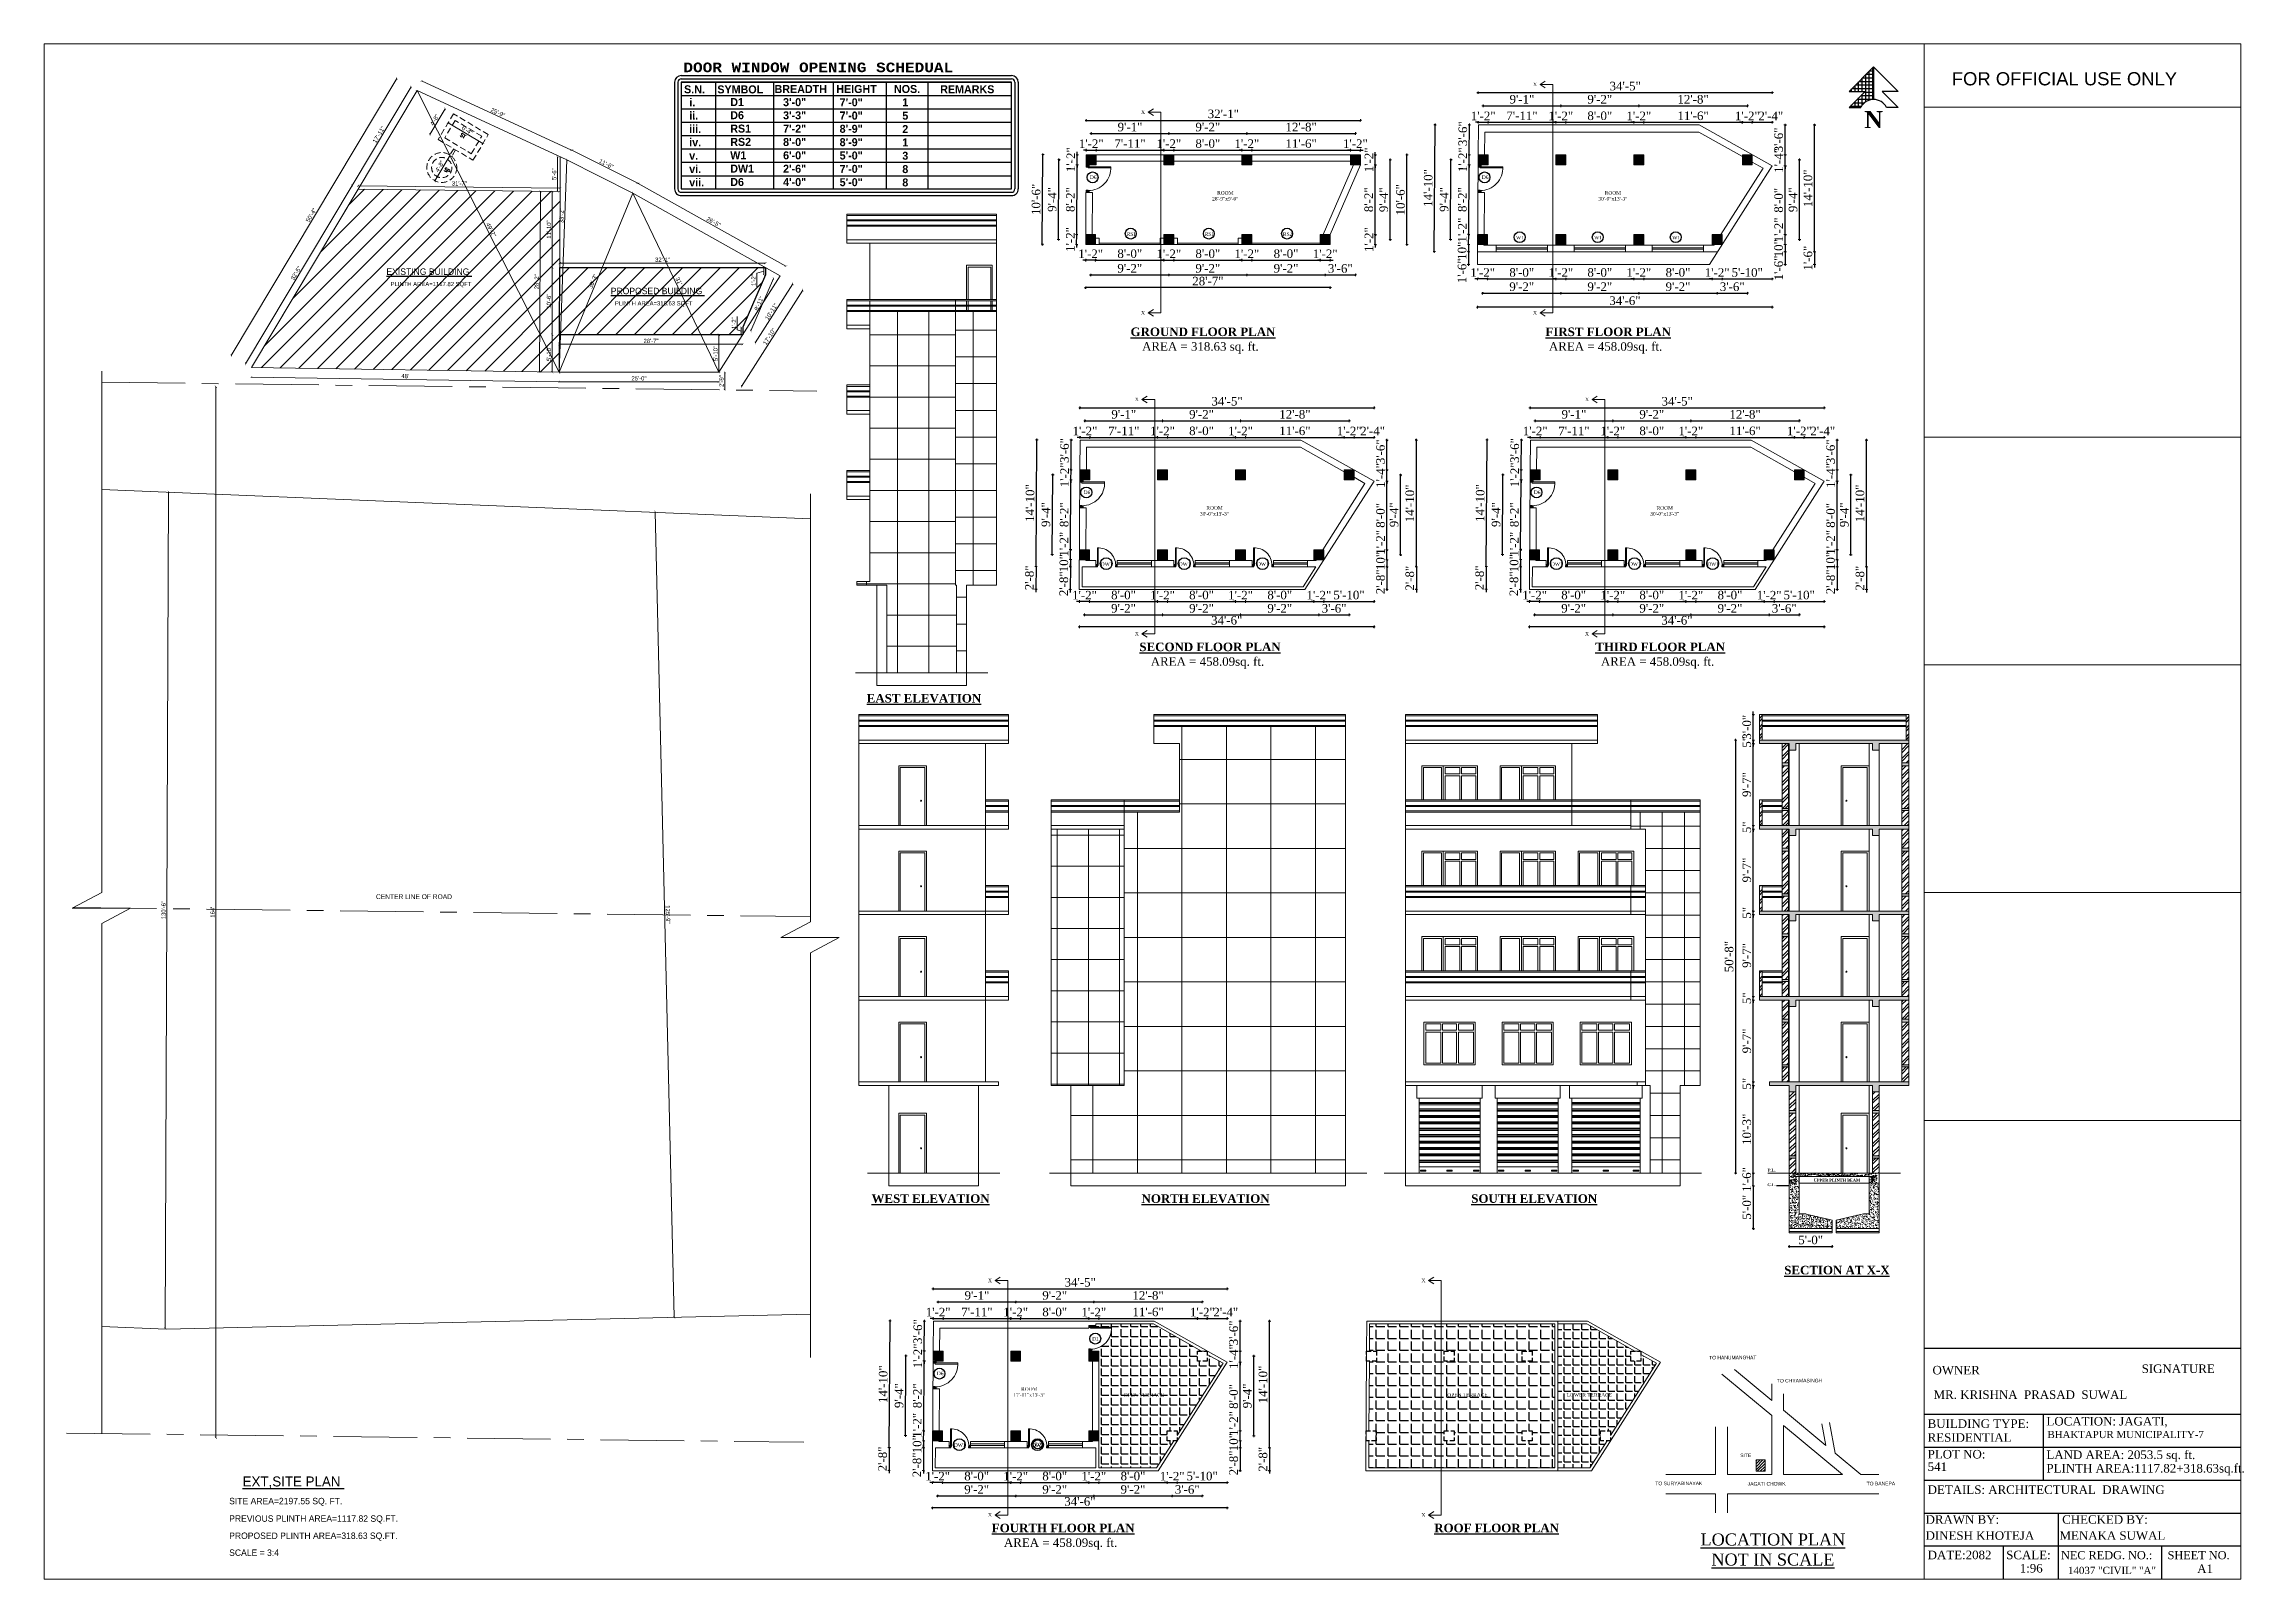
# Model space of a CAD drawing. Header units: inches. Extents: x 29905 to 48558, y -571 to 4919.
# Drawn here: x 36094 to 39184, y -384 to 1771 of the extents above; entities that cross this region are included whole.
import ezdxf

# ---------------------------------------------------------------- set-up
doc = ezdxf.new("R2010")
doc.units = ezdxf.units.IN
doc.header["$LTSCALE"] = 5
doc.header["$MEASUREMENT"] = 0
doc.linetypes.add('CENTER', pattern=[2, 1.25, -0.25, 0.25, -0.25])
doc.linetypes.add('HIDDEN', pattern=[0.375, 0.25, -0.125])
for name, color, linetype, lineweight in [('1', 7, 'Continuous', 25), ('A-WALL', 7, 'Continuous', 9), ('boundary', 7, 'Continuous', 25), ('Dimension', 7, 'Continuous', 18), ('dimention', 5, 'Continuous', 9), ('DOOR', 62, 'Continuous', 0), ('ele1', 21, 'Continuous', 20), ('HATCH', 253, 'Continuous', 0)]:
    doc.layers.add(name, color=color, linetype=linetype, lineweight=lineweight)
for name, color, linetype in [('column', 4, 'Continuous'), ('DIM', 5, 'Continuous'), ('TEXT', 6, 'Continuous'), ('WALL', 7, 'Continuous')]:
    doc.layers.add(name, color=color, linetype=linetype)
doc.layers.add('dim line', color=7, linetype='Continuous', lineweight=15, true_color=0xfab2b2)
doc.styles.add('ARIAL', font='cityb___.ttf')
doc.styles.add('COURIER', font='courbd.ttf')
doc.styles.add('DIMTEXT', font='arial.ttf', dxfattribs={"height": 8})
doc.styles.add('ordinary', font='times.ttf')
doc.styles.add('ROMANS', font='romans.shx', dxfattribs={"width": 0.8})
doc.styles.get("Standard").update_dxf_attribs({"font": 'arial.ttf'})
doc.styles.add('tt', font='stylu.ttf', dxfattribs={"height": 8})
doc.dimstyles.new('Copy of 96', dxfattribs={"dimtxt": 7, "dimasz": 4, "dimexe": 0.5, "dimexo": 0.5, "dimgap": 3, "dimtad": 1, "dimdec": 1, "dimzin": 11, "dimdsep": 46, "dimlunit": 4, "dimtxsty": 'ordinary', "dimblk": 'OBLIQUE', "dimcen": 0.09, "dimse1": 1, "dimse2": 1, "dimclrt": 6, "dimazin": 0, "dimtfac": 1, "dimtdec": 1, "dimtix": 1, "dimtmove": 2, "dimatfit": 3, "dimldrblk": 'leader', "dimfxl": 0.5, "dimfxlon": 1, "dimtolj": 1, "dimtzin": 0, "dimarcsym": 0})
doc.dimstyles.new('Copy(2) of STANDARD', dxfattribs={"dimtxt": 2, "dimasz": 4, "dimexe": 0, "dimexo": 0, "dimgap": 2, "dimtad": 1, "dimdec": 0, "dimzin": 0, "dimdsep": 46, "dimlunit": 3, "dimtxsty": 'tt', "dimblk": 'ARCHTICK', "dimcen": 0.0505, "dimse1": 1, "dimse2": 1, "dimclrd": 5, "dimclre": 5, "dimclrt": 7, "dimadec": 1, "dimazin": 0, "dimtm": 1e-09, "dimtfac": 1, "dimtdec": 0, "dimtofl": 0, "dimtmove": 1, "dimatfit": 3, "dimfxl": 1, "dimtolj": 2, "dimtzin": 0, "dimlwd": 13, "dimarcsym": 0})
pattern_1 = [(45, (13244.58927, 0), (-0.08838834765, 0.08838834765), [])]
pattern_2 = [(45, (13794.99021, 0), (-0.08838834765, 0.08838834765), [])]
pattern_3 = [(45, (13235.84012, -442.42636), (-0.08838834765, 0.08838834765), [])]
pattern_4 = [(45, (13867.98235, -442.42636), (-0.08838834765, 0.08838834765), [])]
pattern_5 = [(45, (13029.65424, -1679.6092), (-0.08838834765, 0.08838834765), [])]
pattern_6 = [(0, (10212.068, -1679.61), (0, 16.5), [12, -4.5]), (90, (10212.068, -1679.61), (-16.5, 1e-15), [12, -4.5])]
pattern_7 = [(45, (4356.658, -608.095), (-6.098796, 6.098796), []), (45, (4360.724, -608.095), (-6.098796, 6.098796), [])]
pattern_8 = [(50, (4356.658, -608.095), (7.1726018, -0.6275213), [0.75, -8.25]), (355, (4356.658, -608.095), (-1.3875133, 7.5219213), [0.6, -6.6]), (100.451444, (4357.256, -608.147), (5.7850885, 6.8943999), [0.6374019, -7.0114211]), (46.1842, (4356.658, -606.095), (10.6724133, -1.6551928), [1.125, -12.375]), (96.635635, (4357.547, -606.233), (9.3466195, 9.741186), [0.9561034, -10.5171376]), (351.184164, (4356.658, -606.095), (9.3466195, 9.741186), [0.9, -9.9]), (21, (4357.658, -606.595), (5.9690705, -4.0261889), [0.75, -8.25]), (326, (4357.658, -606.595), (2.4331533, 7.2515005), [0.6, -6.6]), (71.451445, (4358.1554, -606.9305), (8.4022238, 3.2253115), [0.6374019, -7.0114211]), (37.5, (4356.658, -608.095), (0.12159855, 3.32893854), [0, -6.52, 0, -6.7, 0, -6.625]), (7.5, (4356.658, -608.095), (2.63069537, 3.94411712), [0, -3.82, 0, -6.37, 0, -2.525]), (327.5, (4354.428, -608.095), (5.33822436, -0.22554872), [0, -2.5, 0, -7.8, 0, -10.35]), (317.5, (4353.428, -608.095), (5.8318617, 1.0010498), [0, -3.25, 0, -5.18, 0, -7.35])]
pattern_9 = [(50, (3810.7, 4731.046), (7.1726018, -0.62752135), [0.75, -8.25]), (355, (3810.7, 4731.046), (-1.3875133, 7.5219213), [0.6, -6.6]), (100.451444, (3811.298, 4730.994), (5.7850885, 6.8943999), [0.6374019, -7.0114211]), (46.1842, (3810.7, 4733.046), (10.6724133, -1.6551928), [1.125, -12.375]), (96.635635, (3811.589, 4732.908), (9.3466195, 9.741186), [0.9561034, -10.5171376]), (351.184164, (3810.7, 4733.046), (9.3466195, 9.741186), [0.9, -9.9]), (21, (3811.7, 4732.546), (5.9690705, -4.0261889), [0.75, -8.25]), (326, (3811.7, 4732.546), (2.4331533, 7.2515005), [0.6, -6.6]), (71.451445, (3812.1974, 4732.2104), (8.4022238, 3.2253115), [0.6374019, -7.0114211]), (37.5, (3810.7, 4731.046), (0.12159855, 3.32893854), [0, -6.52, 0, -6.7, 0, -6.625]), (7.5, (3810.7, 4731.046), (2.63069537, 3.94411712), [0, -3.82, 0, -6.37, 0, -2.525]), (327.5, (3808.47, 4731.046), (5.33822436, -0.22554872), [0, -2.5, 0, -7.8, 0, -10.35]), (317.5, (3807.47, 4731.046), (5.8318617, 1.0010498), [0, -3.25, 0, -5.18, 0, -7.35])]
pattern_10 = [(45, (2582.913, 0), (-17.67767, 17.67767), [])]

msp = doc.modelspace()

# ---------------------------------------------------------------- texts
at = {"style": 'COURIER'}
msp.add_text('DOOR WINDOW OPENING SCHEDUAL', height=13.5, dxfattribs=at).set_placement((36992.1, 1731.8))
at = {"layer": '1', "style": 'ordinary'}
for s, height, p in [('OWNER', 12, (38746.1, -96.7, -58.2)), ('SIGNATURE', 12, (39039.8, -94.7, -58.2)), ('MR. KRISHNA  PRASAD  SUWAL', 12, (38747.7, -131.1, -58.2)), ('BUILDING TYPE:  ', 12, (38739.3, -171.8, -58.2)), ('RESIDENTIAL', 12, (38739.3, -191.3, -58.2)), ('LOCATION: JAGATI,', 12, (38906.1, -168.4, -58.2)), ('BHAKTAPUR MUNICIPALITY-7', 10.08, (38907.6, -186.1, -58.2)), ('PLOT NO: ', 12, (38739.3, -214.7, -58.2)), ('LAND AREA: 2053.5 sq. ft. ', 12, (38906.1, -215.5, -58.2)), ('541', 12, (38739.3, -232.2, -58.2)), ('PLINTH AREA:1117.82+318.63sq.ft.', 12, (38906.1, -234.5, -58.2)), ('DETAILS: ARCHITECTURAL  DRAWING ', 12, (38739.3, -264.5, -58.2)), ('DRAWN BY:', 12, (38736.4, -306.4, -58.2)), ('CHECKED BY: ', 12, (38928.2, -306.4, -58.2)), ('DINESH KHOTEJA', 12, (38736.4, -328.9, -58.2)), ('MENAKA SUWAL', 12, (38924.5, -328.9, -58.2)), ('DATE:2082', 12, (38739.3, -356.2, -58.2)), ('SCALE:', 12, (38849.6, -356.2, -58.2)), ('NEC REDG. NO.:', 11.4, (38926.5, -356.2, -58.2)), ('14037 "CIVIL" "A"', 10.2, (38936.3, -377, -58.2)), ('SHEET NO.', 11.4, (39076.2, -356.2, -58.2)), ('A1', 12, (39117.8, -375.5, -58.2))]:
    msp.add_text(s, height=height, dxfattribs=at).set_placement(p)
msp.add_attdef('1:96', (38868.6, -374.9, -58.2), 'SCALE', height=12, dxfattribs=at)
at = {"layer": 'column', "color": 0, "char_height": 5, "width": 98.638, "attachment_point": 2, "rotation": 0.2057, "style": 'DIMTEXT'}
for s, insert in [('TO HANUMANGHAT', (38465.6, -70.5)), ('TO CHYAMASINGH', (38559.4, -102.9)), ('SITE', (38483.9, -207.8)), ('TO SURYABINAYAK', (38389.9, -247.2)), ('JAGATI CHOWK', (38513.2, -247.8)), ('TO BANEPA', (38673.6, -247.4))]:
    msp.add_mtext(s, dxfattribs=dict(at, insert=insert))
at = {"layer": 'Defpoints'}
msp.add_text('FOR OFFICIAL USE ONLY', height=18.527, dxfattribs=at).set_placement((38773.2, 1713.3, -58.2))
at = {"layer": 'TEXT'}
for s, height, style, p in [('S.N.', 11.25, 'ARIAL', (36993.1, 1702.2)), ('SYMBOL', 11.25, 'ARIAL', (37039.8, 1702)), ('BREADTH', 11.25, 'ARIAL', (37120.1, 1702.5)), ('HEIGHT', 11.25, 'ARIAL', (37206.8, 1702.6)), ('NOS.', 11.25, 'ARIAL', (37287.8, 1702.6)), ('REMARKS', 11.25, 'ARIAL', (37352.7, 1702.2)), ('X', 5, 'ordinary', (38185.2, 1712.3, -58.2)), ('ii.', 11.25, 'ARIAL', (37000.3, 1665.3)), ('i.', 11.25, 'ARIAL', (37000.4, 1683.8)), ('i.', 11.25, 'ARIAL', (37000.4, 1665)), ('D1', 11.25, 'ARIAL', (37057.9, 1684.2)), ('D6', 11.25, 'ARIAL', (37057.9, 1665.8)), ('3\'-0"', 11.25, 'ARIAL', (37132.1, 1684.1)), ('3\'-3"', 11.25, 'ARIAL', (37132.1, 1665.6)), ('7\'-0"', 11.25, 'ARIAL', (37211.5, 1683.9)), ('7\'-0"', 11.25, 'ARIAL', (37211.5, 1665.4)), ('7\'-0"', 11.25, 'ARIAL', (37211.5, 1665.1)), ('5', 11.2, 'ARIAL', (37299.5, 1665.1)), ('1', 11.2, 'ARIAL', (37299.5, 1683.9)), ('1', 11.2, 'ARIAL', (37299.5, 1683.9)), ('X', 5, 'ordinary', (37634.8, 1673.3, -58.2)), ('ii.', 11.25, 'ARIAL', (37000.3, 1646.5)), ('iii.', 11.25, 'ARIAL', (37000.3, 1646.5)), ('iv.', 11.25, 'ARIAL', (37000.3, 1627.8)), ('RS1', 11.25, 'ARIAL', (37057.9, 1647)), ('RS2', 11.25, 'ARIAL', (37057.9, 1628.3)), ('8\'-0"', 11.25, 'ARIAL', (37132.1, 1628.1)), ('7\'-2"', 11.25, 'ARIAL', (37132.1, 1646.9)), ('8\'-9"', 11.25, 'ARIAL', (37211.5, 1646.7)), ('8\'-9"', 11.25, 'ARIAL', (37211.5, 1627.9)), ('2', 11.2, 'ARIAL', (37299.5, 1646.4)), ('1', 11.2, 'ARIAL', (37299.5, 1627.6)), ('v.', 11.25, 'ARIAL', (37000.3, 1609)), ('W1', 11.25, 'ARIAL', (37057.9, 1609.5)), ('6\'-0"', 11.25, 'ARIAL', (37132.1, 1609.4)), ('5\'-0"', 11.25, 'ARIAL', (37211.5, 1609.2)), ('3', 11.2, 'ARIAL', (37299.5, 1608.9)), ('vi.', 11.25, 'ARIAL', (37000.3, 1590.3)), ('vii.', 11.25, 'ARIAL', (37000.3, 1571.5)), ('DW1', 11.25, 'ARIAL', (37057.9, 1590.8)), ('D6', 11.25, 'ARIAL', (37057.9, 1572)), ('4\'-0"', 11.25, 'ARIAL', (37132.1, 1571.9)), ('2\'-6"', 11.25, 'ARIAL', (37132.1, 1590.6)), ('5\'-0"', 11.25, 'ARIAL', (37211.5, 1571.7)), ('7\'-0"', 11.25, 'ARIAL', (37211.5, 1590.4)), ('8', 11.2, 'ARIAL', (37299.5, 1590.1)), ('8', 11.2, 'ARIAL', (37299.5, 1571.4)), ('X', 5, 'ordinary', (37634.8, 1391.3, -58.2)), ('X', 5, 'ordinary', (38185.2, 1391.3, -58.2)), ('X', 5, 'ordinary', (37626.1, 1269.9)), ('X', 5, 'ordinary', (38258.2, 1269.9)), ('X', 5, 'ordinary', (37626.1, 940.7)), ('X', 5, 'ordinary', (38258.2, 940.7)), ('X', 5, 'ordinary', (37419.9, 32.7)), ('X', 5, 'ordinary', (38028.6, 32.7)), ('D1', 5, 'ordinary', (37566, -49.1)), ('X', 5, 'ordinary', (37419.9, -296.5)), ('X', 5, 'ordinary', (38028.6, -296.5))]:
    msp.add_text(s, height=height, dxfattribs=dict(at, style=style)).set_placement(p)
at = {"layer": 'TEXT', "style": 'ordinary'}
for s, rotation, p in [('D6', 359.5142, (37562.9, 1581.9, -58.2)), ('D6', 359.5142, (38113.3, 1581.9, -58.2)), ('RS1', 0.0004, (37614.5, 1502, -58.2)), ('RS1', 0.0004, (37724.1, 1502, -58.2)), ('RS2', 0.0004, (37833.9, 1502, -58.2)), ('W1', 0.0004, (38161.3, 1497, -58.2)), ('W1', 0.0004, (38271, 1497, -58.2)), ('W1', 0.0004, (38380.6, 1497, -58.2)), ('D6', 359.5142, (37554.2, 1139.5)), ('D6', 359.5142, (38186.3, 1139.5)), ('DW1', 0.0004, (37578.1, 1038.7)), ('DW1', 0.0004, (37687.7, 1038.7)), ('DW1', 0.0004, (37797.5, 1038.7)), ('DW1', 0.0004, (38210.3, 1038.7)), ('DW1', 0.0004, (38319.9, 1038.7)), ('DW1', 0.0004, (38429.7, 1038.7)), ('D6', 359.5142, (37348, -97.7)), ('DW1', 0.0004, (37371.9, -198.5)), ('DW1', 0.0004, (37481.5, -198.5)), ('D2', 0.4858, (37485.9, -197.7))]:
    msp.add_text(s, height=5, rotation=rotation, dxfattribs=at).set_placement(p)
at = {"layer": 'TEXT', "linetype": 'ByBlock', "style": 'tt'}
msp.add_text('%%UEXT,SITE PLAN ', height=14, dxfattribs=at).set_placement((36373.2, -254, -58.2))
at = {"layer": 'TEXT', "lineweight": 70, "style": 'tt'}
for s, p in [('SITE AREA=2197.55 SQ. FT.', (36354.3, -279, -58.2)), ('PREVIOUS PLINTH AREA=1117.82 SQ.FT.', (36354.3, -303.6, -58.2)), ('PROPOSED PLINTH AREA=318.63 SQ.FT.', (36354.3, -327.7, -58.2)), ('SCALE = 3:4', (36354.3, -351.5, -58.2))]:
    msp.add_text(s, height=9, dxfattribs=at).set_placement(p)
at = {"layer": 'TEXT', "attachment_point": 8, "rotation": 359.9996, "style": 'ordinary'}
for s, width, insert, char_height in [('ROOM\\P28\'-9"x9\'-0"', 101.569, (37753, 1551.5), 5), ('ROOM\\P30\'-0"x13\'-3"', 101.569, (38297.3, 1551.5), 5), ('ROOM\\P30\'-0"x13\'-3"', 101.569, (37737.9, 1109.1, 58.2), 5), ('ROOM\\P30\'-0"x13\'-3"', 101.569, (38370.1, 1109.1, 58.2), 5), ('ROOM\\P17\'-11"x13\'-3"', 101.569, (37477.8, -128.1, 58.2), 5), ('OPEN TERRACE', 101.569, (37638.9, -128.1, 58.2), 5), ('OPEN TERRACE', 101.569, (38093.1, -128.1, 58.2), 5), ('LOWER TERRACE', 101.569, (38264.3, -128.1, 58.2), 5), ('{\\LLOCATION PLAN\\PNOT IN SCALE}', 232.087, (38522, -365.3), 16.875)]:
    msp.add_mtext_dynamic_manual_height_columns(s, width=width, gutter_width=1720.7, heights=[0], dxfattribs=dict(at, insert=insert, char_height=char_height))
at = {"layer": 'TEXT', "width": 219.815, "attachment_point": 8, "rotation": 359.9996, "style": 'ordinary'}
for s, insert, char_height in [('{\\fTimes New Roman|b1|i0|c0|p18;\\LGROUND FLOOR PLAN}', (37721.7, 1361.1), 12), ('{\\fTimes New Roman|b1|i0|c0|p18;\\LFIRST FLOOR PLAN}', (38290.7, 1361.1), 12), ('AREA = 318.63 sq. ft.', (37718.1, 1336.8), 12), ('AREA = 458.09sq. ft.', (38287.1, 1336.8), 12), ('{\\fTimes New Roman|b1|i0|c0|p18;\\LSECOND FLOOR PLAN}', (37731.6, 918.7, 58.2), 12), ('{\\fTimes New Roman|b1|i0|c0|p18;\\LTHIRD FLOOR PLAN}', (38363.7, 918.7, 58.2), 12), ('AREA = 458.09sq. ft.', (37728, 894.4, 58.2), 12), ('AREA = 458.09sq. ft.', (38360.1, 894.4, 58.2), 12), ('{\\fTimes New Roman|b1|i0|c0|p18;\\LEAST ELEVATION}', (37329.9, 846.4, -116.2), 12), ('{\\fTimes New Roman|b1|i0|c0|p18;P.L.}', (38520.2, 188, -58.2), 4), ('{\\fTimes New Roman|b1|i0|c0|p18;\\LWEST ELEVATION}', (37339.2, 143.9, -58.2), 12), ('{\\fTimes New Roman|b1|i0|c0|p18;\\LNORTH ELEVATION}', (37725.3, 143.9, -58.2), 12), ('{\\fTimes New Roman|b1|i0|c0|p18;\\LSOUTH ELEVATION}', (38186.8, 143.9, -58.2), 12), ('{\\fTimes New Roman|b1|i0|c0|p18;G.L.}', (38520.2, 167.6, -58.2), 4), ('{\\fTimes New Roman|b1|i0|c0|p18;UPPER PLINTH BEAM}', (38611.9, 173.9, -58.2), 4), ('{\\fTimes New Roman|b1|i0|c0|p18;\\LSECTION AT X-X}', (38611.9, 43.6, -58.2), 12), ('{\\fTimes New Roman|b1|i0|c0|p18;\\LFOURTH FLOOR PLAN}', (37525.4, -318.5, 58.2), 12), ('{\\fTimes New Roman|b1|i0|c0|p18;\\LROOF FLOOR PLAN}', (38134, -318.5, 58.2), 12), ('AREA = 458.09sq. ft.', (37521.8, -342.8, 58.2), 12)]:
    msp.add_mtext(s, dxfattribs=dict(at, insert=insert, char_height=char_height))

# ---------------------------------------------------------------- blocks, each defined once
blk = doc.blocks.new('SDEGH')
at = {"layer": 'TEXT'}
h = blk.add_hatch(dxfattribs=at)
h.set_pattern_fill('NET', color=256, scale=40, style=0)
h.set_pattern_definition([(0, (43922.391, -13181.093), (0, 5), []), (90, (43922.391, -13181.093), (-5, 3e-16), [])])
h.paths.add_polyline_path([(52300.8, -9226.1), (52266.3, -9260.6), (52288.8, -9260.6), (52266.3, -9283.1), (52282.8, -9283.1, -0.284572), (52300.8, -9272)])
blk.add_line((52300.8, -9226.1), (52300.8, -9272), dxfattribs=at)
at = {"layer": 'WALL'}
for p, q in [((52266.3, -9260.6), (52300.8, -9226.1)), ((52335.4, -9260.6), (52300.8, -9226.1)), ((52266.3, -9260.6), (52288.8, -9260.6)), ((52266.3, -9283.1), (52288.8, -9260.6)), ((52335.4, -9260.6), (52312.9, -9260.6)), ((52335.4, -9283.1), (52312.9, -9260.6)), ((52266.3, -9283.1), (52282.8, -9283.1)), ((52335.4, -9283.1), (52318.8, -9283.1))]:
    blk.add_line(p, q, dxfattribs=at)
blk.add_arc((52300.8, -9292), 20.1, 26.4605, 153.5395, dxfattribs=at)
at = {"layer": 'Defpoints', "insert": (52287.7, -9288.2), "char_height": 24, "width": 23.16, "attachment_point": 1}
blk.add_mtext('{\\fTimes New Roman|b1|i0|c0|p18;N}', dxfattribs=at)
blk = doc.blocks.new('A$C27B36B59')
at = {"layer": 'DOOR'}
for p, q in [((0, 4), (0, 0)), ((2.5, 4), (0, 4)), ((0, 0), (3, 0)), ((2.5, 2.5), (2.5, 4)), ((3, 2.5), (2.5, 2.5)), ((3, 0), (3, 2.5))]:
    blk.add_line(p, q, dxfattribs=at)
for centre, radius, start, end in [((-1.4, -0.5), 4.75, 22.1411, 72.838), ((1.3, 2.1), 1.64, 45.138, 144.8948), ((2.2, 0.3), 2.49, 83.3149, 152.658), ((0.1, 0.4), 2.05, 349.4875, 93.6805), ((2, -0.5), 2.01, 58.7447, 166.495), ((-0.1, 0.3), 1.13, 343.542, 86.947), ((2.1, -0.4), 1.17, 38.2816, 160.1519)]:
    blk.add_arc(centre, radius, start, end, dxfattribs=at)
blk = doc.blocks.new('D2')
at = {"layer": 'DOOR'}
for p, q in [((74474, 24047.6), (74474, 24018.1)), ((74474, 24047.6), (74475.5, 24047.6)), ((74475.5, 24047.6), (74475.5, 24018.1))]:
    blk.add_line(p, q, dxfattribs=at)
blk.add_arc((74474, 24047.6), 29.5, 180, 272.9146, dxfattribs=at)
at = {"layer": 'DOOR', "xscale": -1, "rotation": 180}
blk.add_blockref('A$C27B36B59', (74442, 24050.1), dxfattribs=at)
at = {"layer": 'DOOR', "rotation": 180}
blk.add_blockref('A$C27B36B59', (74478, 24050.1), dxfattribs=at)
blk = doc.blocks.new('oblique')
at = {"color": 0, "lineweight": -2}
blk.add_line((0.25, 0.25), (-0.25, -0.25), dxfattribs=at)
at = {"layer": 'dim line', "lineweight": 9}
for p, q in [((-0.4375, 0), (0.4375, 0)), ((0, 0.4375), (0, -0.4375))]:
    blk.add_line(p, q, dxfattribs=at)
blk = doc.blocks.new('*D1609')
at = {"layer": 'A-WALL', "color": 0, "lineweight": -2, "ltscale": 50, "transparency": 16777216}
for p, q in [((37557, 1467.8), (37553, 1467.8)), ((37571, 1467.8), (37557, 1467.8)), ((37571, 1467.8), (37575, 1467.8))]:
    blk.add_line(p, q, dxfattribs=at)
at = {"layer": 'Defpoints', "color": 0, "ltscale": 50, "transparency": 16777216}
for p in [(37557, 1489.7, -58.2), (37571, 1489.7, -58.2), (37557, 1467.8)]:
    blk.add_point(p, dxfattribs=at)
at = {"layer": 'A-WALL', "color": 0, "lineweight": -2, "ltscale": 50, "transparency": 16777216, "xscale": 4, "yscale": 4, "zscale": 4}
blk.add_blockref('oblique', (37557, 1467.8), dxfattribs=at)
at = {"layer": 'A-WALL', "color": 0, "lineweight": -2, "ltscale": 50, "transparency": 16777216, "xscale": 4, "yscale": 4, "zscale": 4, "rotation": 180}
blk.add_blockref('oblique', (37571, 1467.8), dxfattribs=at)
at = {"layer": 'A-WALL', "color": 6, "ltscale": 50, "transparency": 16777216, "insert": (37564, 1476.8), "char_height": 12, "attachment_point": 5, "style": 'ordinary'}
blk.add_mtext('\\A1;1\'-2"', dxfattribs=at)
blk = doc.blocks.new('_OBLIQUE')
at = {"color": 0, "linetype": 'ByBlock'}
blk.add_line((-0.5, -0.5), (0.5, 0.5), dxfattribs=at)
blk = doc.blocks.new('leader')
at = {"layer": 'Dimension'}
for p, q in [((-4.42, 0), (4.42, 0)), ((0, -4.33), (0, 4.33))]:
    blk.add_line(p, q, dxfattribs=at)
blk = doc.blocks.new('*D1610')
at = {"layer": 'A-WALL', "color": 0, "lineweight": -2, "ltscale": 5, "transparency": 16777216}
blk.add_line((37571, 1467.8), (37666.7, 1467.8), dxfattribs=at)
at = {"layer": 'Defpoints', "color": 0, "ltscale": 5, "transparency": 16777216}
for p in [(37571, 1489.7, -58.2), (37666.7, 1489.7, -58.2), (37666.7, 1467.8)]:
    blk.add_point(p, dxfattribs=at)
at = {"layer": 'A-WALL', "color": 0, "lineweight": -2, "ltscale": 5, "transparency": 16777216, "xscale": 4, "yscale": 4, "zscale": 4, "rotation": 180}
blk.add_blockref('oblique', (37571, 1467.8), dxfattribs=at)
at = {"layer": 'A-WALL', "color": 0, "lineweight": -2, "ltscale": 5, "transparency": 16777216, "xscale": 4, "yscale": 4, "zscale": 4}
blk.add_blockref('oblique', (37666.7, 1467.8), dxfattribs=at)
at = {"layer": 'A-WALL', "color": 6, "ltscale": 5, "transparency": 16777216, "insert": (37618.9, 1476.9), "char_height": 12, "attachment_point": 5, "style": 'ordinary'}
blk.add_mtext('\\A1;8\'-0"', dxfattribs=at)
blk = doc.blocks.new('*D1604')
at = {"layer": 'A-WALL', "color": 0, "lineweight": -2, "ltscale": 5, "transparency": 16777216}
for p, q in [((37666.7, 1467.8), (37662.7, 1467.8)), ((37666.7, 1467.8), (37680.7, 1467.8)), ((37680.7, 1467.8), (37684.7, 1467.8))]:
    blk.add_line(p, q, dxfattribs=at)
at = {"layer": 'Defpoints', "color": 0, "ltscale": 5, "transparency": 16777216}
for p in [(37666.7, 1489.7, -58.2), (37680.7, 1489.7, -58.2), (37680.7, 1467.8)]:
    blk.add_point(p, dxfattribs=at)
at = {"layer": 'A-WALL', "color": 0, "lineweight": -2, "ltscale": 5, "transparency": 16777216, "xscale": 4, "yscale": 4, "zscale": 4}
blk.add_blockref('oblique', (37666.7, 1467.8), dxfattribs=at)
at = {"layer": 'A-WALL', "color": 0, "lineweight": -2, "ltscale": 5, "transparency": 16777216, "xscale": 4, "yscale": 4, "zscale": 4, "rotation": 180}
blk.add_blockref('oblique', (37680.7, 1467.8), dxfattribs=at)
at = {"layer": 'A-WALL', "color": 6, "ltscale": 5, "transparency": 16777216, "insert": (37673.7, 1476.8), "char_height": 12, "attachment_point": 5, "style": 'ordinary'}
blk.add_mtext('\\A1;1\'-2"', dxfattribs=at)
blk = doc.blocks.new('*D1605')
at = {"layer": 'A-WALL', "color": 0, "lineweight": -2, "ltscale": 5, "transparency": 16777216}
blk.add_line((37680.7, 1467.8), (37776.3, 1467.8), dxfattribs=at)
at = {"layer": 'Defpoints', "color": 0, "ltscale": 5, "transparency": 16777216}
for p in [(37680.7, 1489.7, -58.2), (37776.3, 1489.7, -58.2), (37776.3, 1467.8)]:
    blk.add_point(p, dxfattribs=at)
at = {"layer": 'A-WALL', "color": 0, "lineweight": -2, "ltscale": 5, "transparency": 16777216, "xscale": 4, "yscale": 4, "zscale": 4, "rotation": 180}
blk.add_blockref('oblique', (37680.7, 1467.8), dxfattribs=at)
at = {"layer": 'A-WALL', "color": 0, "lineweight": -2, "ltscale": 5, "transparency": 16777216, "xscale": 4, "yscale": 4, "zscale": 4}
blk.add_blockref('oblique', (37776.3, 1467.8), dxfattribs=at)
at = {"layer": 'A-WALL', "color": 6, "ltscale": 5, "transparency": 16777216, "insert": (37728.5, 1476.9), "char_height": 12, "attachment_point": 5, "style": 'ordinary'}
blk.add_mtext('\\A1;8\'-0"', dxfattribs=at)
blk = doc.blocks.new('*D1606')
at = {"layer": 'A-WALL', "color": 0, "lineweight": -2, "ltscale": 5, "transparency": 16777216}
for p, q in [((37776.3, 1467.8), (37772.3, 1467.8)), ((37776.3, 1467.8), (37790.3, 1467.8)), ((37790.3, 1467.8), (37794.3, 1467.8))]:
    blk.add_line(p, q, dxfattribs=at)
at = {"layer": 'Defpoints', "color": 0, "ltscale": 5, "transparency": 16777216}
for p in [(37776.3, 1489.7, -58.2), (37790.3, 1489.7, -58.2), (37790.3, 1467.8)]:
    blk.add_point(p, dxfattribs=at)
at = {"layer": 'A-WALL', "color": 0, "lineweight": -2, "ltscale": 5, "transparency": 16777216, "xscale": 4, "yscale": 4, "zscale": 4}
blk.add_blockref('oblique', (37776.3, 1467.8), dxfattribs=at)
at = {"layer": 'A-WALL', "color": 0, "lineweight": -2, "ltscale": 5, "transparency": 16777216, "xscale": 4, "yscale": 4, "zscale": 4, "rotation": 180}
blk.add_blockref('oblique', (37790.3, 1467.8), dxfattribs=at)
at = {"layer": 'A-WALL', "color": 6, "ltscale": 5, "transparency": 16777216, "insert": (37783.3, 1476.8), "char_height": 12, "attachment_point": 5, "style": 'ordinary'}
blk.add_mtext('\\A1;1\'-2"', dxfattribs=at)
blk = doc.blocks.new('*D1607')
at = {"layer": 'A-WALL', "color": 0, "lineweight": -2, "ltscale": 5, "transparency": 16777216}
blk.add_line((37790.3, 1467.8), (37886.3, 1467.8), dxfattribs=at)
at = {"layer": 'Defpoints', "color": 0, "ltscale": 5, "transparency": 16777216}
for p in [(37790.3, 1489.7, -58.2), (37886.3, 1489.7), (37886.3, 1467.8)]:
    blk.add_point(p, dxfattribs=at)
at = {"layer": 'A-WALL', "color": 0, "lineweight": -2, "ltscale": 5, "transparency": 16777216, "xscale": 4, "yscale": 4, "zscale": 4, "rotation": 180}
blk.add_blockref('oblique', (37790.3, 1467.8), dxfattribs=at)
at = {"layer": 'A-WALL', "color": 0, "lineweight": -2, "ltscale": 5, "transparency": 16777216, "xscale": 4, "yscale": 4, "zscale": 4}
blk.add_blockref('oblique', (37886.3, 1467.8), dxfattribs=at)
at = {"layer": 'A-WALL', "color": 6, "ltscale": 5, "transparency": 16777216, "insert": (37838.3, 1476.9), "char_height": 12, "attachment_point": 5, "style": 'ordinary'}
blk.add_mtext('\\A1;8\'-0"', dxfattribs=at)
blk = doc.blocks.new('*D1608')
at = {"layer": 'A-WALL', "color": 0, "lineweight": -2, "ltscale": 5, "transparency": 16777216}
for p, q in [((37886.3, 1467.8), (37882.3, 1467.8)), ((37886.3, 1467.8), (37900.3, 1467.8)), ((37900.3, 1467.8), (37904.3, 1467.8))]:
    blk.add_line(p, q, dxfattribs=at)
at = {"layer": 'Defpoints', "color": 0, "ltscale": 5, "transparency": 16777216}
for p in [(37886.3, 1489.7), (37900.3, 1489.7, -58.2), (37900.3, 1467.8)]:
    blk.add_point(p, dxfattribs=at)
at = {"layer": 'A-WALL', "color": 0, "lineweight": -2, "ltscale": 5, "transparency": 16777216, "xscale": 4, "yscale": 4, "zscale": 4}
blk.add_blockref('oblique', (37886.3, 1467.8), dxfattribs=at)
at = {"layer": 'A-WALL', "color": 0, "lineweight": -2, "ltscale": 5, "transparency": 16777216, "xscale": 4, "yscale": 4, "zscale": 4, "rotation": 180}
blk.add_blockref('oblique', (37900.3, 1467.8), dxfattribs=at)
at = {"layer": 'A-WALL', "color": 6, "ltscale": 5, "transparency": 16777216, "insert": (37893.3, 1476.8), "char_height": 12, "attachment_point": 5, "style": 'ordinary'}
blk.add_mtext('\\A1;1\'-2"', dxfattribs=at)
blk = doc.blocks.new('*D1599')
at = {"layer": 'A-WALL', "color": 0, "lineweight": -2, "ltscale": 5, "transparency": 16777216}
blk.add_line((37564, 1447.1), (37673.7, 1447.1), dxfattribs=at)
at = {"layer": 'Defpoints', "color": 0, "ltscale": 5, "transparency": 16777216}
for p in [(37564, 1496.7, -58.2), (37673.7, 1496.7, -58.2), (37673.7, 1447.1)]:
    blk.add_point(p, dxfattribs=at)
at = {"layer": 'A-WALL', "color": 0, "lineweight": -2, "ltscale": 5, "transparency": 16777216, "xscale": 4, "yscale": 4, "zscale": 4, "rotation": 180}
blk.add_blockref('oblique', (37564, 1447.1), dxfattribs=at)
at = {"layer": 'A-WALL', "color": 0, "lineweight": -2, "ltscale": 5, "transparency": 16777216, "xscale": 4, "yscale": 4, "zscale": 4}
blk.add_blockref('oblique', (37673.7, 1447.1), dxfattribs=at)
at = {"layer": 'A-WALL', "color": 6, "ltscale": 5, "transparency": 16777216, "insert": (37618.9, 1456.3), "char_height": 12, "attachment_point": 5, "style": 'ordinary'}
blk.add_mtext('\\A1;9\'-2"', dxfattribs=at)
blk = doc.blocks.new('*D1611')
at = {"layer": 'A-WALL', "color": 0, "lineweight": -2, "ltscale": 5, "transparency": 16777216}
blk.add_line((37673.7, 1447.1), (37783.3, 1447.1), dxfattribs=at)
at = {"layer": 'Defpoints', "color": 0, "ltscale": 5, "transparency": 16777216}
for p in [(37673.7, 1496.7, -58.2), (37783.3, 1496.7, -58.2), (37783.3, 1447.1)]:
    blk.add_point(p, dxfattribs=at)
at = {"layer": 'A-WALL', "color": 0, "lineweight": -2, "ltscale": 5, "transparency": 16777216, "xscale": 4, "yscale": 4, "zscale": 4, "rotation": 180}
blk.add_blockref('oblique', (37673.7, 1447.1), dxfattribs=at)
at = {"layer": 'A-WALL', "color": 0, "lineweight": -2, "ltscale": 5, "transparency": 16777216, "xscale": 4, "yscale": 4, "zscale": 4}
blk.add_blockref('oblique', (37783.3, 1447.1), dxfattribs=at)
at = {"layer": 'A-WALL', "color": 6, "ltscale": 5, "transparency": 16777216, "insert": (37728.5, 1456.3), "char_height": 12, "attachment_point": 5, "style": 'ordinary'}
blk.add_mtext('\\A1;9\'-2"', dxfattribs=at)
blk = doc.blocks.new('*D1612')
at = {"layer": 'A-WALL', "color": 0, "lineweight": -2, "ltscale": 5, "transparency": 16777216}
blk.add_line((37783.3, 1447.1), (37893.3, 1447.1), dxfattribs=at)
at = {"layer": 'Defpoints', "color": 0, "ltscale": 5, "transparency": 16777216}
for p in [(37783.3, 1496.7, -58.2), (37893.3, 1496.7, -58.2), (37893.3, 1447.1)]:
    blk.add_point(p, dxfattribs=at)
at = {"layer": 'A-WALL', "color": 0, "lineweight": -2, "ltscale": 5, "transparency": 16777216, "xscale": 4, "yscale": 4, "zscale": 4, "rotation": 180}
blk.add_blockref('oblique', (37783.3, 1447.1), dxfattribs=at)
at = {"layer": 'A-WALL', "color": 0, "lineweight": -2, "ltscale": 5, "transparency": 16777216, "xscale": 4, "yscale": 4, "zscale": 4}
blk.add_blockref('oblique', (37893.3, 1447.1), dxfattribs=at)
at = {"layer": 'A-WALL', "color": 6, "ltscale": 5, "transparency": 16777216, "insert": (37838.3, 1456.3), "char_height": 12, "attachment_point": 5, "style": 'ordinary'}
blk.add_mtext('\\A1;9\'-2"', dxfattribs=at)
blk = doc.blocks.new('*D1613')
at = {"layer": 'A-WALL', "color": 0, "lineweight": -2, "ltscale": 5, "transparency": 16777216}
blk.add_line((37900.3, 1429.3), (37557, 1429.3), dxfattribs=at)
at = {"layer": 'Defpoints', "color": 0, "ltscale": 5, "transparency": 16777216}
for p in [(37557, 1489.7, -58.2), (37900.3, 1489.7, -58.2), (37557, 1429.3)]:
    blk.add_point(p, dxfattribs=at)
at = {"layer": 'A-WALL', "color": 0, "lineweight": -2, "ltscale": 5, "transparency": 16777216, "xscale": 4, "yscale": 4, "zscale": 4, "rotation": 180}
blk.add_blockref('oblique', (37557, 1429.3), dxfattribs=at)
at = {"layer": 'A-WALL', "color": 0, "lineweight": -2, "ltscale": 5, "transparency": 16777216, "xscale": 4, "yscale": 4, "zscale": 4}
blk.add_blockref('oblique', (37900.3, 1429.3), dxfattribs=at)
at = {"layer": 'A-WALL', "color": 6, "ltscale": 5, "transparency": 16777216, "insert": (37728.6, 1438.4), "char_height": 12, "attachment_point": 5, "style": 'ordinary'}
blk.add_mtext('\\A1;28\'-7"', dxfattribs=at)
blk = doc.blocks.new('*D1614')
at = {"layer": 'A-WALL', "color": 0, "lineweight": -2, "ltscale": 50, "transparency": 16777216}
for p, q in [((37557.8, 1622.4), (37553.8, 1622.4)), ((37557.8, 1622.4), (37571.8, 1622.4)), ((37571.8, 1622.4), (37575.8, 1622.4))]:
    blk.add_line(p, q, dxfattribs=at)
at = {"layer": 'Defpoints', "color": 0, "ltscale": 50, "transparency": 16777216}
for p in [(37557.8, 1615.7, -58.2), (37571.8, 1622.4), (37571.8, 1615.7, -58.2)]:
    blk.add_point(p, dxfattribs=at)
at = {"layer": 'A-WALL', "color": 0, "lineweight": -2, "ltscale": 50, "transparency": 16777216, "xscale": 4, "yscale": 4, "zscale": 4}
blk.add_blockref('oblique', (37557.8, 1622.4), dxfattribs=at)
at = {"layer": 'A-WALL', "color": 0, "lineweight": -2, "ltscale": 50, "transparency": 16777216, "xscale": 4, "yscale": 4, "zscale": 4, "rotation": 180}
blk.add_blockref('oblique', (37571.8, 1622.4), dxfattribs=at)
at = {"layer": 'A-WALL', "color": 6, "ltscale": 50, "transparency": 16777216, "insert": (37564.8, 1631.4), "char_height": 12, "attachment_point": 5, "style": 'ordinary'}
blk.add_mtext('\\A1;1\'-2"', dxfattribs=at)
blk = doc.blocks.new('*D1620')
at = {"layer": 'A-WALL', "color": 0, "lineweight": -2, "ltscale": 5, "transparency": 16777216}
blk.add_line((37571.8, 1622.4), (37666.7, 1622.4), dxfattribs=at)
at = {"layer": 'Defpoints', "color": 0, "ltscale": 5, "transparency": 16777216}
for p in [(37571.8, 1615.7, -58.2), (37666.7, 1622.4), (37666.7, 1615.7, -58.2)]:
    blk.add_point(p, dxfattribs=at)
at = {"layer": 'A-WALL', "color": 0, "lineweight": -2, "ltscale": 5, "transparency": 16777216, "xscale": 4, "yscale": 4, "zscale": 4, "rotation": 180}
blk.add_blockref('oblique', (37571.8, 1622.4), dxfattribs=at)
at = {"layer": 'A-WALL', "color": 0, "lineweight": -2, "ltscale": 5, "transparency": 16777216, "xscale": 4, "yscale": 4, "zscale": 4}
blk.add_blockref('oblique', (37666.7, 1622.4), dxfattribs=at)
at = {"layer": 'A-WALL', "color": 6, "ltscale": 5, "transparency": 16777216, "insert": (37619.2, 1631.6), "char_height": 12, "attachment_point": 5, "style": 'ordinary'}
blk.add_mtext('\\A1;7\'-11"', dxfattribs=at)
blk = doc.blocks.new('*D1621')
at = {"layer": 'A-WALL', "color": 0, "lineweight": -2, "ltscale": 5, "transparency": 16777216}
for p, q in [((37666.7, 1622.4), (37662.7, 1622.4)), ((37666.7, 1622.4), (37680.7, 1622.4)), ((37680.7, 1622.4), (37684.7, 1622.4))]:
    blk.add_line(p, q, dxfattribs=at)
at = {"layer": 'Defpoints', "color": 0, "ltscale": 5, "transparency": 16777216}
for p in [(37666.7, 1615.7, -58.2), (37680.7, 1622.4), (37680.7, 1615.7, -58.2)]:
    blk.add_point(p, dxfattribs=at)
at = {"layer": 'A-WALL', "color": 0, "lineweight": -2, "ltscale": 5, "transparency": 16777216, "xscale": 4, "yscale": 4, "zscale": 4}
blk.add_blockref('oblique', (37666.7, 1622.4), dxfattribs=at)
at = {"layer": 'A-WALL', "color": 0, "lineweight": -2, "ltscale": 5, "transparency": 16777216, "xscale": 4, "yscale": 4, "zscale": 4, "rotation": 180}
blk.add_blockref('oblique', (37680.7, 1622.4), dxfattribs=at)
at = {"layer": 'A-WALL', "color": 6, "ltscale": 5, "transparency": 16777216, "insert": (37673.7, 1631.4), "char_height": 12, "attachment_point": 5, "style": 'ordinary'}
blk.add_mtext('\\A1;1\'-2"', dxfattribs=at)
blk = doc.blocks.new('*D1622')
at = {"layer": 'A-WALL', "color": 0, "lineweight": -2, "ltscale": 5, "transparency": 16777216}
blk.add_line((37680.7, 1622.4), (37776.3, 1622.4), dxfattribs=at)
at = {"layer": 'Defpoints', "color": 0, "ltscale": 5, "transparency": 16777216}
for p in [(37680.7, 1615.7, -58.2), (37776.3, 1622.4), (37776.3, 1615.7, -58.2)]:
    blk.add_point(p, dxfattribs=at)
at = {"layer": 'A-WALL', "color": 0, "lineweight": -2, "ltscale": 5, "transparency": 16777216, "xscale": 4, "yscale": 4, "zscale": 4, "rotation": 180}
blk.add_blockref('oblique', (37680.7, 1622.4), dxfattribs=at)
at = {"layer": 'A-WALL', "color": 0, "lineweight": -2, "ltscale": 5, "transparency": 16777216, "xscale": 4, "yscale": 4, "zscale": 4}
blk.add_blockref('oblique', (37776.3, 1622.4), dxfattribs=at)
at = {"layer": 'A-WALL', "color": 6, "ltscale": 5, "transparency": 16777216, "insert": (37728.5, 1631.5), "char_height": 12, "attachment_point": 5, "style": 'ordinary'}
blk.add_mtext('\\A1;8\'-0"', dxfattribs=at)
blk = doc.blocks.new('*D1623')
at = {"layer": 'A-WALL', "color": 0, "lineweight": -2, "ltscale": 5, "transparency": 16777216}
for p, q in [((37776.3, 1622.4), (37772.3, 1622.4)), ((37776.3, 1622.4), (37790.3, 1622.4)), ((37790.3, 1622.4), (37794.3, 1622.4))]:
    blk.add_line(p, q, dxfattribs=at)
at = {"layer": 'Defpoints', "color": 0, "ltscale": 5, "transparency": 16777216}
for p in [(37776.3, 1615.7, -58.2), (37790.3, 1622.4), (37790.3, 1615.7, -58.2)]:
    blk.add_point(p, dxfattribs=at)
at = {"layer": 'A-WALL', "color": 0, "lineweight": -2, "ltscale": 5, "transparency": 16777216, "xscale": 4, "yscale": 4, "zscale": 4}
blk.add_blockref('oblique', (37776.3, 1622.4), dxfattribs=at)
at = {"layer": 'A-WALL', "color": 0, "lineweight": -2, "ltscale": 5, "transparency": 16777216, "xscale": 4, "yscale": 4, "zscale": 4, "rotation": 180}
blk.add_blockref('oblique', (37790.3, 1622.4), dxfattribs=at)
at = {"layer": 'A-WALL', "color": 6, "ltscale": 5, "transparency": 16777216, "insert": (37783.3, 1631.4), "char_height": 12, "attachment_point": 5, "style": 'ordinary'}
blk.add_mtext('\\A1;1\'-2"', dxfattribs=at)
blk = doc.blocks.new('*D1624')
at = {"layer": 'A-WALL', "color": 0, "lineweight": -2, "ltscale": 5, "transparency": 16777216}
blk.add_line((37790.3, 1622.4), (37928.7, 1622.4), dxfattribs=at)
at = {"layer": 'Defpoints', "color": 0, "ltscale": 5, "transparency": 16777216}
for p in [(37790.3, 1615.7, -58.2), (37928.7, 1622.4), (37928.7, 1615.7, -58.2)]:
    blk.add_point(p, dxfattribs=at)
at = {"layer": 'A-WALL', "color": 0, "lineweight": -2, "ltscale": 5, "transparency": 16777216, "xscale": 4, "yscale": 4, "zscale": 4, "rotation": 180}
blk.add_blockref('oblique', (37790.3, 1622.4), dxfattribs=at)
at = {"layer": 'A-WALL', "color": 0, "lineweight": -2, "ltscale": 5, "transparency": 16777216, "xscale": 4, "yscale": 4, "zscale": 4}
blk.add_blockref('oblique', (37928.7, 1622.4), dxfattribs=at)
at = {"layer": 'A-WALL', "color": 6, "ltscale": 5, "transparency": 16777216, "insert": (37859.5, 1631.5), "char_height": 12, "attachment_point": 5, "style": 'ordinary'}
blk.add_mtext('\\A1;11\'-6"', dxfattribs=at)
blk = doc.blocks.new('*D1615')
at = {"layer": 'A-WALL', "color": 0, "lineweight": -2, "ltscale": 5, "transparency": 16777216}
for p, q in [((37928.7, 1622.4), (37924.7, 1622.4)), ((37928.7, 1622.4), (37942.7, 1622.4)), ((37942.7, 1622.4), (37946.7, 1622.4))]:
    blk.add_line(p, q, dxfattribs=at)
at = {"layer": 'Defpoints', "color": 0, "ltscale": 5, "transparency": 16777216}
for p in [(37928.7, 1615.7, -58.2), (37942.7, 1622.4), (37942.7, 1615.7, -58.2)]:
    blk.add_point(p, dxfattribs=at)
at = {"layer": 'A-WALL', "color": 0, "lineweight": -2, "ltscale": 5, "transparency": 16777216, "xscale": 4, "yscale": 4, "zscale": 4}
blk.add_blockref('oblique', (37928.7, 1622.4), dxfattribs=at)
at = {"layer": 'A-WALL', "color": 0, "lineweight": -2, "ltscale": 5, "transparency": 16777216, "xscale": 4, "yscale": 4, "zscale": 4, "rotation": 180}
blk.add_blockref('oblique', (37942.7, 1622.4), dxfattribs=at)
at = {"layer": 'A-WALL', "color": 6, "ltscale": 5, "transparency": 16777216, "insert": (37935.7, 1631.4), "char_height": 12, "attachment_point": 5, "style": 'ordinary'}
blk.add_mtext('\\A1;1\'-2"', dxfattribs=at)
blk = doc.blocks.new('*D1600')
at = {"layer": 'A-WALL', "color": 0, "lineweight": -2, "ltscale": 5, "transparency": 16777216}
blk.add_line((37564.8, 1645.6), (37673.7, 1645.6), dxfattribs=at)
at = {"layer": 'Defpoints', "color": 0, "ltscale": 5, "transparency": 16777216}
for p in [(37673.7, 1645.6), (37564.8, 1608.7, -58.2), (37673.7, 1608.7, -58.2)]:
    blk.add_point(p, dxfattribs=at)
at = {"layer": 'A-WALL', "color": 0, "lineweight": -2, "ltscale": 5, "transparency": 16777216, "xscale": 4, "yscale": 4, "zscale": 4, "rotation": 180}
blk.add_blockref('oblique', (37564.8, 1645.6), dxfattribs=at)
at = {"layer": 'A-WALL', "color": 0, "lineweight": -2, "ltscale": 5, "transparency": 16777216, "xscale": 4, "yscale": 4, "zscale": 4}
blk.add_blockref('oblique', (37673.7, 1645.6), dxfattribs=at)
at = {"layer": 'A-WALL', "color": 6, "ltscale": 5, "transparency": 16777216, "insert": (37619.2, 1654.7), "char_height": 12, "attachment_point": 5, "style": 'ordinary'}
blk.add_mtext('\\A1;9\'-1"', dxfattribs=at)
blk = doc.blocks.new('*D1616')
at = {"layer": 'A-WALL', "color": 0, "lineweight": -2, "ltscale": 5, "transparency": 16777216}
blk.add_line((37673.7, 1645.6), (37783.3, 1645.6), dxfattribs=at)
at = {"layer": 'Defpoints', "color": 0, "ltscale": 5, "transparency": 16777216}
for p in [(37783.3, 1645.6), (37673.7, 1608.7, -58.2), (37783.3, 1608.7, -58.2)]:
    blk.add_point(p, dxfattribs=at)
at = {"layer": 'A-WALL', "color": 0, "lineweight": -2, "ltscale": 5, "transparency": 16777216, "xscale": 4, "yscale": 4, "zscale": 4, "rotation": 180}
blk.add_blockref('oblique', (37673.7, 1645.6), dxfattribs=at)
at = {"layer": 'A-WALL', "color": 0, "lineweight": -2, "ltscale": 5, "transparency": 16777216, "xscale": 4, "yscale": 4, "zscale": 4}
blk.add_blockref('oblique', (37783.3, 1645.6), dxfattribs=at)
at = {"layer": 'A-WALL', "color": 6, "ltscale": 5, "transparency": 16777216, "insert": (37728.5, 1654.7), "char_height": 12, "attachment_point": 5, "style": 'ordinary'}
blk.add_mtext('\\A1;9\'-2"', dxfattribs=at)
blk = doc.blocks.new('*D1617')
at = {"layer": 'A-WALL', "color": 0, "lineweight": -2, "ltscale": 5, "transparency": 16777216}
blk.add_line((37783.3, 1645.6), (37935.7, 1645.6), dxfattribs=at)
at = {"layer": 'Defpoints', "color": 0, "ltscale": 5, "transparency": 16777216}
for p in [(37935.7, 1645.6), (37783.3, 1608.7, -58.2), (37935.7, 1608.7, -58.2)]:
    blk.add_point(p, dxfattribs=at)
at = {"layer": 'A-WALL', "color": 0, "lineweight": -2, "ltscale": 5, "transparency": 16777216, "xscale": 4, "yscale": 4, "zscale": 4, "rotation": 180}
blk.add_blockref('oblique', (37783.3, 1645.6), dxfattribs=at)
at = {"layer": 'A-WALL', "color": 0, "lineweight": -2, "ltscale": 5, "transparency": 16777216, "xscale": 4, "yscale": 4, "zscale": 4}
blk.add_blockref('oblique', (37935.7, 1645.6), dxfattribs=at)
at = {"layer": 'A-WALL', "color": 6, "ltscale": 5, "transparency": 16777216, "insert": (37859.5, 1654.7), "char_height": 12, "attachment_point": 5, "style": 'ordinary'}
blk.add_mtext('\\A1;12\'-8"', dxfattribs=at)
blk = doc.blocks.new('*D1618')
at = {"layer": 'A-WALL', "color": 0, "lineweight": -2, "ltscale": 5, "transparency": 16777216}
blk.add_line((37557.8, 1664.1), (37942.7, 1664.1), dxfattribs=at)
at = {"layer": 'Defpoints', "color": 0, "ltscale": 5, "transparency": 16777216}
for p in [(37942.7, 1664.1), (37557.8, 1615.7, -58.2), (37942.7, 1615.7, -58.2)]:
    blk.add_point(p, dxfattribs=at)
at = {"layer": 'A-WALL', "color": 0, "lineweight": -2, "ltscale": 5, "transparency": 16777216, "xscale": 4, "yscale": 4, "zscale": 4, "rotation": 180}
blk.add_blockref('oblique', (37557.8, 1664.1), dxfattribs=at)
at = {"layer": 'A-WALL', "color": 0, "lineweight": -2, "ltscale": 5, "transparency": 16777216, "xscale": 4, "yscale": 4, "zscale": 4}
blk.add_blockref('oblique', (37942.7, 1664.1), dxfattribs=at)
at = {"layer": 'A-WALL', "color": 6, "ltscale": 5, "transparency": 16777216, "insert": (37750.3, 1673.2), "char_height": 12, "attachment_point": 5, "style": 'ordinary'}
blk.add_mtext('\\A1;32\'-1"', dxfattribs=at)
blk = doc.blocks.new('*D1619')
at = {"layer": 'A-WALL', "color": 0, "lineweight": -2, "ltscale": 50, "transparency": 16777216}
for p, q in [((37544.3, 1489.8), (37544.4, 1503.8)), ((37544.3, 1489.8), (37544.3, 1485.8)), ((37544.4, 1503.8), (37544.4, 1507.8))]:
    blk.add_line(p, q, dxfattribs=at)
at = {"layer": 'Defpoints', "color": 0, "ltscale": 50, "transparency": 16777216}
for p in [(37544.4, 1503.8), (37557, 1503.7, -58.2), (37557, 1489.7, -58.2)]:
    blk.add_point(p, dxfattribs=at)
at = {"layer": 'A-WALL', "color": 0, "lineweight": -2, "ltscale": 50, "transparency": 16777216, "xscale": 4, "yscale": 4, "zscale": 4}
for p, rotation in [((37544.3, 1489.8), 89.6259071472328), ((37544.4, 1503.8), 269.6259071472328)]:
    blk.add_blockref('oblique', p, dxfattribs=dict(at, rotation=rotation))
at = {"layer": 'A-WALL', "color": 6, "ltscale": 50, "transparency": 16777216, "insert": (37535.4, 1496.9), "char_height": 12, "attachment_point": 5, "rotation": 89.6259, "style": 'ordinary'}
blk.add_mtext('\\A1;1\'-2"', dxfattribs=at)
blk = doc.blocks.new('*D1601')
at = {"layer": 'A-WALL', "color": 0, "lineweight": -2, "ltscale": 5, "transparency": 16777216}
blk.add_line((37544.4, 1503.8), (37545.1, 1601.8), dxfattribs=at)
at = {"layer": 'Defpoints', "color": 0, "ltscale": 5, "transparency": 16777216}
for p in [(37545.1, 1601.8), (37557.8, 1601.7, -58.2), (37557, 1503.7, -58.2)]:
    blk.add_point(p, dxfattribs=at)
at = {"layer": 'A-WALL', "color": 0, "lineweight": -2, "ltscale": 5, "transparency": 16777216, "xscale": 4, "yscale": 4, "zscale": 4}
for p, rotation in [((37545.1, 1601.8), 89.6259071472208), ((37544.4, 1503.8), 269.6259071472208)]:
    blk.add_blockref('oblique', p, dxfattribs=dict(at, rotation=rotation))
at = {"layer": 'A-WALL', "color": 6, "ltscale": 5, "transparency": 16777216, "insert": (37535.6, 1552.9), "char_height": 12, "attachment_point": 5, "rotation": 89.6259, "style": 'ordinary'}
blk.add_mtext('\\A1;8\'-2"', dxfattribs=at)
blk = doc.blocks.new('*D1625')
at = {"layer": 'A-WALL', "color": 0, "lineweight": -2, "ltscale": 5, "transparency": 16777216}
for p, q in [((37545.1, 1601.8), (37545.2, 1615.8)), ((37545.2, 1615.8), (37545.2, 1619.8)), ((37545.1, 1601.8), (37545, 1597.8))]:
    blk.add_line(p, q, dxfattribs=at)
at = {"layer": 'Defpoints', "color": 0, "ltscale": 5, "transparency": 16777216}
for p in [(37545.2, 1615.8), (37557.8, 1615.7, -58.2), (37557.8, 1601.7, -58.2)]:
    blk.add_point(p, dxfattribs=at)
at = {"layer": 'A-WALL', "color": 0, "lineweight": -2, "ltscale": 5, "transparency": 16777216, "xscale": 4, "yscale": 4, "zscale": 4}
for p, rotation in [((37545.2, 1615.8), 269.6259071472208), ((37545.1, 1601.8), 89.6259071472208)]:
    blk.add_blockref('oblique', p, dxfattribs=dict(at, rotation=rotation))
at = {"layer": 'A-WALL', "color": 6, "ltscale": 5, "transparency": 16777216, "insert": (37536.1, 1608.9), "char_height": 12, "attachment_point": 5, "rotation": 89.6259, "style": 'ordinary'}
blk.add_mtext('\\A1;1\'-2"', dxfattribs=at)
blk = doc.blocks.new('*D1602')
at = {"layer": 'A-WALL', "color": 0, "lineweight": -2, "ltscale": 5, "transparency": 16777216}
blk.add_line((37518.8, 1497), (37519.5, 1609), dxfattribs=at)
at = {"layer": 'Defpoints', "color": 0, "ltscale": 5, "transparency": 16777216}
for p in [(37519.5, 1609), (37564.8, 1608.7, -58.2), (37564, 1496.7, -58.2)]:
    blk.add_point(p, dxfattribs=at)
at = {"layer": 'A-WALL', "color": 0, "lineweight": -2, "ltscale": 5, "transparency": 16777216, "xscale": 4, "yscale": 4, "zscale": 4}
for p, rotation in [((37519.5, 1609), 89.6259071472208), ((37518.8, 1497), 269.6259071472208)]:
    blk.add_blockref('oblique', p, dxfattribs=dict(at, rotation=rotation))
at = {"layer": 'A-WALL', "color": 6, "ltscale": 5, "transparency": 16777216, "insert": (37510, 1553.1), "char_height": 12, "attachment_point": 5, "rotation": 89.6259, "style": 'ordinary'}
blk.add_mtext('\\A1;9\'-4"', dxfattribs=at)
blk = doc.blocks.new('*D1603')
at = {"layer": 'A-WALL', "color": 0, "lineweight": -2, "ltscale": 5, "transparency": 16777216}
blk.add_line((37496.1, 1490.1), (37497, 1616.1), dxfattribs=at)
at = {"layer": 'Defpoints', "color": 0, "ltscale": 5, "transparency": 16777216}
for p in [(37497, 1616.1), (37557.8, 1615.7, -58.2), (37557, 1489.7, -58.2)]:
    blk.add_point(p, dxfattribs=at)
at = {"layer": 'A-WALL', "color": 0, "lineweight": -2, "ltscale": 5, "transparency": 16777216, "xscale": 4, "yscale": 4, "zscale": 4}
for p, rotation in [((37497, 1616.1), 89.6259071472208), ((37496.1, 1490.1), 269.6259071472208)]:
    blk.add_blockref('oblique', p, dxfattribs=dict(at, rotation=rotation))
at = {"layer": 'A-WALL', "color": 6, "ltscale": 5, "transparency": 16777216, "insert": (37487.4, 1553.2), "char_height": 12, "attachment_point": 5, "rotation": 89.6259, "style": 'ordinary'}
blk.add_mtext('\\A1;10\'-6"', dxfattribs=at)
blk = doc.blocks.new('*D1594')
at = {"layer": 'A-WALL', "color": 0, "lineweight": -2, "ltscale": 5, "transparency": 16777216}
for p, q in [((37963.7, 1503.7), (37963.7, 1507.7)), ((37963.7, 1489.7), (37963.7, 1503.7)), ((37963.7, 1489.7), (37963.7, 1485.7))]:
    blk.add_line(p, q, dxfattribs=at)
at = {"layer": 'Defpoints', "color": 0, "ltscale": 5, "transparency": 16777216}
for p in [(37900.3, 1503.7, -58.2), (37900.3, 1489.7, -58.2), (37963.7, 1503.7)]:
    blk.add_point(p, dxfattribs=at)
at = {"layer": 'A-WALL', "color": 0, "lineweight": -2, "ltscale": 5, "transparency": 16777216, "xscale": 4, "yscale": 4, "zscale": 4}
for p, rotation in [((37963.7, 1503.7), 270), ((37963.7, 1489.7), 90)]:
    blk.add_blockref('oblique', p, dxfattribs=dict(at, rotation=rotation))
at = {"layer": 'A-WALL', "color": 6, "ltscale": 5, "transparency": 16777216, "insert": (37954.7, 1496.7), "char_height": 12, "attachment_point": 5, "rotation": 90, "style": 'ordinary'}
blk.add_mtext('\\A1;1\'-2"', dxfattribs=at)
blk = doc.blocks.new('*D1595')
at = {"layer": 'A-WALL', "color": 0, "lineweight": -2, "ltscale": 5, "transparency": 16777216}
blk.add_line((37963.7, 1503.7), (37963.7, 1601.7), dxfattribs=at)
at = {"layer": 'Defpoints', "color": 0, "ltscale": 5, "transparency": 16777216}
for p in [(37942.7, 1601.7, -58.2), (37963.7, 1601.7), (37900.3, 1503.7, -58.2)]:
    blk.add_point(p, dxfattribs=at)
at = {"layer": 'A-WALL', "color": 0, "lineweight": -2, "ltscale": 5, "transparency": 16777216, "xscale": 4, "yscale": 4, "zscale": 4}
for p, rotation in [((37963.7, 1601.7), 90), ((37963.7, 1503.7), 270)]:
    blk.add_blockref('oblique', p, dxfattribs=dict(at, rotation=rotation))
at = {"layer": 'A-WALL', "color": 6, "ltscale": 5, "transparency": 16777216, "insert": (37954.6, 1552.7), "char_height": 12, "attachment_point": 5, "rotation": 90, "style": 'ordinary'}
blk.add_mtext('\\A1;8\'-2"', dxfattribs=at)
blk = doc.blocks.new('*D1596')
at = {"layer": 'A-WALL', "color": 0, "lineweight": -2, "ltscale": 5, "transparency": 16777216}
for p, q in [((37963.7, 1615.7), (37963.7, 1619.7)), ((37963.7, 1601.7), (37963.7, 1615.7)), ((37963.7, 1601.7), (37963.7, 1597.7))]:
    blk.add_line(p, q, dxfattribs=at)
at = {"layer": 'Defpoints', "color": 0, "ltscale": 5, "transparency": 16777216}
for p in [(37942.7, 1615.7, -58.2), (37963.7, 1615.7), (37942.7, 1601.7, -58.2)]:
    blk.add_point(p, dxfattribs=at)
at = {"layer": 'A-WALL', "color": 0, "lineweight": -2, "ltscale": 5, "transparency": 16777216, "xscale": 4, "yscale": 4, "zscale": 4}
for p, rotation in [((37963.7, 1615.7), 270), ((37963.7, 1601.7), 90)]:
    blk.add_blockref('oblique', p, dxfattribs=dict(at, rotation=rotation))
at = {"layer": 'A-WALL', "color": 6, "ltscale": 5, "transparency": 16777216, "insert": (37954.7, 1608.7), "char_height": 12, "attachment_point": 5, "rotation": 90, "style": 'ordinary'}
blk.add_mtext('\\A1;1\'-2"', dxfattribs=at)
blk = doc.blocks.new('*D1597')
at = {"layer": 'A-WALL', "color": 0, "lineweight": -2, "ltscale": 5, "transparency": 16777216}
blk.add_line((37984.7, 1496.7), (37984.7, 1608.7), dxfattribs=at)
at = {"layer": 'Defpoints', "color": 0, "ltscale": 5, "transparency": 16777216}
for p in [(37935.7, 1608.7, -58.2), (37984.7, 1608.7), (37893.3, 1496.7, -58.2)]:
    blk.add_point(p, dxfattribs=at)
at = {"layer": 'A-WALL', "color": 0, "lineweight": -2, "ltscale": 5, "transparency": 16777216, "xscale": 4, "yscale": 4, "zscale": 4}
for p, rotation in [((37984.7, 1608.7), 90), ((37984.7, 1496.7), 270)]:
    blk.add_blockref('oblique', p, dxfattribs=dict(at, rotation=rotation))
at = {"layer": 'A-WALL', "color": 6, "ltscale": 5, "transparency": 16777216, "insert": (37975.6, 1552.7), "char_height": 12, "attachment_point": 5, "rotation": 90, "style": 'ordinary'}
blk.add_mtext('\\A1;9\'-4"', dxfattribs=at)
blk = doc.blocks.new('*D1598')
at = {"layer": 'A-WALL', "color": 0, "lineweight": -2, "ltscale": 5, "transparency": 16777216}
blk.add_line((38008.1, 1489.7), (38008.1, 1615.7), dxfattribs=at)
at = {"layer": 'Defpoints', "color": 0, "ltscale": 5, "transparency": 16777216}
for p in [(37942.7, 1615.7, -58.2), (38008.1, 1615.7), (37900.3, 1489.7, -63)]:
    blk.add_point(p, dxfattribs=at)
at = {"layer": 'A-WALL', "color": 0, "lineweight": -2, "ltscale": 5, "transparency": 16777216, "xscale": 4, "yscale": 4, "zscale": 4}
for p, rotation in [((38008.1, 1615.7), 90), ((38008.1, 1489.7), 270)]:
    blk.add_blockref('oblique', p, dxfattribs=dict(at, rotation=rotation))
at = {"layer": 'A-WALL', "color": 6, "ltscale": 5, "transparency": 16777216, "insert": (37999, 1552.7), "char_height": 12, "attachment_point": 5, "rotation": 90, "style": 'ordinary'}
blk.add_mtext('\\A1;10\'-6"', dxfattribs=at)
blk = doc.blocks.new('*D1626')
at = {"layer": 'A-WALL', "color": 0, "lineweight": -2, "ltscale": 5, "transparency": 16777216}
blk.add_line((37893.3, 1447.1), (37935.7, 1447.1), dxfattribs=at)
at = {"layer": 'Defpoints', "color": 0, "ltscale": 5, "transparency": 16777216}
for p in [(37935.7, 1608.7, -58.2), (37893.3, 1496.7, -58.2), (37935.7, 1447.1)]:
    blk.add_point(p, dxfattribs=at)
at = {"layer": 'A-WALL', "color": 0, "lineweight": -2, "ltscale": 5, "transparency": 16777216, "xscale": 4, "yscale": 4, "zscale": 4, "rotation": 180}
blk.add_blockref('oblique', (37893.3, 1447.1), dxfattribs=at)
at = {"layer": 'A-WALL', "color": 0, "lineweight": -2, "ltscale": 5, "transparency": 16777216, "xscale": 4, "yscale": 4, "zscale": 4}
blk.add_blockref('oblique', (37935.7, 1447.1), dxfattribs=at)
at = {"layer": 'A-WALL', "color": 6, "ltscale": 5, "transparency": 16777216, "insert": (37914.5, 1456.2), "char_height": 12, "attachment_point": 5, "style": 'ordinary'}
blk.add_mtext('\\A1;3\'-6"', dxfattribs=at)
blk = doc.blocks.new('*D1645')
at = {"layer": 'A-WALL', "color": 0, "lineweight": -2, "ltscale": 50, "transparency": 16777216}
for p, q in [((38107.4, 1441.5), (38103.4, 1441.5)), ((38121.4, 1441.5), (38107.4, 1441.5)), ((38121.4, 1441.5), (38125.4, 1441.5))]:
    blk.add_line(p, q, dxfattribs=at)
at = {"layer": 'Defpoints', "color": 0, "ltscale": 50, "transparency": 16777216}
for p in [(38107.4, 1489.7, -58.2), (38121.4, 1489.7, -58.2), (38107.4, 1441.5)]:
    blk.add_point(p, dxfattribs=at)
at = {"layer": 'A-WALL', "color": 0, "lineweight": -2, "ltscale": 50, "transparency": 16777216, "xscale": 4, "yscale": 4, "zscale": 4}
blk.add_blockref('oblique', (38107.4, 1441.5), dxfattribs=at)
at = {"layer": 'A-WALL', "color": 0, "lineweight": -2, "ltscale": 50, "transparency": 16777216, "xscale": 4, "yscale": 4, "zscale": 4, "rotation": 180}
blk.add_blockref('oblique', (38121.4, 1441.5), dxfattribs=at)
at = {"layer": 'A-WALL', "color": 6, "ltscale": 50, "transparency": 16777216, "insert": (38114.4, 1450.5), "char_height": 12, "attachment_point": 5, "style": 'ordinary'}
blk.add_mtext('\\A1;1\'-2"', dxfattribs=at)
blk = doc.blocks.new('*D1646')
at = {"layer": 'A-WALL', "color": 0, "lineweight": -2, "ltscale": 5, "transparency": 16777216}
blk.add_line((38121.4, 1441.5), (38217.1, 1441.5), dxfattribs=at)
at = {"layer": 'Defpoints', "color": 0, "ltscale": 5, "transparency": 16777216}
for p in [(38121.4, 1489.7, -58.2), (38217.1, 1489.7, -58.2), (38217.1, 1441.5)]:
    blk.add_point(p, dxfattribs=at)
at = {"layer": 'A-WALL', "color": 0, "lineweight": -2, "ltscale": 5, "transparency": 16777216, "xscale": 4, "yscale": 4, "zscale": 4, "rotation": 180}
blk.add_blockref('oblique', (38121.4, 1441.5), dxfattribs=at)
at = {"layer": 'A-WALL', "color": 0, "lineweight": -2, "ltscale": 5, "transparency": 16777216, "xscale": 4, "yscale": 4, "zscale": 4}
blk.add_blockref('oblique', (38217.1, 1441.5), dxfattribs=at)
at = {"layer": 'A-WALL', "color": 6, "ltscale": 5, "transparency": 16777216, "insert": (38169.3, 1450.6), "char_height": 12, "attachment_point": 5, "style": 'ordinary'}
blk.add_mtext('\\A1;8\'-0"', dxfattribs=at)
blk = doc.blocks.new('*D1647')
at = {"layer": 'A-WALL', "color": 0, "lineweight": -2, "ltscale": 5, "transparency": 16777216}
for p, q in [((38217.1, 1441.5), (38213.1, 1441.5)), ((38217.1, 1441.5), (38231.1, 1441.5)), ((38231.1, 1441.5), (38235.1, 1441.5))]:
    blk.add_line(p, q, dxfattribs=at)
at = {"layer": 'Defpoints', "color": 0, "ltscale": 5, "transparency": 16777216}
for p in [(38217.1, 1489.7, -58.2), (38231.1, 1489.7, -58.2), (38231.1, 1441.5)]:
    blk.add_point(p, dxfattribs=at)
at = {"layer": 'A-WALL', "color": 0, "lineweight": -2, "ltscale": 5, "transparency": 16777216, "xscale": 4, "yscale": 4, "zscale": 4}
blk.add_blockref('oblique', (38217.1, 1441.5), dxfattribs=at)
at = {"layer": 'A-WALL', "color": 0, "lineweight": -2, "ltscale": 5, "transparency": 16777216, "xscale": 4, "yscale": 4, "zscale": 4, "rotation": 180}
blk.add_blockref('oblique', (38231.1, 1441.5), dxfattribs=at)
at = {"layer": 'A-WALL', "color": 6, "ltscale": 5, "transparency": 16777216, "insert": (38224.1, 1450.5), "char_height": 12, "attachment_point": 5, "style": 'ordinary'}
blk.add_mtext('\\A1;1\'-2"', dxfattribs=at)
blk = doc.blocks.new('*D1648')
at = {"layer": 'A-WALL', "color": 0, "lineweight": -2, "ltscale": 5, "transparency": 16777216}
blk.add_line((38231.1, 1441.5), (38326.7, 1441.5), dxfattribs=at)
at = {"layer": 'Defpoints', "color": 0, "ltscale": 5, "transparency": 16777216}
for p in [(38231.1, 1489.7, -58.2), (38326.7, 1489.7, -58.2), (38326.7, 1441.5)]:
    blk.add_point(p, dxfattribs=at)
at = {"layer": 'A-WALL', "color": 0, "lineweight": -2, "ltscale": 5, "transparency": 16777216, "xscale": 4, "yscale": 4, "zscale": 4, "rotation": 180}
blk.add_blockref('oblique', (38231.1, 1441.5), dxfattribs=at)
at = {"layer": 'A-WALL', "color": 0, "lineweight": -2, "ltscale": 5, "transparency": 16777216, "xscale": 4, "yscale": 4, "zscale": 4}
blk.add_blockref('oblique', (38326.7, 1441.5), dxfattribs=at)
at = {"layer": 'A-WALL', "color": 6, "ltscale": 5, "transparency": 16777216, "insert": (38278.9, 1450.6), "char_height": 12, "attachment_point": 5, "style": 'ordinary'}
blk.add_mtext('\\A1;8\'-0"', dxfattribs=at)
blk = doc.blocks.new('*D1649')
at = {"layer": 'A-WALL', "color": 0, "lineweight": -2, "ltscale": 5, "transparency": 16777216}
for p, q in [((38326.7, 1441.5), (38322.7, 1441.5)), ((38326.7, 1441.5), (38340.7, 1441.5)), ((38340.7, 1441.5), (38344.7, 1441.5))]:
    blk.add_line(p, q, dxfattribs=at)
at = {"layer": 'Defpoints', "color": 0, "ltscale": 5, "transparency": 16777216}
for p in [(38326.7, 1489.7, -58.2), (38340.7, 1489.7, -58.2), (38340.7, 1441.5)]:
    blk.add_point(p, dxfattribs=at)
at = {"layer": 'A-WALL', "color": 0, "lineweight": -2, "ltscale": 5, "transparency": 16777216, "xscale": 4, "yscale": 4, "zscale": 4}
blk.add_blockref('oblique', (38326.7, 1441.5), dxfattribs=at)
at = {"layer": 'A-WALL', "color": 0, "lineweight": -2, "ltscale": 5, "transparency": 16777216, "xscale": 4, "yscale": 4, "zscale": 4, "rotation": 180}
blk.add_blockref('oblique', (38340.7, 1441.5), dxfattribs=at)
at = {"layer": 'A-WALL', "color": 6, "ltscale": 5, "transparency": 16777216, "insert": (38333.7, 1450.5), "char_height": 12, "attachment_point": 5, "style": 'ordinary'}
blk.add_mtext('\\A1;1\'-2"', dxfattribs=at)
blk = doc.blocks.new('*D1650')
at = {"layer": 'A-WALL', "color": 0, "lineweight": -2, "ltscale": 5, "transparency": 16777216}
blk.add_line((38340.7, 1441.5), (38436.7, 1441.5), dxfattribs=at)
at = {"layer": 'Defpoints', "color": 0, "ltscale": 5, "transparency": 16777216}
for p in [(38340.7, 1489.7, -58.2), (38436.7, 1489.7), (38436.7, 1441.5)]:
    blk.add_point(p, dxfattribs=at)
at = {"layer": 'A-WALL', "color": 0, "lineweight": -2, "ltscale": 5, "transparency": 16777216, "xscale": 4, "yscale": 4, "zscale": 4, "rotation": 180}
blk.add_blockref('oblique', (38340.7, 1441.5), dxfattribs=at)
at = {"layer": 'A-WALL', "color": 0, "lineweight": -2, "ltscale": 5, "transparency": 16777216, "xscale": 4, "yscale": 4, "zscale": 4}
blk.add_blockref('oblique', (38436.7, 1441.5), dxfattribs=at)
at = {"layer": 'A-WALL', "color": 6, "ltscale": 5, "transparency": 16777216, "insert": (38388.7, 1450.6), "char_height": 12, "attachment_point": 5, "style": 'ordinary'}
blk.add_mtext('\\A1;8\'-0"', dxfattribs=at)
blk = doc.blocks.new('*D1651')
at = {"layer": 'A-WALL', "color": 0, "lineweight": -2, "ltscale": 5, "transparency": 16777216}
for p, q in [((38436.7, 1441.5), (38432.7, 1441.5)), ((38436.7, 1441.5), (38450.7, 1441.5)), ((38450.7, 1441.5), (38454.7, 1441.5))]:
    blk.add_line(p, q, dxfattribs=at)
at = {"layer": 'Defpoints', "color": 0, "ltscale": 5, "transparency": 16777216}
for p in [(38436.7, 1489.7), (38450.7, 1489.7, -58.2), (38450.7, 1441.5)]:
    blk.add_point(p, dxfattribs=at)
at = {"layer": 'A-WALL', "color": 0, "lineweight": -2, "ltscale": 5, "transparency": 16777216, "xscale": 4, "yscale": 4, "zscale": 4}
blk.add_blockref('oblique', (38436.7, 1441.5), dxfattribs=at)
at = {"layer": 'A-WALL', "color": 0, "lineweight": -2, "ltscale": 5, "transparency": 16777216, "xscale": 4, "yscale": 4, "zscale": 4, "rotation": 180}
blk.add_blockref('oblique', (38450.7, 1441.5), dxfattribs=at)
at = {"layer": 'A-WALL', "color": 6, "ltscale": 5, "transparency": 16777216, "insert": (38443.7, 1450.5), "char_height": 12, "attachment_point": 5, "style": 'ordinary'}
blk.add_mtext('\\A1;1\'-2"', dxfattribs=at)
blk = doc.blocks.new('*D1627')
at = {"layer": 'A-WALL', "color": 0, "lineweight": -2, "ltscale": 5, "transparency": 16777216}
blk.add_line((38114.4, 1421.4), (38224.1, 1421.4), dxfattribs=at)
at = {"layer": 'Defpoints', "color": 0, "ltscale": 5, "transparency": 16777216}
for p in [(38114.4, 1496.7, -58.2), (38224.1, 1496.7, -58.2), (38224.1, 1421.4)]:
    blk.add_point(p, dxfattribs=at)
at = {"layer": 'A-WALL', "color": 0, "lineweight": -2, "ltscale": 5, "transparency": 16777216, "xscale": 4, "yscale": 4, "zscale": 4, "rotation": 180}
blk.add_blockref('oblique', (38114.4, 1421.4), dxfattribs=at)
at = {"layer": 'A-WALL', "color": 0, "lineweight": -2, "ltscale": 5, "transparency": 16777216, "xscale": 4, "yscale": 4, "zscale": 4}
blk.add_blockref('oblique', (38224.1, 1421.4), dxfattribs=at)
at = {"layer": 'A-WALL', "color": 6, "ltscale": 5, "transparency": 16777216, "insert": (38169.3, 1430.5), "char_height": 12, "attachment_point": 5, "style": 'ordinary'}
blk.add_mtext('\\A1;9\'-2"', dxfattribs=at)
blk = doc.blocks.new('*D1652')
at = {"layer": 'A-WALL', "color": 0, "lineweight": -2, "ltscale": 5, "transparency": 16777216}
blk.add_line((38224.1, 1421.4), (38333.7, 1421.4), dxfattribs=at)
at = {"layer": 'Defpoints', "color": 0, "ltscale": 5, "transparency": 16777216}
for p in [(38224.1, 1496.7, -58.2), (38333.7, 1496.7, -58.2), (38333.7, 1421.4)]:
    blk.add_point(p, dxfattribs=at)
at = {"layer": 'A-WALL', "color": 0, "lineweight": -2, "ltscale": 5, "transparency": 16777216, "xscale": 4, "yscale": 4, "zscale": 4, "rotation": 180}
blk.add_blockref('oblique', (38224.1, 1421.4), dxfattribs=at)
at = {"layer": 'A-WALL', "color": 0, "lineweight": -2, "ltscale": 5, "transparency": 16777216, "xscale": 4, "yscale": 4, "zscale": 4}
blk.add_blockref('oblique', (38333.7, 1421.4), dxfattribs=at)
at = {"layer": 'A-WALL', "color": 6, "ltscale": 5, "transparency": 16777216, "insert": (38278.9, 1430.5), "char_height": 12, "attachment_point": 5, "style": 'ordinary'}
blk.add_mtext('\\A1;9\'-2"', dxfattribs=at)
blk = doc.blocks.new('*D1653')
at = {"layer": 'A-WALL', "color": 0, "lineweight": -2, "ltscale": 5, "transparency": 16777216}
blk.add_line((38333.7, 1421.4), (38443.7, 1421.4), dxfattribs=at)
at = {"layer": 'Defpoints', "color": 0, "ltscale": 5, "transparency": 16777216}
for p in [(38333.7, 1496.7, -58.2), (38443.7, 1496.7, -58.2), (38443.7, 1421.4)]:
    blk.add_point(p, dxfattribs=at)
at = {"layer": 'A-WALL', "color": 0, "lineweight": -2, "ltscale": 5, "transparency": 16777216, "xscale": 4, "yscale": 4, "zscale": 4, "rotation": 180}
blk.add_blockref('oblique', (38333.7, 1421.4), dxfattribs=at)
at = {"layer": 'A-WALL', "color": 0, "lineweight": -2, "ltscale": 5, "transparency": 16777216, "xscale": 4, "yscale": 4, "zscale": 4}
blk.add_blockref('oblique', (38443.7, 1421.4), dxfattribs=at)
at = {"layer": 'A-WALL', "color": 6, "ltscale": 5, "transparency": 16777216, "insert": (38388.7, 1430.5), "char_height": 12, "attachment_point": 5, "style": 'ordinary'}
blk.add_mtext('\\A1;9\'-2"', dxfattribs=at)
blk = doc.blocks.new('*D1628')
at = {"layer": 'A-WALL', "color": 0, "lineweight": -2, "ltscale": 5, "transparency": 16777216}
blk.add_line((38521, 1401.8), (38107.4, 1401.8), dxfattribs=at)
at = {"layer": 'Defpoints', "color": 0, "ltscale": 5, "transparency": 16777216}
for p in [(38521, 1600.1, -58), (38107.4, 1489.7, -58.2), (38107.4, 1401.8)]:
    blk.add_point(p, dxfattribs=at)
at = {"layer": 'A-WALL', "color": 0, "lineweight": -2, "ltscale": 5, "transparency": 16777216, "xscale": 4, "yscale": 4, "zscale": 4, "rotation": 180}
blk.add_blockref('oblique', (38107.4, 1401.8), dxfattribs=at)
at = {"layer": 'A-WALL', "color": 0, "lineweight": -2, "ltscale": 5, "transparency": 16777216, "xscale": 4, "yscale": 4, "zscale": 4}
blk.add_blockref('oblique', (38521, 1401.8), dxfattribs=at)
at = {"layer": 'A-WALL', "color": 6, "ltscale": 5, "transparency": 16777216, "insert": (38314.2, 1410.9), "char_height": 12, "attachment_point": 5, "style": 'ordinary'}
blk.add_mtext('\\A1;34\'-6"', dxfattribs=at)
blk = doc.blocks.new('*D1654')
at = {"layer": 'A-WALL', "color": 0, "lineweight": -2, "ltscale": 50, "transparency": 16777216}
for p, q in [((38108.2, 1661.4), (38104.2, 1661.4)), ((38108.2, 1661.4), (38122.2, 1661.4)), ((38122.2, 1661.4), (38126.2, 1661.4))]:
    blk.add_line(p, q, dxfattribs=at)
at = {"layer": 'Defpoints', "color": 0, "ltscale": 50, "transparency": 16777216}
for p in [(38122.2, 1661.4), (38108.2, 1615.7, -58.2), (38122.2, 1615.7, -58.2)]:
    blk.add_point(p, dxfattribs=at)
at = {"layer": 'A-WALL', "color": 0, "lineweight": -2, "ltscale": 50, "transparency": 16777216, "xscale": 4, "yscale": 4, "zscale": 4}
blk.add_blockref('oblique', (38108.2, 1661.4), dxfattribs=at)
at = {"layer": 'A-WALL', "color": 0, "lineweight": -2, "ltscale": 50, "transparency": 16777216, "xscale": 4, "yscale": 4, "zscale": 4, "rotation": 180}
blk.add_blockref('oblique', (38122.2, 1661.4), dxfattribs=at)
at = {"layer": 'A-WALL', "color": 6, "ltscale": 50, "transparency": 16777216, "insert": (38115.2, 1670.4), "char_height": 12, "attachment_point": 5, "style": 'ordinary'}
blk.add_mtext('\\A1;1\'-2"', dxfattribs=at)
blk = doc.blocks.new('*D1655')
at = {"layer": 'A-WALL', "color": 0, "lineweight": -2, "ltscale": 5, "transparency": 16777216}
blk.add_line((38122.2, 1661.4), (38217.1, 1661.4), dxfattribs=at)
at = {"layer": 'Defpoints', "color": 0, "ltscale": 5, "transparency": 16777216}
for p in [(38217.1, 1661.4), (38122.2, 1615.7, -58.2), (38217.1, 1615.7, -58.2)]:
    blk.add_point(p, dxfattribs=at)
at = {"layer": 'A-WALL', "color": 0, "lineweight": -2, "ltscale": 5, "transparency": 16777216, "xscale": 4, "yscale": 4, "zscale": 4, "rotation": 180}
blk.add_blockref('oblique', (38122.2, 1661.4), dxfattribs=at)
at = {"layer": 'A-WALL', "color": 0, "lineweight": -2, "ltscale": 5, "transparency": 16777216, "xscale": 4, "yscale": 4, "zscale": 4}
blk.add_blockref('oblique', (38217.1, 1661.4), dxfattribs=at)
at = {"layer": 'A-WALL', "color": 6, "ltscale": 5, "transparency": 16777216, "insert": (38169.6, 1670.6), "char_height": 12, "attachment_point": 5, "style": 'ordinary'}
blk.add_mtext('\\A1;7\'-11"', dxfattribs=at)
blk = doc.blocks.new('*D1629')
at = {"layer": 'A-WALL', "color": 0, "lineweight": -2, "ltscale": 5, "transparency": 16777216}
for p, q in [((38217.1, 1661.4), (38213.1, 1661.4)), ((38217.1, 1661.4), (38231.1, 1661.4)), ((38231.1, 1661.4), (38235.1, 1661.4))]:
    blk.add_line(p, q, dxfattribs=at)
at = {"layer": 'Defpoints', "color": 0, "ltscale": 5, "transparency": 16777216}
for p in [(38231.1, 1661.4), (38217.1, 1615.7, -58.2), (38231.1, 1615.7, -58.2)]:
    blk.add_point(p, dxfattribs=at)
at = {"layer": 'A-WALL', "color": 0, "lineweight": -2, "ltscale": 5, "transparency": 16777216, "xscale": 4, "yscale": 4, "zscale": 4}
blk.add_blockref('oblique', (38217.1, 1661.4), dxfattribs=at)
at = {"layer": 'A-WALL', "color": 0, "lineweight": -2, "ltscale": 5, "transparency": 16777216, "xscale": 4, "yscale": 4, "zscale": 4, "rotation": 180}
blk.add_blockref('oblique', (38231.1, 1661.4), dxfattribs=at)
at = {"layer": 'A-WALL', "color": 6, "ltscale": 5, "transparency": 16777216, "insert": (38224.1, 1670.4), "char_height": 12, "attachment_point": 5, "style": 'ordinary'}
blk.add_mtext('\\A1;1\'-2"', dxfattribs=at)
blk = doc.blocks.new('*D1656')
at = {"layer": 'A-WALL', "color": 0, "lineweight": -2, "ltscale": 5, "transparency": 16777216}
blk.add_line((38231.1, 1661.4), (38326.7, 1661.4), dxfattribs=at)
at = {"layer": 'Defpoints', "color": 0, "ltscale": 5, "transparency": 16777216}
for p in [(38326.7, 1661.4), (38231.1, 1615.7, -58.2), (38326.7, 1615.7, -58.2)]:
    blk.add_point(p, dxfattribs=at)
at = {"layer": 'A-WALL', "color": 0, "lineweight": -2, "ltscale": 5, "transparency": 16777216, "xscale": 4, "yscale": 4, "zscale": 4, "rotation": 180}
blk.add_blockref('oblique', (38231.1, 1661.4), dxfattribs=at)
at = {"layer": 'A-WALL', "color": 0, "lineweight": -2, "ltscale": 5, "transparency": 16777216, "xscale": 4, "yscale": 4, "zscale": 4}
blk.add_blockref('oblique', (38326.7, 1661.4), dxfattribs=at)
at = {"layer": 'A-WALL', "color": 6, "ltscale": 5, "transparency": 16777216, "insert": (38278.9, 1670.5), "char_height": 12, "attachment_point": 5, "style": 'ordinary'}
blk.add_mtext('\\A1;8\'-0"', dxfattribs=at)
blk = doc.blocks.new('*D1657')
at = {"layer": 'A-WALL', "color": 0, "lineweight": -2, "ltscale": 5, "transparency": 16777216}
for p, q in [((38326.7, 1661.4), (38322.7, 1661.4)), ((38326.7, 1661.4), (38340.7, 1661.4)), ((38340.7, 1661.4), (38344.7, 1661.4))]:
    blk.add_line(p, q, dxfattribs=at)
at = {"layer": 'Defpoints', "color": 0, "ltscale": 5, "transparency": 16777216}
for p in [(38340.7, 1661.4), (38326.7, 1615.7, -58.2), (38340.7, 1615.7, -58.2)]:
    blk.add_point(p, dxfattribs=at)
at = {"layer": 'A-WALL', "color": 0, "lineweight": -2, "ltscale": 5, "transparency": 16777216, "xscale": 4, "yscale": 4, "zscale": 4}
blk.add_blockref('oblique', (38326.7, 1661.4), dxfattribs=at)
at = {"layer": 'A-WALL', "color": 0, "lineweight": -2, "ltscale": 5, "transparency": 16777216, "xscale": 4, "yscale": 4, "zscale": 4, "rotation": 180}
blk.add_blockref('oblique', (38340.7, 1661.4), dxfattribs=at)
at = {"layer": 'A-WALL', "color": 6, "ltscale": 5, "transparency": 16777216, "insert": (38333.7, 1670.4), "char_height": 12, "attachment_point": 5, "style": 'ordinary'}
blk.add_mtext('\\A1;1\'-2"', dxfattribs=at)
blk = doc.blocks.new('*D1630')
at = {"layer": 'A-WALL', "color": 0, "lineweight": -2, "ltscale": 5, "transparency": 16777216}
blk.add_line((38340.7, 1661.4), (38479.1, 1661.4), dxfattribs=at)
at = {"layer": 'Defpoints', "color": 0, "ltscale": 5, "transparency": 16777216}
for p in [(38479.1, 1661.4), (38340.7, 1615.7, -58.2), (38479.1, 1615.7, -58.2)]:
    blk.add_point(p, dxfattribs=at)
at = {"layer": 'A-WALL', "color": 0, "lineweight": -2, "ltscale": 5, "transparency": 16777216, "xscale": 4, "yscale": 4, "zscale": 4, "rotation": 180}
blk.add_blockref('oblique', (38340.7, 1661.4), dxfattribs=at)
at = {"layer": 'A-WALL', "color": 0, "lineweight": -2, "ltscale": 5, "transparency": 16777216, "xscale": 4, "yscale": 4, "zscale": 4}
blk.add_blockref('oblique', (38479.1, 1661.4), dxfattribs=at)
at = {"layer": 'A-WALL', "color": 6, "ltscale": 5, "transparency": 16777216, "insert": (38409.9, 1670.5), "char_height": 12, "attachment_point": 5, "style": 'ordinary'}
blk.add_mtext('\\A1;11\'-6"', dxfattribs=at)
blk = doc.blocks.new('*D1658')
at = {"layer": 'A-WALL', "color": 0, "lineweight": -2, "ltscale": 5, "transparency": 16777216}
for p, q in [((38479.1, 1661.4), (38475.1, 1661.4)), ((38479.1, 1661.4), (38493.1, 1661.4)), ((38493.1, 1661.4), (38497.1, 1661.4))]:
    blk.add_line(p, q, dxfattribs=at)
at = {"layer": 'Defpoints', "color": 0, "ltscale": 5, "transparency": 16777216}
for p in [(38493.1, 1661.4), (38479.1, 1615.7, -58.2), (38493.1, 1615.7, -58.2)]:
    blk.add_point(p, dxfattribs=at)
at = {"layer": 'A-WALL', "color": 0, "lineweight": -2, "ltscale": 5, "transparency": 16777216, "xscale": 4, "yscale": 4, "zscale": 4}
blk.add_blockref('oblique', (38479.1, 1661.4), dxfattribs=at)
at = {"layer": 'A-WALL', "color": 0, "lineweight": -2, "ltscale": 5, "transparency": 16777216, "xscale": 4, "yscale": 4, "zscale": 4, "rotation": 180}
blk.add_blockref('oblique', (38493.1, 1661.4), dxfattribs=at)
at = {"layer": 'A-WALL', "color": 6, "ltscale": 5, "transparency": 16777216, "insert": (38486.1, 1670.4), "char_height": 12, "attachment_point": 5, "style": 'ordinary'}
blk.add_mtext('\\A1;1\'-2"', dxfattribs=at)
blk = doc.blocks.new('*D1631')
at = {"layer": 'A-WALL', "color": 0, "lineweight": -2, "ltscale": 5, "transparency": 16777216}
blk.add_line((38115.2, 1684.6), (38224.1, 1684.6), dxfattribs=at)
at = {"layer": 'Defpoints', "color": 0, "ltscale": 5, "transparency": 16777216}
for p in [(38224.1, 1684.6), (38115.2, 1608.7, -58.2), (38224.1, 1608.7, -58.2)]:
    blk.add_point(p, dxfattribs=at)
at = {"layer": 'A-WALL', "color": 0, "lineweight": -2, "ltscale": 5, "transparency": 16777216, "xscale": 4, "yscale": 4, "zscale": 4, "rotation": 180}
blk.add_blockref('oblique', (38115.2, 1684.6), dxfattribs=at)
at = {"layer": 'A-WALL', "color": 0, "lineweight": -2, "ltscale": 5, "transparency": 16777216, "xscale": 4, "yscale": 4, "zscale": 4}
blk.add_blockref('oblique', (38224.1, 1684.6), dxfattribs=at)
at = {"layer": 'A-WALL', "color": 6, "ltscale": 5, "transparency": 16777216, "insert": (38169.6, 1693.7), "char_height": 12, "attachment_point": 5, "style": 'ordinary'}
blk.add_mtext('\\A1;9\'-1"', dxfattribs=at)
blk = doc.blocks.new('*D1659')
at = {"layer": 'A-WALL', "color": 0, "lineweight": -2, "ltscale": 5, "transparency": 16777216}
blk.add_line((38224.1, 1684.6), (38333.7, 1684.6), dxfattribs=at)
at = {"layer": 'Defpoints', "color": 0, "ltscale": 5, "transparency": 16777216}
for p in [(38333.7, 1684.6), (38224.1, 1608.7, -58.2), (38333.7, 1608.7, -58.2)]:
    blk.add_point(p, dxfattribs=at)
at = {"layer": 'A-WALL', "color": 0, "lineweight": -2, "ltscale": 5, "transparency": 16777216, "xscale": 4, "yscale": 4, "zscale": 4, "rotation": 180}
blk.add_blockref('oblique', (38224.1, 1684.6), dxfattribs=at)
at = {"layer": 'A-WALL', "color": 0, "lineweight": -2, "ltscale": 5, "transparency": 16777216, "xscale": 4, "yscale": 4, "zscale": 4}
blk.add_blockref('oblique', (38333.7, 1684.6), dxfattribs=at)
at = {"layer": 'A-WALL', "color": 6, "ltscale": 5, "transparency": 16777216, "insert": (38278.9, 1693.7), "char_height": 12, "attachment_point": 5, "style": 'ordinary'}
blk.add_mtext('\\A1;9\'-2"', dxfattribs=at)
blk = doc.blocks.new('*D1660')
at = {"layer": 'A-WALL', "color": 0, "lineweight": -2, "ltscale": 5, "transparency": 16777216}
blk.add_line((38333.7, 1684.6), (38486.1, 1684.6), dxfattribs=at)
at = {"layer": 'Defpoints', "color": 0, "ltscale": 5, "transparency": 16777216}
for p in [(38486.1, 1684.6), (38333.7, 1608.7, -58.2), (38486.1, 1608.7, -58.2)]:
    blk.add_point(p, dxfattribs=at)
at = {"layer": 'A-WALL', "color": 0, "lineweight": -2, "ltscale": 5, "transparency": 16777216, "xscale": 4, "yscale": 4, "zscale": 4, "rotation": 180}
blk.add_blockref('oblique', (38333.7, 1684.6), dxfattribs=at)
at = {"layer": 'A-WALL', "color": 0, "lineweight": -2, "ltscale": 5, "transparency": 16777216, "xscale": 4, "yscale": 4, "zscale": 4}
blk.add_blockref('oblique', (38486.1, 1684.6), dxfattribs=at)
at = {"layer": 'A-WALL', "color": 6, "ltscale": 5, "transparency": 16777216, "insert": (38409.9, 1693.7), "char_height": 12, "attachment_point": 5, "style": 'ordinary'}
blk.add_mtext('\\A1;12\'-8"', dxfattribs=at)
blk = doc.blocks.new('*D1632')
at = {"layer": 'A-WALL', "color": 0, "lineweight": -2, "ltscale": 5, "transparency": 16777216}
blk.add_line((38108.2, 1703.1), (38521, 1703.1), dxfattribs=at)
at = {"layer": 'Defpoints', "color": 0, "ltscale": 5, "transparency": 16777216}
for p in [(38521, 1703.1), (38108.2, 1615.7, -58.2), (38521, 1600.1, -58)]:
    blk.add_point(p, dxfattribs=at)
at = {"layer": 'A-WALL', "color": 0, "lineweight": -2, "ltscale": 5, "transparency": 16777216, "xscale": 4, "yscale": 4, "zscale": 4, "rotation": 180}
blk.add_blockref('oblique', (38108.2, 1703.1), dxfattribs=at)
at = {"layer": 'A-WALL', "color": 0, "lineweight": -2, "ltscale": 5, "transparency": 16777216, "xscale": 4, "yscale": 4, "zscale": 4}
blk.add_blockref('oblique', (38521, 1703.1), dxfattribs=at)
at = {"layer": 'A-WALL', "color": 6, "ltscale": 5, "transparency": 16777216, "insert": (38314.6, 1712.2), "char_height": 12, "attachment_point": 5, "style": 'ordinary'}
blk.add_mtext('\\A1;34\'-5"', dxfattribs=at)
blk = doc.blocks.new('*D1633')
at = {"layer": 'A-WALL', "color": 0, "lineweight": -2, "ltscale": 50, "transparency": 16777216}
blk.add_line((38094.7, 1489.8), (38094.8, 1503.8), dxfattribs=at)
at = {"layer": 'Defpoints', "color": 0, "ltscale": 50, "transparency": 16777216}
for p in [(38094.8, 1503.8), (38107.4, 1503.7, -58.2), (38107.4, 1489.7, -58.2)]:
    blk.add_point(p, dxfattribs=at)
at = {"layer": 'A-WALL', "color": 0, "lineweight": -2, "ltscale": 50, "transparency": 16777216, "xscale": 4, "yscale": 4, "zscale": 4}
for p, rotation in [((38094.7, 1489.8), 269.6259071472031), ((38094.8, 1503.8), 89.62590714720304)]:
    blk.add_blockref('oblique', p, dxfattribs=dict(at, rotation=rotation))
at = {"layer": 'A-WALL', "color": 6, "ltscale": 50, "transparency": 16777216, "insert": (38085.8, 1510.1), "char_height": 12, "attachment_point": 5, "rotation": 89.6259, "style": 'ordinary'}
blk.add_mtext('\\A1;1\'-2"', dxfattribs=at)
blk = doc.blocks.new('*D1634')
at = {"layer": 'A-WALL', "color": 0, "lineweight": -2, "ltscale": 5, "transparency": 16777216}
blk.add_line((38094.8, 1503.8), (38095.5, 1601.8), dxfattribs=at)
at = {"layer": 'Defpoints', "color": 0, "ltscale": 5, "transparency": 16777216}
for p in [(38095.5, 1601.8), (38108.2, 1601.7, -58.2), (38107.4, 1503.7, -58.2)]:
    blk.add_point(p, dxfattribs=at)
at = {"layer": 'A-WALL', "color": 0, "lineweight": -2, "ltscale": 5, "transparency": 16777216, "xscale": 4, "yscale": 4, "zscale": 4}
for p, rotation in [((38095.5, 1601.8), 89.6259071472208), ((38094.8, 1503.8), 269.6259071472208)]:
    blk.add_blockref('oblique', p, dxfattribs=dict(at, rotation=rotation))
at = {"layer": 'A-WALL', "color": 6, "ltscale": 5, "transparency": 16777216, "insert": (38086, 1552.9), "char_height": 12, "attachment_point": 5, "rotation": 89.6259, "style": 'ordinary'}
blk.add_mtext('\\A1;8\'-2"', dxfattribs=at)
blk = doc.blocks.new('*D1661')
at = {"layer": 'A-WALL', "color": 0, "lineweight": -2, "ltscale": 5, "transparency": 16777216}
for p, q in [((38095.5, 1601.8), (38095.6, 1615.8)), ((38095.6, 1615.8), (38095.6, 1619.8)), ((38095.5, 1601.8), (38095.4, 1597.8))]:
    blk.add_line(p, q, dxfattribs=at)
at = {"layer": 'Defpoints', "color": 0, "ltscale": 5, "transparency": 16777216}
for p in [(38095.6, 1615.8), (38108.2, 1615.7, -58.2), (38108.2, 1601.7, -58.2)]:
    blk.add_point(p, dxfattribs=at)
at = {"layer": 'A-WALL', "color": 0, "lineweight": -2, "ltscale": 5, "transparency": 16777216, "xscale": 4, "yscale": 4, "zscale": 4}
for p, rotation in [((38095.6, 1615.8), 269.6259071472208), ((38095.5, 1601.8), 89.6259071472208)]:
    blk.add_blockref('oblique', p, dxfattribs=dict(at, rotation=rotation))
at = {"layer": 'A-WALL', "color": 6, "ltscale": 5, "transparency": 16777216, "insert": (38086.5, 1608.9), "char_height": 12, "attachment_point": 5, "rotation": 89.6259, "style": 'ordinary'}
blk.add_mtext('\\A1;1\'-2"', dxfattribs=at)
blk = doc.blocks.new('*D1638')
at = {"layer": 'A-WALL', "color": 0, "lineweight": -2, "ltscale": 5, "transparency": 16777216}
blk.add_line((38069.2, 1497), (38069.9, 1609), dxfattribs=at)
at = {"layer": 'Defpoints', "color": 0, "ltscale": 5, "transparency": 16777216}
for p in [(38069.9, 1609), (38115.2, 1608.7, -58.2), (38114.4, 1496.7, -58.2)]:
    blk.add_point(p, dxfattribs=at)
at = {"layer": 'A-WALL', "color": 0, "lineweight": -2, "ltscale": 5, "transparency": 16777216, "xscale": 4, "yscale": 4, "zscale": 4}
for p, rotation in [((38069.9, 1609), 89.6259071472208), ((38069.2, 1497), 269.6259071472208)]:
    blk.add_blockref('oblique', p, dxfattribs=dict(at, rotation=rotation))
at = {"layer": 'A-WALL', "color": 6, "ltscale": 5, "transparency": 16777216, "insert": (38060.4, 1553.1), "char_height": 12, "attachment_point": 5, "rotation": 89.6259, "style": 'ordinary'}
blk.add_mtext('\\A1;9\'-4"', dxfattribs=at)
blk = doc.blocks.new('*D1639')
at = {"layer": 'A-WALL', "color": 0, "lineweight": -2, "ltscale": 5, "transparency": 16777216}
blk.add_line((38046.5, 1480.1), (38047.6, 1658.1), dxfattribs=at)
at = {"layer": 'Defpoints', "color": 0, "ltscale": 5, "transparency": 16777216}
for p in [(38047.6, 1658.1), (38108.5, 1657.7, -58.2), (38107.3, 1479.7, -58.2)]:
    blk.add_point(p, dxfattribs=at)
at = {"layer": 'A-WALL', "color": 0, "lineweight": -2, "ltscale": 5, "transparency": 16777216, "xscale": 4, "yscale": 4, "zscale": 4}
for p, rotation in [((38047.6, 1658.1), 89.6259071472208), ((38046.5, 1480.1), 269.6259071472208)]:
    blk.add_blockref('oblique', p, dxfattribs=dict(at, rotation=rotation))
at = {"layer": 'A-WALL', "color": 6, "ltscale": 5, "transparency": 16777216, "insert": (38037.9, 1569.2), "char_height": 12, "attachment_point": 5, "rotation": 89.6259, "style": 'ordinary'}
blk.add_mtext('\\A1;14\'-10"', dxfattribs=at)
blk = doc.blocks.new('*D1662')
at = {"layer": 'A-WALL', "color": 0, "lineweight": -2, "ltscale": 5, "transparency": 16777216}
blk.add_line((38493.1, 1661.4), (38521, 1661.4), dxfattribs=at)
at = {"layer": 'Defpoints', "color": 0, "ltscale": 5, "transparency": 16777216}
for p in [(38521, 1661.4), (38493.1, 1615.7, -58.2), (38521, 1600.1, -58)]:
    blk.add_point(p, dxfattribs=at)
at = {"layer": 'A-WALL', "color": 0, "lineweight": -2, "ltscale": 5, "transparency": 16777216, "xscale": 4, "yscale": 4, "zscale": 4, "rotation": 180}
blk.add_blockref('oblique', (38493.1, 1661.4), dxfattribs=at)
at = {"layer": 'A-WALL', "color": 0, "lineweight": -2, "ltscale": 5, "transparency": 16777216, "xscale": 4, "yscale": 4, "zscale": 4}
blk.add_blockref('oblique', (38521, 1661.4), dxfattribs=at)
at = {"layer": 'A-WALL', "color": 6, "ltscale": 5, "transparency": 16777216, "insert": (38519, 1670.4), "char_height": 12, "attachment_point": 5, "style": 'ordinary'}
blk.add_mtext('\\A1;2\'-4"', dxfattribs=at)
blk = doc.blocks.new('*D1663')
at = {"layer": 'A-WALL', "color": 0, "lineweight": -2, "ltscale": 5, "transparency": 16777216}
blk.add_line((38450.7, 1441.5), (38521, 1441.5), dxfattribs=at)
at = {"layer": 'Defpoints', "color": 0, "ltscale": 5, "transparency": 16777216}
for p in [(38521, 1600.1, -116.3), (38450.7, 1489.7, -58.2), (38521, 1441.5)]:
    blk.add_point(p, dxfattribs=at)
at = {"layer": 'A-WALL', "color": 0, "lineweight": -2, "ltscale": 5, "transparency": 16777216, "xscale": 4, "yscale": 4, "zscale": 4, "rotation": 180}
blk.add_blockref('oblique', (38450.7, 1441.5), dxfattribs=at)
at = {"layer": 'A-WALL', "color": 0, "lineweight": -2, "ltscale": 5, "transparency": 16777216, "xscale": 4, "yscale": 4, "zscale": 4}
blk.add_blockref('oblique', (38521, 1441.5), dxfattribs=at)
at = {"layer": 'A-WALL', "color": 6, "ltscale": 5, "transparency": 16777216, "insert": (38485.9, 1450.6), "char_height": 12, "attachment_point": 5, "style": 'ordinary'}
blk.add_mtext('\\A1;5\'-10"', dxfattribs=at)
blk = doc.blocks.new('*D1635')
at = {"layer": 'A-WALL', "color": 0, "lineweight": -2, "ltscale": 5, "transparency": 16777216}
blk.add_line((38539.2, 1489.7), (38539.2, 1503.7), dxfattribs=at)
at = {"layer": 'Defpoints', "color": 0, "ltscale": 5, "transparency": 16777216}
for p in [(38450.7, 1503.7, -58.2), (38450.7, 1489.7, -58.2), (38539.2, 1503.7)]:
    blk.add_point(p, dxfattribs=at)
at = {"layer": 'A-WALL', "color": 0, "lineweight": -2, "ltscale": 5, "transparency": 16777216, "xscale": 4, "yscale": 4, "zscale": 4}
for p, rotation in [((38539.2, 1503.7), 90), ((38539.2, 1489.7), 270)]:
    blk.add_blockref('oblique', p, dxfattribs=dict(at, rotation=rotation))
at = {"layer": 'A-WALL', "color": 6, "ltscale": 5, "transparency": 16777216, "insert": (38530.2, 1510.4), "char_height": 12, "attachment_point": 5, "rotation": 90, "style": 'ordinary'}
blk.add_mtext('\\A1;1\'-2"', dxfattribs=at)
blk = doc.blocks.new('*D1636')
at = {"layer": 'A-WALL', "color": 0, "lineweight": -2, "ltscale": 5, "transparency": 16777216}
blk.add_line((38580.4, 1479.7), (38580.4, 1657.7), dxfattribs=at)
at = {"layer": 'Defpoints', "color": 0, "ltscale": 5, "transparency": 16777216}
for p in [(38418.4, 1657.7, -58.2), (38580.4, 1657.7), (38444.3, 1479.7, -58.2)]:
    blk.add_point(p, dxfattribs=at)
at = {"layer": 'A-WALL', "color": 0, "lineweight": -2, "ltscale": 5, "transparency": 16777216, "xscale": 4, "yscale": 4, "zscale": 4}
for p, rotation in [((38580.4, 1657.7), 90), ((38580.4, 1479.7), 270)]:
    blk.add_blockref('oblique', p, dxfattribs=dict(at, rotation=rotation))
at = {"layer": 'A-WALL', "color": 6, "ltscale": 5, "transparency": 16777216, "insert": (38571.3, 1568.7), "char_height": 12, "attachment_point": 5, "rotation": 90, "style": 'ordinary'}
blk.add_mtext('\\A1;14\'-10"', dxfattribs=at)
blk = doc.blocks.new('*D1637')
at = {"layer": 'A-WALL', "color": 0, "lineweight": -2, "ltscale": 5, "transparency": 16777216}
blk.add_line((38539.2, 1503.7), (38539.2, 1600.1), dxfattribs=at)
at = {"layer": 'Defpoints', "color": 0, "ltscale": 5, "transparency": 16777216}
for p in [(38521, 1600.1, -116.3), (38539.2, 1600.1), (38450.7, 1503.7, -58.2)]:
    blk.add_point(p, dxfattribs=at)
at = {"layer": 'A-WALL', "color": 0, "lineweight": -2, "ltscale": 5, "transparency": 16777216, "xscale": 4, "yscale": 4, "zscale": 4}
for p, rotation in [((38539.2, 1600.1), 90), ((38539.2, 1503.7), 270)]:
    blk.add_blockref('oblique', p, dxfattribs=dict(at, rotation=rotation))
at = {"layer": 'A-WALL', "color": 6, "ltscale": 5, "transparency": 16777216, "insert": (38530.1, 1551.9), "char_height": 12, "attachment_point": 5, "rotation": 90, "style": 'ordinary'}
blk.add_mtext('\\A1;8\'-0"', dxfattribs=at)
blk = doc.blocks.new('*D1640')
at = {"layer": 'A-WALL', "color": 0, "lineweight": -2, "ltscale": 5, "transparency": 16777216}
for p, q in [((38539.2, 1615.7), (38539.2, 1619.7)), ((38539.2, 1600.1), (38539.2, 1615.7)), ((38539.2, 1600.1), (38539.2, 1596.1))]:
    blk.add_line(p, q, dxfattribs=at)
at = {"layer": 'Defpoints', "color": 0, "ltscale": 5, "transparency": 16777216}
for p in [(38493.1, 1615.7, -58.2), (38539.2, 1615.7), (38521, 1600.1, -116.3)]:
    blk.add_point(p, dxfattribs=at)
at = {"layer": 'A-WALL', "color": 0, "lineweight": -2, "ltscale": 5, "transparency": 16777216, "xscale": 4, "yscale": 4, "zscale": 4}
for p, rotation in [((38539.2, 1615.7), 270), ((38539.2, 1600.1), 90)]:
    blk.add_blockref('oblique', p, dxfattribs=dict(at, rotation=rotation))
at = {"layer": 'A-WALL', "color": 6, "ltscale": 5, "transparency": 16777216, "insert": (38530.2, 1607.9), "char_height": 12, "attachment_point": 5, "rotation": 90, "style": 'ordinary'}
blk.add_mtext('\\A1;1\'-4"', dxfattribs=at)
blk = doc.blocks.new('*D1641')
at = {"layer": 'A-WALL', "color": 0, "lineweight": -2, "ltscale": 5, "transparency": 16777216}
blk.add_line((38539.2, 1489.7), (38539.2, 1479.7), dxfattribs=at)
at = {"layer": 'Defpoints', "color": 0, "ltscale": 5, "transparency": 16777216}
for p in [(38450.7, 1489.7, -58.2), (38444.3, 1479.7, -58), (38539.2, 1479.7)]:
    blk.add_point(p, dxfattribs=at)
at = {"layer": 'A-WALL', "color": 0, "lineweight": -2, "ltscale": 5, "transparency": 16777216, "xscale": 4, "yscale": 4, "zscale": 4}
for p, rotation in [((38539.2, 1489.7), 90), ((38539.2, 1479.7), 270)]:
    blk.add_blockref('oblique', p, dxfattribs=dict(at, rotation=rotation))
at = {"layer": 'A-WALL', "color": 6, "ltscale": 5, "transparency": 16777216, "insert": (38530.1, 1484.6), "char_height": 12, "attachment_point": 5, "rotation": 90, "style": 'ordinary'}
blk.add_mtext('\\A1;10"', dxfattribs=at)
blk = doc.blocks.new('*D1665')
at = {"layer": 'A-WALL', "color": 0, "lineweight": -2, "ltscale": 5, "transparency": 16777216}
blk.add_line((38095.6, 1615.8), (38095.8, 1657.8), dxfattribs=at)
at = {"layer": 'Defpoints', "color": 0, "ltscale": 5, "transparency": 16777216}
for p in [(38095.8, 1657.8), (38108.5, 1657.7, -58.2), (38108.2, 1615.7, -58.2)]:
    blk.add_point(p, dxfattribs=at)
at = {"layer": 'A-WALL', "color": 0, "lineweight": -2, "ltscale": 5, "transparency": 16777216, "xscale": 4, "yscale": 4, "zscale": 4}
for p, rotation in [((38095.8, 1657.8), 89.6259071472208), ((38095.6, 1615.8), 269.6259071472208)]:
    blk.add_blockref('oblique', p, dxfattribs=dict(at, rotation=rotation))
at = {"layer": 'A-WALL', "color": 6, "ltscale": 5, "transparency": 16777216, "insert": (38086.6, 1645.4), "char_height": 12, "attachment_point": 5, "rotation": 89.6259, "style": 'ordinary'}
blk.add_mtext('\\A1;3\'-6"', dxfattribs=at)
blk = doc.blocks.new('*D1642')
at = {"layer": 'A-WALL', "color": 0, "lineweight": -2, "ltscale": 5, "transparency": 16777216}
blk.add_line((38094.7, 1489.8), (38094.7, 1479.8), dxfattribs=at)
at = {"layer": 'Defpoints', "color": 0, "ltscale": 5, "transparency": 16777216}
for p in [(38107.4, 1489.7, -58.2), (38094.7, 1479.8), (38107.3, 1479.7, -58.2)]:
    blk.add_point(p, dxfattribs=at)
at = {"layer": 'A-WALL', "color": 0, "lineweight": -2, "ltscale": 5, "transparency": 16777216, "xscale": 4, "yscale": 4, "zscale": 4}
for p, rotation in [((38094.7, 1489.8), 89.6259071472208), ((38094.7, 1479.8), 269.6259071472208)]:
    blk.add_blockref('oblique', p, dxfattribs=dict(at, rotation=rotation))
at = {"layer": 'A-WALL', "color": 6, "ltscale": 5, "transparency": 16777216, "insert": (38085.6, 1481.1), "char_height": 12, "attachment_point": 5, "rotation": 89.6259, "style": 'ordinary'}
blk.add_mtext('\\A1;10"', dxfattribs=at)
blk = doc.blocks.new('*D1666')
at = {"layer": 'A-WALL', "color": 0, "lineweight": -2, "ltscale": 5, "transparency": 16777216}
blk.add_line((38539.2, 1615.7), (38539.2, 1657.7), dxfattribs=at)
at = {"layer": 'Defpoints', "color": 0, "ltscale": 5, "transparency": 16777216}
for p in [(38418.4, 1657.7, -58), (38539.2, 1657.7), (38493.1, 1615.7, -58.2)]:
    blk.add_point(p, dxfattribs=at)
at = {"layer": 'A-WALL', "color": 0, "lineweight": -2, "ltscale": 5, "transparency": 16777216, "xscale": 4, "yscale": 4, "zscale": 4}
for p, rotation in [((38539.2, 1657.7), 90), ((38539.2, 1615.7), 270)]:
    blk.add_blockref('oblique', p, dxfattribs=dict(at, rotation=rotation))
at = {"layer": 'A-WALL', "color": 6, "ltscale": 5, "transparency": 16777216, "insert": (38530.1, 1636.7), "char_height": 12, "attachment_point": 5, "rotation": 90, "style": 'ordinary'}
blk.add_mtext('\\A1;3\'-6"', dxfattribs=at)
blk = doc.blocks.new('*D1664')
at = {"layer": 'A-WALL', "color": 0, "lineweight": -2, "ltscale": 5, "transparency": 16777216}
blk.add_line((38539.2, 1479.7), (38539.2, 1461.7), dxfattribs=at)
at = {"layer": 'Defpoints', "color": 0, "ltscale": 5, "transparency": 16777216}
for p in [(38432.8, 1461.7, -58), (38444.3, 1479.7, -58), (38539.2, 1461.7)]:
    blk.add_point(p, dxfattribs=at)
at = {"layer": 'A-WALL', "color": 0, "lineweight": -2, "ltscale": 5, "transparency": 16777216, "xscale": 4, "yscale": 4, "zscale": 4}
for p, rotation in [((38539.2, 1479.7), 90), ((38539.2, 1461.7), 270)]:
    blk.add_blockref('oblique', p, dxfattribs=dict(at, rotation=rotation))
at = {"layer": 'A-WALL', "color": 6, "ltscale": 5, "transparency": 16777216, "insert": (38530.1, 1456.9), "char_height": 12, "attachment_point": 5, "rotation": 90, "style": 'ordinary'}
blk.add_mtext('\\A1;1\'-6"', dxfattribs=at)
blk = doc.blocks.new('*D1667')
at = {"layer": 'A-WALL', "color": 0, "lineweight": -2, "ltscale": 5, "transparency": 16777216}
blk.add_line((38094.7, 1479.8), (38094.5, 1461.8), dxfattribs=at)
at = {"layer": 'Defpoints', "color": 0, "ltscale": 5, "transparency": 16777216}
for p in [(38094.5, 1461.8), (38107.2, 1461.7, -58.2), (38107.3, 1479.7, -58.2)]:
    blk.add_point(p, dxfattribs=at)
at = {"layer": 'A-WALL', "color": 0, "lineweight": -2, "ltscale": 5, "transparency": 16777216, "xscale": 4, "yscale": 4, "zscale": 4}
for p, rotation in [((38094.5, 1461.8), 269.6259071472208), ((38094.7, 1479.8), 89.6259071472208)]:
    blk.add_blockref('oblique', p, dxfattribs=dict(at, rotation=rotation))
at = {"layer": 'A-WALL', "color": 6, "ltscale": 5, "transparency": 16777216, "insert": (38085.5, 1452.9), "char_height": 12, "attachment_point": 5, "rotation": 89.6259, "style": 'ordinary'}
blk.add_mtext('\\A1;1\'-6"', dxfattribs=at)
blk = doc.blocks.new('*D1643')
at = {"layer": 'A-WALL', "color": 0, "lineweight": -2, "ltscale": 5, "transparency": 16777216}
blk.add_line((38559.4, 1496.7), (38559.4, 1608.7), dxfattribs=at)
at = {"layer": 'Defpoints', "color": 0, "ltscale": 5, "transparency": 16777216}
for p in [(38486.1, 1608.7, -58.2), (38559.4, 1608.7), (38443.7, 1496.7, -58.2)]:
    blk.add_point(p, dxfattribs=at)
at = {"layer": 'A-WALL', "color": 0, "lineweight": -2, "ltscale": 5, "transparency": 16777216, "xscale": 4, "yscale": 4, "zscale": 4}
for p, rotation in [((38559.4, 1608.7), 90), ((38559.4, 1496.7), 270)]:
    blk.add_blockref('oblique', p, dxfattribs=dict(at, rotation=rotation))
at = {"layer": 'A-WALL', "color": 6, "ltscale": 5, "transparency": 16777216, "insert": (38550.3, 1552.7), "char_height": 12, "attachment_point": 5, "rotation": 90, "style": 'ordinary'}
blk.add_mtext('\\A1;9\'-4"', dxfattribs=at)
blk = doc.blocks.new('*D1644')
at = {"layer": 'A-WALL', "color": 0, "lineweight": -2, "ltscale": 5, "transparency": 16777216}
for p, q in [((38580.4, 1479.7), (38580.4, 1483.7)), ((38580.4, 1479.7), (38580.4, 1461.7)), ((38580.4, 1461.7), (38580.4, 1457.7))]:
    blk.add_line(p, q, dxfattribs=at)
at = {"layer": 'Defpoints', "color": 0, "ltscale": 5, "transparency": 16777216}
for p in [(38432.8, 1461.7, -58), (38444.3, 1479.7, -58.2), (38580.4, 1461.7)]:
    blk.add_point(p, dxfattribs=at)
at = {"layer": 'A-WALL', "color": 0, "lineweight": -2, "ltscale": 5, "transparency": 16777216, "xscale": 4, "yscale": 4, "zscale": 4}
for p, rotation in [((38580.4, 1479.7), 270), ((38580.4, 1461.7), 90)]:
    blk.add_blockref('oblique', p, dxfattribs=dict(at, rotation=rotation))
at = {"layer": 'A-WALL', "color": 6, "ltscale": 5, "transparency": 16777216, "insert": (38571.3, 1470.7), "char_height": 12, "attachment_point": 5, "rotation": 90, "style": 'ordinary'}
blk.add_mtext('\\A1;1\'-6"', dxfattribs=at)
blk = doc.blocks.new('*D1668')
at = {"layer": 'A-WALL', "color": 0, "lineweight": -2, "ltscale": 5, "transparency": 16777216}
blk.add_line((38443.7, 1421.4), (38486.1, 1421.4), dxfattribs=at)
at = {"layer": 'Defpoints', "color": 0, "ltscale": 5, "transparency": 16777216}
for p in [(38486.1, 1608.7, -58.2), (38443.7, 1496.7, -58.2), (38486.1, 1421.4)]:
    blk.add_point(p, dxfattribs=at)
at = {"layer": 'A-WALL', "color": 0, "lineweight": -2, "ltscale": 5, "transparency": 16777216, "xscale": 4, "yscale": 4, "zscale": 4, "rotation": 180}
blk.add_blockref('oblique', (38443.7, 1421.4), dxfattribs=at)
at = {"layer": 'A-WALL', "color": 0, "lineweight": -2, "ltscale": 5, "transparency": 16777216, "xscale": 4, "yscale": 4, "zscale": 4}
blk.add_blockref('oblique', (38486.1, 1421.4), dxfattribs=at)
at = {"layer": 'A-WALL', "color": 6, "ltscale": 5, "transparency": 16777216, "insert": (38464.9, 1430.5), "char_height": 12, "attachment_point": 5, "style": 'ordinary'}
blk.add_mtext('\\A1;3\'-6"', dxfattribs=at)
blk = doc.blocks.new('*D1690')
at = {"layer": 'A-WALL', "color": 0, "lineweight": -2, "ltscale": 50, "transparency": 16777216}
for p, q in [((37548.3, 988.5), (37544.3, 988.5)), ((37562.3, 988.5), (37548.3, 988.5)), ((37562.3, 988.5), (37566.3, 988.5))]:
    blk.add_line(p, q, dxfattribs=at)
at = {"layer": 'Defpoints', "color": 0, "ltscale": 50, "transparency": 16777216}
for p in [(37548.3, 1047.3, -58.2), (37562.3, 1047.3, -58.2), (37548.3, 988.5)]:
    blk.add_point(p, dxfattribs=at)
at = {"layer": 'A-WALL', "color": 0, "lineweight": -2, "ltscale": 50, "transparency": 16777216, "xscale": 4, "yscale": 4, "zscale": 4}
blk.add_blockref('oblique', (37548.3, 988.5), dxfattribs=at)
at = {"layer": 'A-WALL', "color": 0, "lineweight": -2, "ltscale": 50, "transparency": 16777216, "xscale": 4, "yscale": 4, "zscale": 4, "rotation": 180}
blk.add_blockref('oblique', (37562.3, 988.5), dxfattribs=at)
at = {"layer": 'A-WALL', "color": 6, "ltscale": 50, "transparency": 16777216, "insert": (37555.3, 997.5), "char_height": 12, "attachment_point": 5, "style": 'ordinary'}
blk.add_mtext('\\A1;1\'-2"', dxfattribs=at)
blk = doc.blocks.new('*D1691')
at = {"layer": 'A-WALL', "color": 0, "lineweight": -2, "ltscale": 5, "transparency": 16777216}
blk.add_line((37562.3, 988.5), (37657.9, 988.5), dxfattribs=at)
at = {"layer": 'Defpoints', "color": 0, "ltscale": 5, "transparency": 16777216}
for p in [(37562.3, 1047.3, -58.2), (37657.9, 1047.3, -58.2), (37657.9, 988.5)]:
    blk.add_point(p, dxfattribs=at)
at = {"layer": 'A-WALL', "color": 0, "lineweight": -2, "ltscale": 5, "transparency": 16777216, "xscale": 4, "yscale": 4, "zscale": 4, "rotation": 180}
blk.add_blockref('oblique', (37562.3, 988.5), dxfattribs=at)
at = {"layer": 'A-WALL', "color": 0, "lineweight": -2, "ltscale": 5, "transparency": 16777216, "xscale": 4, "yscale": 4, "zscale": 4}
blk.add_blockref('oblique', (37657.9, 988.5), dxfattribs=at)
at = {"layer": 'A-WALL', "color": 6, "ltscale": 5, "transparency": 16777216, "insert": (37610.1, 997.6), "char_height": 12, "attachment_point": 5, "style": 'ordinary'}
blk.add_mtext('\\A1;8\'-0"', dxfattribs=at)
blk = doc.blocks.new('*D1692')
at = {"layer": 'A-WALL', "color": 0, "lineweight": -2, "ltscale": 5, "transparency": 16777216}
for p, q in [((37657.9, 988.5), (37653.9, 988.5)), ((37657.9, 988.5), (37671.9, 988.5)), ((37671.9, 988.5), (37675.9, 988.5))]:
    blk.add_line(p, q, dxfattribs=at)
at = {"layer": 'Defpoints', "color": 0, "ltscale": 5, "transparency": 16777216}
for p in [(37657.9, 1047.3, -58.2), (37671.9, 1047.3, -58.2), (37671.9, 988.5)]:
    blk.add_point(p, dxfattribs=at)
at = {"layer": 'A-WALL', "color": 0, "lineweight": -2, "ltscale": 5, "transparency": 16777216, "xscale": 4, "yscale": 4, "zscale": 4}
blk.add_blockref('oblique', (37657.9, 988.5), dxfattribs=at)
at = {"layer": 'A-WALL', "color": 0, "lineweight": -2, "ltscale": 5, "transparency": 16777216, "xscale": 4, "yscale": 4, "zscale": 4, "rotation": 180}
blk.add_blockref('oblique', (37671.9, 988.5), dxfattribs=at)
at = {"layer": 'A-WALL', "color": 6, "ltscale": 5, "transparency": 16777216, "insert": (37664.9, 997.5), "char_height": 12, "attachment_point": 5, "style": 'ordinary'}
blk.add_mtext('\\A1;1\'-2"', dxfattribs=at)
blk = doc.blocks.new('*D1693')
at = {"layer": 'A-WALL', "color": 0, "lineweight": -2, "ltscale": 5, "transparency": 16777216}
blk.add_line((37671.9, 988.5), (37767.5, 988.5), dxfattribs=at)
at = {"layer": 'Defpoints', "color": 0, "ltscale": 5, "transparency": 16777216}
for p in [(37671.9, 1047.3, -58.2), (37767.5, 1047.3, -58.2), (37767.5, 988.5)]:
    blk.add_point(p, dxfattribs=at)
at = {"layer": 'A-WALL', "color": 0, "lineweight": -2, "ltscale": 5, "transparency": 16777216, "xscale": 4, "yscale": 4, "zscale": 4, "rotation": 180}
blk.add_blockref('oblique', (37671.9, 988.5), dxfattribs=at)
at = {"layer": 'A-WALL', "color": 0, "lineweight": -2, "ltscale": 5, "transparency": 16777216, "xscale": 4, "yscale": 4, "zscale": 4}
blk.add_blockref('oblique', (37767.5, 988.5), dxfattribs=at)
at = {"layer": 'A-WALL', "color": 6, "ltscale": 5, "transparency": 16777216, "insert": (37719.7, 997.6), "char_height": 12, "attachment_point": 5, "style": 'ordinary'}
blk.add_mtext('\\A1;8\'-0"', dxfattribs=at)
blk = doc.blocks.new('*D1694')
at = {"layer": 'A-WALL', "color": 0, "lineweight": -2, "ltscale": 5, "transparency": 16777216}
for p, q in [((37767.5, 988.5), (37763.5, 988.5)), ((37767.5, 988.5), (37781.5, 988.5)), ((37781.5, 988.5), (37785.5, 988.5))]:
    blk.add_line(p, q, dxfattribs=at)
at = {"layer": 'Defpoints', "color": 0, "ltscale": 5, "transparency": 16777216}
for p in [(37767.5, 1047.3, -58.2), (37781.5, 1047.3, -58.2), (37781.5, 988.5)]:
    blk.add_point(p, dxfattribs=at)
at = {"layer": 'A-WALL', "color": 0, "lineweight": -2, "ltscale": 5, "transparency": 16777216, "xscale": 4, "yscale": 4, "zscale": 4}
blk.add_blockref('oblique', (37767.5, 988.5), dxfattribs=at)
at = {"layer": 'A-WALL', "color": 0, "lineweight": -2, "ltscale": 5, "transparency": 16777216, "xscale": 4, "yscale": 4, "zscale": 4, "rotation": 180}
blk.add_blockref('oblique', (37781.5, 988.5), dxfattribs=at)
at = {"layer": 'A-WALL', "color": 6, "ltscale": 5, "transparency": 16777216, "insert": (37774.5, 997.5), "char_height": 12, "attachment_point": 5, "style": 'ordinary'}
blk.add_mtext('\\A1;1\'-2"', dxfattribs=at)
blk = doc.blocks.new('*D1695')
at = {"layer": 'A-WALL', "color": 0, "lineweight": -2, "ltscale": 5, "transparency": 16777216}
blk.add_line((37781.5, 988.5), (37877.5, 988.5), dxfattribs=at)
at = {"layer": 'Defpoints', "color": 0, "ltscale": 5, "transparency": 16777216}
for p in [(37781.5, 1047.3, -58.2), (37877.5, 1047.3), (37877.5, 988.5)]:
    blk.add_point(p, dxfattribs=at)
at = {"layer": 'A-WALL', "color": 0, "lineweight": -2, "ltscale": 5, "transparency": 16777216, "xscale": 4, "yscale": 4, "zscale": 4, "rotation": 180}
blk.add_blockref('oblique', (37781.5, 988.5), dxfattribs=at)
at = {"layer": 'A-WALL', "color": 0, "lineweight": -2, "ltscale": 5, "transparency": 16777216, "xscale": 4, "yscale": 4, "zscale": 4}
blk.add_blockref('oblique', (37877.5, 988.5), dxfattribs=at)
at = {"layer": 'A-WALL', "color": 6, "ltscale": 5, "transparency": 16777216, "insert": (37829.5, 997.6), "char_height": 12, "attachment_point": 5, "style": 'ordinary'}
blk.add_mtext('\\A1;8\'-0"', dxfattribs=at)
blk = doc.blocks.new('*D1696')
at = {"layer": 'A-WALL', "color": 0, "lineweight": -2, "ltscale": 5, "transparency": 16777216}
for p, q in [((37877.5, 988.5), (37873.5, 988.5)), ((37877.5, 988.5), (37891.5, 988.5)), ((37891.5, 988.5), (37895.5, 988.5))]:
    blk.add_line(p, q, dxfattribs=at)
at = {"layer": 'Defpoints', "color": 0, "ltscale": 5, "transparency": 16777216}
for p in [(37877.5, 1047.3), (37891.5, 1047.3, -58.2), (37891.5, 988.5)]:
    blk.add_point(p, dxfattribs=at)
at = {"layer": 'A-WALL', "color": 0, "lineweight": -2, "ltscale": 5, "transparency": 16777216, "xscale": 4, "yscale": 4, "zscale": 4}
blk.add_blockref('oblique', (37877.5, 988.5), dxfattribs=at)
at = {"layer": 'A-WALL', "color": 0, "lineweight": -2, "ltscale": 5, "transparency": 16777216, "xscale": 4, "yscale": 4, "zscale": 4, "rotation": 180}
blk.add_blockref('oblique', (37891.5, 988.5), dxfattribs=at)
at = {"layer": 'A-WALL', "color": 6, "ltscale": 5, "transparency": 16777216, "insert": (37884.5, 997.5), "char_height": 12, "attachment_point": 5, "style": 'ordinary'}
blk.add_mtext('\\A1;1\'-2"', dxfattribs=at)
blk = doc.blocks.new('*D1669')
at = {"layer": 'A-WALL', "color": 0, "lineweight": -2, "ltscale": 5, "transparency": 16777216}
blk.add_line((37555.3, 969.8), (37664.9, 969.8), dxfattribs=at)
at = {"layer": 'Defpoints', "color": 0, "ltscale": 5, "transparency": 16777216}
for p in [(37555.3, 1054.3, -58.2), (37664.9, 1054.3, -58.2), (37664.9, 969.8)]:
    blk.add_point(p, dxfattribs=at)
at = {"layer": 'A-WALL', "color": 0, "lineweight": -2, "ltscale": 5, "transparency": 16777216, "xscale": 4, "yscale": 4, "zscale": 4, "rotation": 180}
blk.add_blockref('oblique', (37555.3, 969.8), dxfattribs=at)
at = {"layer": 'A-WALL', "color": 0, "lineweight": -2, "ltscale": 5, "transparency": 16777216, "xscale": 4, "yscale": 4, "zscale": 4}
blk.add_blockref('oblique', (37664.9, 969.8), dxfattribs=at)
at = {"layer": 'A-WALL', "color": 6, "ltscale": 5, "transparency": 16777216, "insert": (37610.1, 978.9), "char_height": 12, "attachment_point": 5, "style": 'ordinary'}
blk.add_mtext('\\A1;9\'-2"', dxfattribs=at)
blk = doc.blocks.new('*D1697')
at = {"layer": 'A-WALL', "color": 0, "lineweight": -2, "ltscale": 5, "transparency": 16777216}
blk.add_line((37664.9, 969.8), (37774.5, 969.8), dxfattribs=at)
at = {"layer": 'Defpoints', "color": 0, "ltscale": 5, "transparency": 16777216}
for p in [(37664.9, 1054.3, -58.2), (37774.5, 1054.3, -58.2), (37774.5, 969.8)]:
    blk.add_point(p, dxfattribs=at)
at = {"layer": 'A-WALL', "color": 0, "lineweight": -2, "ltscale": 5, "transparency": 16777216, "xscale": 4, "yscale": 4, "zscale": 4, "rotation": 180}
blk.add_blockref('oblique', (37664.9, 969.8), dxfattribs=at)
at = {"layer": 'A-WALL', "color": 0, "lineweight": -2, "ltscale": 5, "transparency": 16777216, "xscale": 4, "yscale": 4, "zscale": 4}
blk.add_blockref('oblique', (37774.5, 969.8), dxfattribs=at)
at = {"layer": 'A-WALL', "color": 6, "ltscale": 5, "transparency": 16777216, "insert": (37719.7, 978.9), "char_height": 12, "attachment_point": 5, "style": 'ordinary'}
blk.add_mtext('\\A1;9\'-2"', dxfattribs=at)
blk = doc.blocks.new('*D1698')
at = {"layer": 'A-WALL', "color": 0, "lineweight": -2, "ltscale": 5, "transparency": 16777216}
blk.add_line((37774.5, 969.8), (37884.5, 969.8), dxfattribs=at)
at = {"layer": 'Defpoints', "color": 0, "ltscale": 5, "transparency": 16777216}
for p in [(37774.5, 1054.3, -58.2), (37884.5, 1054.3, -58.2), (37884.5, 969.8)]:
    blk.add_point(p, dxfattribs=at)
at = {"layer": 'A-WALL', "color": 0, "lineweight": -2, "ltscale": 5, "transparency": 16777216, "xscale": 4, "yscale": 4, "zscale": 4, "rotation": 180}
blk.add_blockref('oblique', (37774.5, 969.8), dxfattribs=at)
at = {"layer": 'A-WALL', "color": 0, "lineweight": -2, "ltscale": 5, "transparency": 16777216, "xscale": 4, "yscale": 4, "zscale": 4}
blk.add_blockref('oblique', (37884.5, 969.8), dxfattribs=at)
at = {"layer": 'A-WALL', "color": 6, "ltscale": 5, "transparency": 16777216, "insert": (37829.5, 978.9), "char_height": 12, "attachment_point": 5, "style": 'ordinary'}
blk.add_mtext('\\A1;9\'-2"', dxfattribs=at)
blk = doc.blocks.new('*D1670')
at = {"layer": 'A-WALL', "color": 0, "lineweight": -2, "ltscale": 5, "transparency": 16777216}
blk.add_line((37961.9, 953), (37548.2, 953), dxfattribs=at)
at = {"layer": 'Defpoints', "color": 0, "ltscale": 5, "transparency": 16777216}
for p in [(37961.9, 1157.6, -58), (37548.2, 1047.3, -58.2), (37548.2, 953)]:
    blk.add_point(p, dxfattribs=at)
at = {"layer": 'A-WALL', "color": 0, "lineweight": -2, "ltscale": 5, "transparency": 16777216, "xscale": 4, "yscale": 4, "zscale": 4, "rotation": 180}
blk.add_blockref('oblique', (37548.2, 953), dxfattribs=at)
at = {"layer": 'A-WALL', "color": 0, "lineweight": -2, "ltscale": 5, "transparency": 16777216, "xscale": 4, "yscale": 4, "zscale": 4}
blk.add_blockref('oblique', (37961.9, 953), dxfattribs=at)
at = {"layer": 'A-WALL', "color": 6, "ltscale": 5, "transparency": 16777216, "insert": (37755, 962.1), "char_height": 12, "attachment_point": 5, "style": 'ordinary'}
blk.add_mtext('\\A1;34\'-6"', dxfattribs=at)
blk = doc.blocks.new('*D1699')
at = {"layer": 'A-WALL', "color": 0, "lineweight": -2, "ltscale": 50, "transparency": 16777216}
for p, q in [((37549, 1219), (37545, 1219)), ((37549, 1219), (37563, 1219)), ((37563, 1219), (37567, 1219))]:
    blk.add_line(p, q, dxfattribs=at)
at = {"layer": 'Defpoints', "color": 0, "ltscale": 50, "transparency": 16777216}
for p in [(37563, 1219), (37549, 1173.3, -58.2), (37563, 1173.3, -58.2)]:
    blk.add_point(p, dxfattribs=at)
at = {"layer": 'A-WALL', "color": 0, "lineweight": -2, "ltscale": 50, "transparency": 16777216, "xscale": 4, "yscale": 4, "zscale": 4}
blk.add_blockref('oblique', (37549, 1219), dxfattribs=at)
at = {"layer": 'A-WALL', "color": 0, "lineweight": -2, "ltscale": 50, "transparency": 16777216, "xscale": 4, "yscale": 4, "zscale": 4, "rotation": 180}
blk.add_blockref('oblique', (37563, 1219), dxfattribs=at)
at = {"layer": 'A-WALL', "color": 6, "ltscale": 50, "transparency": 16777216, "insert": (37556, 1228), "char_height": 12, "attachment_point": 5, "style": 'ordinary'}
blk.add_mtext('\\A1;1\'-2"', dxfattribs=at)
blk = doc.blocks.new('*D1700')
at = {"layer": 'A-WALL', "color": 0, "lineweight": -2, "ltscale": 5, "transparency": 16777216}
blk.add_line((37563, 1219), (37657.9, 1219), dxfattribs=at)
at = {"layer": 'Defpoints', "color": 0, "ltscale": 5, "transparency": 16777216}
for p in [(37657.9, 1219), (37563, 1173.3, -58.2), (37657.9, 1173.3, -58.2)]:
    blk.add_point(p, dxfattribs=at)
at = {"layer": 'A-WALL', "color": 0, "lineweight": -2, "ltscale": 5, "transparency": 16777216, "xscale": 4, "yscale": 4, "zscale": 4, "rotation": 180}
blk.add_blockref('oblique', (37563, 1219), dxfattribs=at)
at = {"layer": 'A-WALL', "color": 0, "lineweight": -2, "ltscale": 5, "transparency": 16777216, "xscale": 4, "yscale": 4, "zscale": 4}
blk.add_blockref('oblique', (37657.9, 1219), dxfattribs=at)
at = {"layer": 'A-WALL', "color": 6, "ltscale": 5, "transparency": 16777216, "insert": (37610.5, 1228.1), "char_height": 12, "attachment_point": 5, "style": 'ordinary'}
blk.add_mtext('\\A1;7\'-11"', dxfattribs=at)
blk = doc.blocks.new('*D1671')
at = {"layer": 'A-WALL', "color": 0, "lineweight": -2, "ltscale": 5, "transparency": 16777216}
for p, q in [((37657.9, 1219), (37653.9, 1219)), ((37657.9, 1219), (37671.9, 1219)), ((37671.9, 1219), (37675.9, 1219))]:
    blk.add_line(p, q, dxfattribs=at)
at = {"layer": 'Defpoints', "color": 0, "ltscale": 5, "transparency": 16777216}
for p in [(37671.9, 1219), (37657.9, 1173.3, -58.2), (37671.9, 1173.3, -58.2)]:
    blk.add_point(p, dxfattribs=at)
at = {"layer": 'A-WALL', "color": 0, "lineweight": -2, "ltscale": 5, "transparency": 16777216, "xscale": 4, "yscale": 4, "zscale": 4}
blk.add_blockref('oblique', (37657.9, 1219), dxfattribs=at)
at = {"layer": 'A-WALL', "color": 0, "lineweight": -2, "ltscale": 5, "transparency": 16777216, "xscale": 4, "yscale": 4, "zscale": 4, "rotation": 180}
blk.add_blockref('oblique', (37671.9, 1219), dxfattribs=at)
at = {"layer": 'A-WALL', "color": 6, "ltscale": 5, "transparency": 16777216, "insert": (37664.9, 1228), "char_height": 12, "attachment_point": 5, "style": 'ordinary'}
blk.add_mtext('\\A1;1\'-2"', dxfattribs=at)
blk = doc.blocks.new('*D1701')
at = {"layer": 'A-WALL', "color": 0, "lineweight": -2, "ltscale": 5, "transparency": 16777216}
blk.add_line((37671.9, 1219), (37767.5, 1219), dxfattribs=at)
at = {"layer": 'Defpoints', "color": 0, "ltscale": 5, "transparency": 16777216}
for p in [(37767.5, 1219), (37671.9, 1173.3, -58.2), (37767.5, 1173.3, -58.2)]:
    blk.add_point(p, dxfattribs=at)
at = {"layer": 'A-WALL', "color": 0, "lineweight": -2, "ltscale": 5, "transparency": 16777216, "xscale": 4, "yscale": 4, "zscale": 4, "rotation": 180}
blk.add_blockref('oblique', (37671.9, 1219), dxfattribs=at)
at = {"layer": 'A-WALL', "color": 0, "lineweight": -2, "ltscale": 5, "transparency": 16777216, "xscale": 4, "yscale": 4, "zscale": 4}
blk.add_blockref('oblique', (37767.5, 1219), dxfattribs=at)
at = {"layer": 'A-WALL', "color": 6, "ltscale": 5, "transparency": 16777216, "insert": (37719.7, 1228.1), "char_height": 12, "attachment_point": 5, "style": 'ordinary'}
blk.add_mtext('\\A1;8\'-0"', dxfattribs=at)
blk = doc.blocks.new('*D1702')
at = {"layer": 'A-WALL', "color": 0, "lineweight": -2, "ltscale": 5, "transparency": 16777216}
for p, q in [((37767.5, 1219), (37763.5, 1219)), ((37767.5, 1219), (37781.5, 1219)), ((37781.5, 1219), (37785.5, 1219))]:
    blk.add_line(p, q, dxfattribs=at)
at = {"layer": 'Defpoints', "color": 0, "ltscale": 5, "transparency": 16777216}
for p in [(37781.5, 1219), (37767.5, 1173.3, -58.2), (37781.5, 1173.3, -58.2)]:
    blk.add_point(p, dxfattribs=at)
at = {"layer": 'A-WALL', "color": 0, "lineweight": -2, "ltscale": 5, "transparency": 16777216, "xscale": 4, "yscale": 4, "zscale": 4}
blk.add_blockref('oblique', (37767.5, 1219), dxfattribs=at)
at = {"layer": 'A-WALL', "color": 0, "lineweight": -2, "ltscale": 5, "transparency": 16777216, "xscale": 4, "yscale": 4, "zscale": 4, "rotation": 180}
blk.add_blockref('oblique', (37781.5, 1219), dxfattribs=at)
at = {"layer": 'A-WALL', "color": 6, "ltscale": 5, "transparency": 16777216, "insert": (37774.5, 1228), "char_height": 12, "attachment_point": 5, "style": 'ordinary'}
blk.add_mtext('\\A1;1\'-2"', dxfattribs=at)
blk = doc.blocks.new('*D1672')
at = {"layer": 'A-WALL', "color": 0, "lineweight": -2, "ltscale": 5, "transparency": 16777216}
blk.add_line((37781.5, 1219), (37920, 1219), dxfattribs=at)
at = {"layer": 'Defpoints', "color": 0, "ltscale": 5, "transparency": 16777216}
for p in [(37920, 1219), (37781.5, 1173.3, -58.2), (37920, 1173.3, -58.2)]:
    blk.add_point(p, dxfattribs=at)
at = {"layer": 'A-WALL', "color": 0, "lineweight": -2, "ltscale": 5, "transparency": 16777216, "xscale": 4, "yscale": 4, "zscale": 4, "rotation": 180}
blk.add_blockref('oblique', (37781.5, 1219), dxfattribs=at)
at = {"layer": 'A-WALL', "color": 0, "lineweight": -2, "ltscale": 5, "transparency": 16777216, "xscale": 4, "yscale": 4, "zscale": 4}
blk.add_blockref('oblique', (37920, 1219), dxfattribs=at)
at = {"layer": 'A-WALL', "color": 6, "ltscale": 5, "transparency": 16777216, "insert": (37850.8, 1228.1), "char_height": 12, "attachment_point": 5, "style": 'ordinary'}
blk.add_mtext('\\A1;11\'-6"', dxfattribs=at)
blk = doc.blocks.new('*D1703')
at = {"layer": 'A-WALL', "color": 0, "lineweight": -2, "ltscale": 5, "transparency": 16777216}
for p, q in [((37920, 1219), (37916, 1219)), ((37920, 1219), (37934, 1219)), ((37934, 1219), (37938, 1219))]:
    blk.add_line(p, q, dxfattribs=at)
at = {"layer": 'Defpoints', "color": 0, "ltscale": 5, "transparency": 16777216}
for p in [(37934, 1219), (37920, 1173.3, -58.2), (37934, 1173.3, -58.2)]:
    blk.add_point(p, dxfattribs=at)
at = {"layer": 'A-WALL', "color": 0, "lineweight": -2, "ltscale": 5, "transparency": 16777216, "xscale": 4, "yscale": 4, "zscale": 4}
blk.add_blockref('oblique', (37920, 1219), dxfattribs=at)
at = {"layer": 'A-WALL', "color": 0, "lineweight": -2, "ltscale": 5, "transparency": 16777216, "xscale": 4, "yscale": 4, "zscale": 4, "rotation": 180}
blk.add_blockref('oblique', (37934, 1219), dxfattribs=at)
at = {"layer": 'A-WALL', "color": 6, "ltscale": 5, "transparency": 16777216, "insert": (37927, 1228), "char_height": 12, "attachment_point": 5, "style": 'ordinary'}
blk.add_mtext('\\A1;1\'-2"', dxfattribs=at)
blk = doc.blocks.new('*D1673')
at = {"layer": 'A-WALL', "color": 0, "lineweight": -2, "ltscale": 5, "transparency": 16777216}
blk.add_line((37556, 1242.2), (37664.9, 1242.2), dxfattribs=at)
at = {"layer": 'Defpoints', "color": 0, "ltscale": 5, "transparency": 16777216}
for p in [(37664.9, 1242.2), (37556, 1166.3, -58.2), (37664.9, 1166.3, -58.2)]:
    blk.add_point(p, dxfattribs=at)
at = {"layer": 'A-WALL', "color": 0, "lineweight": -2, "ltscale": 5, "transparency": 16777216, "xscale": 4, "yscale": 4, "zscale": 4, "rotation": 180}
blk.add_blockref('oblique', (37556, 1242.2), dxfattribs=at)
at = {"layer": 'A-WALL', "color": 0, "lineweight": -2, "ltscale": 5, "transparency": 16777216, "xscale": 4, "yscale": 4, "zscale": 4}
blk.add_blockref('oblique', (37664.9, 1242.2), dxfattribs=at)
at = {"layer": 'A-WALL', "color": 6, "ltscale": 5, "transparency": 16777216, "insert": (37610.5, 1251.3), "char_height": 12, "attachment_point": 5, "style": 'ordinary'}
blk.add_mtext('\\A1;9\'-1"', dxfattribs=at)
blk = doc.blocks.new('*D1704')
at = {"layer": 'A-WALL', "color": 0, "lineweight": -2, "ltscale": 5, "transparency": 16777216}
blk.add_line((37664.9, 1242.2), (37774.5, 1242.2), dxfattribs=at)
at = {"layer": 'Defpoints', "color": 0, "ltscale": 5, "transparency": 16777216}
for p in [(37774.5, 1242.2), (37664.9, 1166.3, -58.2), (37774.5, 1166.3, -58.2)]:
    blk.add_point(p, dxfattribs=at)
at = {"layer": 'A-WALL', "color": 0, "lineweight": -2, "ltscale": 5, "transparency": 16777216, "xscale": 4, "yscale": 4, "zscale": 4, "rotation": 180}
blk.add_blockref('oblique', (37664.9, 1242.2), dxfattribs=at)
at = {"layer": 'A-WALL', "color": 0, "lineweight": -2, "ltscale": 5, "transparency": 16777216, "xscale": 4, "yscale": 4, "zscale": 4}
blk.add_blockref('oblique', (37774.5, 1242.2), dxfattribs=at)
at = {"layer": 'A-WALL', "color": 6, "ltscale": 5, "transparency": 16777216, "insert": (37719.7, 1251.3), "char_height": 12, "attachment_point": 5, "style": 'ordinary'}
blk.add_mtext('\\A1;9\'-2"', dxfattribs=at)
blk = doc.blocks.new('*D1705')
at = {"layer": 'A-WALL', "color": 0, "lineweight": -2, "ltscale": 5, "transparency": 16777216}
blk.add_line((37774.5, 1242.2), (37927, 1242.2), dxfattribs=at)
at = {"layer": 'Defpoints', "color": 0, "ltscale": 5, "transparency": 16777216}
for p in [(37927, 1242.2), (37774.5, 1166.3, -58.2), (37927, 1166.3, -58.2)]:
    blk.add_point(p, dxfattribs=at)
at = {"layer": 'A-WALL', "color": 0, "lineweight": -2, "ltscale": 5, "transparency": 16777216, "xscale": 4, "yscale": 4, "zscale": 4, "rotation": 180}
blk.add_blockref('oblique', (37774.5, 1242.2), dxfattribs=at)
at = {"layer": 'A-WALL', "color": 0, "lineweight": -2, "ltscale": 5, "transparency": 16777216, "xscale": 4, "yscale": 4, "zscale": 4}
blk.add_blockref('oblique', (37927, 1242.2), dxfattribs=at)
at = {"layer": 'A-WALL', "color": 6, "ltscale": 5, "transparency": 16777216, "insert": (37850.8, 1251.3), "char_height": 12, "attachment_point": 5, "style": 'ordinary'}
blk.add_mtext('\\A1;12\'-8"', dxfattribs=at)
blk = doc.blocks.new('*D1674')
at = {"layer": 'A-WALL', "color": 0, "lineweight": -2, "ltscale": 5, "transparency": 16777216}
blk.add_line((37549, 1260.6), (37961.9, 1260.6), dxfattribs=at)
at = {"layer": 'Defpoints', "color": 0, "ltscale": 5, "transparency": 16777216}
for p in [(37961.9, 1260.6), (37549, 1173.3, -58.2), (37961.9, 1157.6, -58)]:
    blk.add_point(p, dxfattribs=at)
at = {"layer": 'A-WALL', "color": 0, "lineweight": -2, "ltscale": 5, "transparency": 16777216, "xscale": 4, "yscale": 4, "zscale": 4, "rotation": 180}
blk.add_blockref('oblique', (37549, 1260.6), dxfattribs=at)
at = {"layer": 'A-WALL', "color": 0, "lineweight": -2, "ltscale": 5, "transparency": 16777216, "xscale": 4, "yscale": 4, "zscale": 4}
blk.add_blockref('oblique', (37961.9, 1260.6), dxfattribs=at)
at = {"layer": 'A-WALL', "color": 6, "ltscale": 5, "transparency": 16777216, "insert": (37755.5, 1269.7), "char_height": 12, "attachment_point": 5, "style": 'ordinary'}
blk.add_mtext('\\A1;34\'-5"', dxfattribs=at)
blk = doc.blocks.new('*D1675')
at = {"layer": 'A-WALL', "color": 0, "lineweight": -2, "ltscale": 50, "transparency": 16777216}
blk.add_line((37535.6, 1047.4), (37535.7, 1061.4), dxfattribs=at)
at = {"layer": 'Defpoints', "color": 0, "ltscale": 50, "transparency": 16777216}
for p in [(37535.7, 1061.4), (37548.3, 1061.3, -58.2), (37548.2, 1047.3, -58.2)]:
    blk.add_point(p, dxfattribs=at)
at = {"layer": 'A-WALL', "color": 0, "lineweight": -2, "ltscale": 50, "transparency": 16777216, "xscale": 4, "yscale": 4, "zscale": 4}
for p, rotation in [((37535.7, 1061.4), 89.62590714720304), ((37535.6, 1047.4), 269.625907147203)]:
    blk.add_blockref('oblique', p, dxfattribs=dict(at, rotation=rotation))
at = {"layer": 'A-WALL', "color": 6, "ltscale": 50, "transparency": 16777216, "insert": (37526.6, 1069), "char_height": 12, "attachment_point": 5, "rotation": 89.6259, "style": 'ordinary'}
blk.add_mtext('\\A1;1\'-2"', dxfattribs=at)
blk = doc.blocks.new('*D1676')
at = {"layer": 'A-WALL', "color": 0, "lineweight": -2, "ltscale": 5, "transparency": 16777216}
blk.add_line((37535.7, 1061.4), (37536.3, 1159.4), dxfattribs=at)
at = {"layer": 'Defpoints', "color": 0, "ltscale": 5, "transparency": 16777216}
for p in [(37536.3, 1159.4), (37549, 1159.3, -58.2), (37548.3, 1061.3, -58.2)]:
    blk.add_point(p, dxfattribs=at)
at = {"layer": 'A-WALL', "color": 0, "lineweight": -2, "ltscale": 5, "transparency": 16777216, "xscale": 4, "yscale": 4, "zscale": 4}
for p, rotation in [((37536.3, 1159.4), 89.6259071472208), ((37535.7, 1061.4), 269.6259071472208)]:
    blk.add_blockref('oblique', p, dxfattribs=dict(at, rotation=rotation))
at = {"layer": 'A-WALL', "color": 6, "ltscale": 5, "transparency": 16777216, "insert": (37526.9, 1110.4), "char_height": 12, "attachment_point": 5, "rotation": 89.6259, "style": 'ordinary'}
blk.add_mtext('\\A1;8\'-2"', dxfattribs=at)
blk = doc.blocks.new('*D1706')
at = {"layer": 'A-WALL', "color": 0, "lineweight": -2, "ltscale": 5, "transparency": 16777216}
for p, q in [((37536.4, 1173.4), (37536.4, 1177.4)), ((37536.3, 1159.4), (37536.4, 1173.4)), ((37536.3, 1159.4), (37536.3, 1155.4))]:
    blk.add_line(p, q, dxfattribs=at)
at = {"layer": 'Defpoints', "color": 0, "ltscale": 5, "transparency": 16777216}
for p in [(37536.4, 1173.4), (37549, 1173.3, -58.2), (37549, 1159.3, -58.2)]:
    blk.add_point(p, dxfattribs=at)
at = {"layer": 'A-WALL', "color": 0, "lineweight": -2, "ltscale": 5, "transparency": 16777216, "xscale": 4, "yscale": 4, "zscale": 4}
for p, rotation in [((37536.4, 1173.4), 269.6259071472208), ((37536.3, 1159.4), 89.6259071472208)]:
    blk.add_blockref('oblique', p, dxfattribs=dict(at, rotation=rotation))
at = {"layer": 'A-WALL', "color": 6, "ltscale": 5, "transparency": 16777216, "insert": (37527.4, 1166.4), "char_height": 12, "attachment_point": 5, "rotation": 89.6259, "style": 'ordinary'}
blk.add_mtext('\\A1;1\'-2"', dxfattribs=at)
blk = doc.blocks.new('*D1677')
at = {"layer": 'A-WALL', "color": 0, "lineweight": -2, "ltscale": 5, "transparency": 16777216}
blk.add_line((37510, 1054.6), (37510.8, 1166.6), dxfattribs=at)
at = {"layer": 'Defpoints', "color": 0, "ltscale": 5, "transparency": 16777216}
for p in [(37510.8, 1166.6), (37556, 1166.3, -58.2), (37555.3, 1054.3, -58.2)]:
    blk.add_point(p, dxfattribs=at)
at = {"layer": 'A-WALL', "color": 0, "lineweight": -2, "ltscale": 5, "transparency": 16777216, "xscale": 4, "yscale": 4, "zscale": 4}
for p, rotation in [((37510.8, 1166.6), 89.6259071472208), ((37510, 1054.6), 269.6259071472208)]:
    blk.add_blockref('oblique', p, dxfattribs=dict(at, rotation=rotation))
at = {"layer": 'A-WALL', "color": 6, "ltscale": 5, "transparency": 16777216, "insert": (37501.3, 1110.6), "char_height": 12, "attachment_point": 5, "rotation": 89.6259, "style": 'ordinary'}
blk.add_mtext('\\A1;9\'-4"', dxfattribs=at)
blk = doc.blocks.new('*D1678')
at = {"layer": 'A-WALL', "color": 0, "lineweight": -2, "ltscale": 5, "transparency": 16777216}
blk.add_line((37487.3, 1037.7), (37488.5, 1215.7), dxfattribs=at)
at = {"layer": 'Defpoints', "color": 0, "ltscale": 5, "transparency": 16777216}
for p in [(37488.5, 1215.7), (37549.3, 1215.3, -58.2), (37548.1, 1037.3, -58.2)]:
    blk.add_point(p, dxfattribs=at)
at = {"layer": 'A-WALL', "color": 0, "lineweight": -2, "ltscale": 5, "transparency": 16777216, "xscale": 4, "yscale": 4, "zscale": 4}
for p, rotation in [((37488.5, 1215.7), 89.6259071472208), ((37487.3, 1037.7), 269.6259071472208)]:
    blk.add_blockref('oblique', p, dxfattribs=dict(at, rotation=rotation))
at = {"layer": 'A-WALL', "color": 6, "ltscale": 5, "transparency": 16777216, "insert": (37478.8, 1126.8), "char_height": 12, "attachment_point": 5, "rotation": 89.6259, "style": 'ordinary'}
blk.add_mtext('\\A1;14\'-10"', dxfattribs=at)
blk = doc.blocks.new('*D1707')
at = {"layer": 'A-WALL', "color": 0, "lineweight": -2, "ltscale": 5, "transparency": 16777216}
blk.add_line((37934, 1219), (37961.9, 1219), dxfattribs=at)
at = {"layer": 'Defpoints', "color": 0, "ltscale": 5, "transparency": 16777216}
for p in [(37961.9, 1219), (37934, 1173.3, -58.2), (37961.9, 1157.6, -58)]:
    blk.add_point(p, dxfattribs=at)
at = {"layer": 'A-WALL', "color": 0, "lineweight": -2, "ltscale": 5, "transparency": 16777216, "xscale": 4, "yscale": 4, "zscale": 4, "rotation": 180}
blk.add_blockref('oblique', (37934, 1219), dxfattribs=at)
at = {"layer": 'A-WALL', "color": 0, "lineweight": -2, "ltscale": 5, "transparency": 16777216, "xscale": 4, "yscale": 4, "zscale": 4}
blk.add_blockref('oblique', (37961.9, 1219), dxfattribs=at)
at = {"layer": 'A-WALL', "color": 6, "ltscale": 5, "transparency": 16777216, "insert": (37959.9, 1228), "char_height": 12, "attachment_point": 5, "style": 'ordinary'}
blk.add_mtext('\\A1;2\'-4"', dxfattribs=at)
blk = doc.blocks.new('*D1708')
at = {"layer": 'A-WALL', "color": 0, "lineweight": -2, "ltscale": 5, "transparency": 16777216}
blk.add_line((37891.5, 988.5), (37961.9, 988.5), dxfattribs=at)
at = {"layer": 'Defpoints', "color": 0, "ltscale": 5, "transparency": 16777216}
for p in [(37961.9, 1157.6, -116.3), (37891.5, 1047.3, -58.2), (37961.9, 988.5)]:
    blk.add_point(p, dxfattribs=at)
at = {"layer": 'A-WALL', "color": 0, "lineweight": -2, "ltscale": 5, "transparency": 16777216, "xscale": 4, "yscale": 4, "zscale": 4, "rotation": 180}
blk.add_blockref('oblique', (37891.5, 988.5), dxfattribs=at)
at = {"layer": 'A-WALL', "color": 0, "lineweight": -2, "ltscale": 5, "transparency": 16777216, "xscale": 4, "yscale": 4, "zscale": 4}
blk.add_blockref('oblique', (37961.9, 988.5), dxfattribs=at)
at = {"layer": 'A-WALL', "color": 6, "ltscale": 5, "transparency": 16777216, "insert": (37926.7, 997.6), "char_height": 12, "attachment_point": 5, "style": 'ordinary'}
blk.add_mtext('\\A1;5\'-10"', dxfattribs=at)
blk = doc.blocks.new('*D1679')
at = {"layer": 'A-WALL', "color": 0, "lineweight": -2, "ltscale": 5, "transparency": 16777216}
blk.add_line((37980.1, 1047.3), (37980.1, 1061.3), dxfattribs=at)
at = {"layer": 'Defpoints', "color": 0, "ltscale": 5, "transparency": 16777216}
for p in [(37891.5, 1061.3, -58.2), (37980.1, 1061.3), (37891.5, 1047.3, -58.2)]:
    blk.add_point(p, dxfattribs=at)
at = {"layer": 'A-WALL', "color": 0, "lineweight": -2, "ltscale": 5, "transparency": 16777216, "xscale": 4, "yscale": 4, "zscale": 4}
for p, rotation in [((37980.1, 1061.3), 90), ((37980.1, 1047.3), 270)]:
    blk.add_blockref('oblique', p, dxfattribs=dict(at, rotation=rotation))
at = {"layer": 'A-WALL', "color": 6, "ltscale": 5, "transparency": 16777216, "insert": (37971.1, 1071.6), "char_height": 12, "attachment_point": 5, "rotation": 90, "style": 'ordinary'}
blk.add_mtext('\\A1;1\'-2"', dxfattribs=at)
blk = doc.blocks.new('*D1680')
at = {"layer": 'A-WALL', "color": 0, "lineweight": -2, "ltscale": 5, "transparency": 16777216}
blk.add_line((38021.3, 1037.3), (38021.3, 1215.3), dxfattribs=at)
at = {"layer": 'Defpoints', "color": 0, "ltscale": 5, "transparency": 16777216}
for p in [(37859.2, 1215.3, -58.2), (38021.3, 1215.3), (37885.2, 1037.3, -58.2)]:
    blk.add_point(p, dxfattribs=at)
at = {"layer": 'A-WALL', "color": 0, "lineweight": -2, "ltscale": 5, "transparency": 16777216, "xscale": 4, "yscale": 4, "zscale": 4}
for p, rotation in [((38021.3, 1215.3), 90), ((38021.3, 1037.3), 270)]:
    blk.add_blockref('oblique', p, dxfattribs=dict(at, rotation=rotation))
at = {"layer": 'A-WALL', "color": 6, "ltscale": 5, "transparency": 16777216, "insert": (38012.2, 1126.3), "char_height": 12, "attachment_point": 5, "rotation": 90, "style": 'ordinary'}
blk.add_mtext('\\A1;14\'-10"', dxfattribs=at)
blk = doc.blocks.new('*D1681')
at = {"layer": 'A-WALL', "color": 0, "lineweight": -2, "ltscale": 5, "transparency": 16777216}
blk.add_line((37980.1, 1061.3), (37980.1, 1157.6), dxfattribs=at)
at = {"layer": 'Defpoints', "color": 0, "ltscale": 5, "transparency": 16777216}
for p in [(37961.9, 1157.6, -116.3), (37980.1, 1157.6), (37891.5, 1061.3, -58.2)]:
    blk.add_point(p, dxfattribs=at)
at = {"layer": 'A-WALL', "color": 0, "lineweight": -2, "ltscale": 5, "transparency": 16777216, "xscale": 4, "yscale": 4, "zscale": 4}
for p, rotation in [((37980.1, 1157.6), 90), ((37980.1, 1061.3), 270)]:
    blk.add_blockref('oblique', p, dxfattribs=dict(at, rotation=rotation))
at = {"layer": 'A-WALL', "color": 6, "ltscale": 5, "transparency": 16777216, "insert": (37971, 1109.5), "char_height": 12, "attachment_point": 5, "rotation": 90, "style": 'ordinary'}
blk.add_mtext('\\A1;8\'-0"', dxfattribs=at)
blk = doc.blocks.new('*D1682')
at = {"layer": 'A-WALL', "color": 0, "lineweight": -2, "ltscale": 5, "transparency": 16777216}
for p, q in [((37980.1, 1173.3), (37980.1, 1177.3)), ((37980.1, 1157.6), (37980.1, 1173.3)), ((37980.1, 1157.6), (37980.1, 1153.6))]:
    blk.add_line(p, q, dxfattribs=at)
at = {"layer": 'Defpoints', "color": 0, "ltscale": 5, "transparency": 16777216}
for p in [(37934, 1173.3, -58.2), (37961.9, 1157.6, -116.3), (37980.1, 1173.3)]:
    blk.add_point(p, dxfattribs=at)
at = {"layer": 'A-WALL', "color": 0, "lineweight": -2, "ltscale": 5, "transparency": 16777216, "xscale": 4, "yscale": 4, "zscale": 4}
for p, rotation in [((37980.1, 1173.3), 270), ((37980.1, 1157.6), 90)]:
    blk.add_blockref('oblique', p, dxfattribs=dict(at, rotation=rotation))
at = {"layer": 'A-WALL', "color": 6, "ltscale": 5, "transparency": 16777216, "insert": (37971.1, 1165.5), "char_height": 12, "attachment_point": 5, "rotation": 90, "style": 'ordinary'}
blk.add_mtext('\\A1;1\'-4"', dxfattribs=at)
blk = doc.blocks.new('*D1683')
at = {"layer": 'A-WALL', "color": 0, "lineweight": -2, "ltscale": 5, "transparency": 16777216}
blk.add_line((37980.1, 1047.3), (37980.1, 1037.3), dxfattribs=at)
at = {"layer": 'Defpoints', "color": 0, "ltscale": 5, "transparency": 16777216}
for p in [(37885.2, 1037.3, -58), (37891.5, 1047.3, -58.2), (37980.1, 1037.3)]:
    blk.add_point(p, dxfattribs=at)
at = {"layer": 'A-WALL', "color": 0, "lineweight": -2, "ltscale": 5, "transparency": 16777216, "xscale": 4, "yscale": 4, "zscale": 4}
for p, rotation in [((37980.1, 1047.3), 90), ((37980.1, 1037.3), 270)]:
    blk.add_blockref('oblique', p, dxfattribs=dict(at, rotation=rotation))
at = {"layer": 'A-WALL', "color": 6, "ltscale": 5, "transparency": 16777216, "insert": (37971, 1045.5), "char_height": 12, "attachment_point": 5, "rotation": 90, "style": 'ordinary'}
blk.add_mtext('\\A1;10"', dxfattribs=at)
blk = doc.blocks.new('*D1689')
at = {"layer": 'A-WALL', "color": 0, "lineweight": -2, "ltscale": 5, "transparency": 16777216}
blk.add_line((37536.4, 1173.4), (37536.7, 1215.4), dxfattribs=at)
at = {"layer": 'Defpoints', "color": 0, "ltscale": 5, "transparency": 16777216}
for p in [(37536.7, 1215.4), (37549.3, 1215.3, -58.2), (37549, 1173.3, -58.2)]:
    blk.add_point(p, dxfattribs=at)
at = {"layer": 'A-WALL', "color": 0, "lineweight": -2, "ltscale": 5, "transparency": 16777216, "xscale": 4, "yscale": 4, "zscale": 4}
for p, rotation in [((37536.7, 1215.4), 89.6259071472208), ((37536.4, 1173.4), 269.6259071472208)]:
    blk.add_blockref('oblique', p, dxfattribs=dict(at, rotation=rotation))
at = {"layer": 'A-WALL', "color": 6, "ltscale": 5, "transparency": 16777216, "insert": (37527.4, 1200.6), "char_height": 12, "attachment_point": 5, "rotation": 89.6259, "style": 'ordinary'}
blk.add_mtext('\\A1;3\'-6"', dxfattribs=at)
blk = doc.blocks.new('*D1684')
at = {"layer": 'A-WALL', "color": 0, "lineweight": -2, "ltscale": 5, "transparency": 16777216}
for p, q in [((37535.6, 1047.4), (37535.6, 1051.4)), ((37535.6, 1047.4), (37535.5, 1037.4)), ((37535.5, 1037.4), (37535.5, 1033.4))]:
    blk.add_line(p, q, dxfattribs=at)
at = {"layer": 'Defpoints', "color": 0, "ltscale": 5, "transparency": 16777216}
for p in [(37535.5, 1037.4), (37548.1, 1037.3, -58.2), (37548.2, 1047.3, -58.2)]:
    blk.add_point(p, dxfattribs=at)
at = {"layer": 'A-WALL', "color": 0, "lineweight": -2, "ltscale": 5, "transparency": 16777216, "xscale": 4, "yscale": 4, "zscale": 4}
for p, rotation in [((37535.6, 1047.4), 269.6259071472208), ((37535.5, 1037.4), 89.6259071472208)]:
    blk.add_blockref('oblique', p, dxfattribs=dict(at, rotation=rotation))
at = {"layer": 'A-WALL', "color": 6, "ltscale": 5, "transparency": 16777216, "insert": (37526.4, 1042.4), "char_height": 12, "attachment_point": 5, "rotation": 89.6259, "style": 'ordinary'}
blk.add_mtext('\\A1;10"', dxfattribs=at)
blk = doc.blocks.new('*D1709')
at = {"layer": 'A-WALL', "color": 0, "lineweight": -2, "ltscale": 5, "transparency": 16777216}
for p, q in [((37535.5, 1037.4), (37535.3, 1005.4)), ((37535.5, 1037.4), (37535.5, 1041.4)), ((37535.3, 1005.4), (37535.3, 1001.4))]:
    blk.add_line(p, q, dxfattribs=at)
at = {"layer": 'Defpoints', "color": 0, "ltscale": 5, "transparency": 16777216}
for p in [(37548.1, 1037.3, -58.2), (37535.3, 1005.4), (37547.9, 1005.3, -58.2)]:
    blk.add_point(p, dxfattribs=at)
at = {"layer": 'A-WALL', "color": 0, "lineweight": -2, "ltscale": 5, "transparency": 16777216, "xscale": 4, "yscale": 4, "zscale": 4}
for p, rotation in [((37535.5, 1037.4), 269.6259071472208), ((37535.3, 1005.4), 89.6259071472208)]:
    blk.add_blockref('oblique', p, dxfattribs=dict(at, rotation=rotation))
at = {"layer": 'A-WALL', "color": 6, "ltscale": 5, "transparency": 16777216, "insert": (37526.3, 1013.5), "char_height": 12, "attachment_point": 5, "rotation": 89.6259, "style": 'ordinary'}
blk.add_mtext('\\A1;2\'-8"', dxfattribs=at)
blk = doc.blocks.new('*D1685')
at = {"layer": 'A-WALL', "color": 0, "lineweight": -2, "ltscale": 5, "transparency": 16777216}
blk.add_line((37999.3, 1054.3), (37999.3, 1166.3), dxfattribs=at)
at = {"layer": 'Defpoints', "color": 0, "ltscale": 5, "transparency": 16777216}
for p in [(37927, 1166.3, -58.2), (37999.3, 1166.3), (37884.5, 1054.3, -58.2)]:
    blk.add_point(p, dxfattribs=at)
at = {"layer": 'A-WALL', "color": 0, "lineweight": -2, "ltscale": 5, "transparency": 16777216, "xscale": 4, "yscale": 4, "zscale": 4}
for p, rotation in [((37999.3, 1166.3), 90), ((37999.3, 1054.3), 270)]:
    blk.add_blockref('oblique', p, dxfattribs=dict(at, rotation=rotation))
at = {"layer": 'A-WALL', "color": 6, "ltscale": 5, "transparency": 16777216, "insert": (37990.1, 1110.3), "char_height": 12, "attachment_point": 5, "rotation": 90, "style": 'ordinary'}
blk.add_mtext('\\A1;9\'-4"', dxfattribs=at)
blk = doc.blocks.new('*D1686')
at = {"layer": 'A-WALL', "color": 0, "lineweight": -2, "ltscale": 5, "transparency": 16777216}
blk.add_line((37980.1, 1173.3), (37980.1, 1215.3), dxfattribs=at)
at = {"layer": 'Defpoints', "color": 0, "ltscale": 5, "transparency": 16777216}
for p in [(37859.2, 1215.3, -58.2), (37980.1, 1215.3), (37934, 1173.3, -58.2)]:
    blk.add_point(p, dxfattribs=at)
at = {"layer": 'A-WALL', "color": 0, "lineweight": -2, "ltscale": 5, "transparency": 16777216, "xscale": 4, "yscale": 4, "zscale": 4}
for p, rotation in [((37980.1, 1215.3), 90), ((37980.1, 1173.3), 270)]:
    blk.add_blockref('oblique', p, dxfattribs=dict(at, rotation=rotation))
at = {"layer": 'A-WALL', "color": 6, "ltscale": 5, "transparency": 16777216, "insert": (37971, 1198.8), "char_height": 12, "attachment_point": 5, "rotation": 90, "style": 'ordinary'}
blk.add_mtext('\\A1;3\'-6"', dxfattribs=at)
blk = doc.blocks.new('*D1711')
at = {"layer": 'A-WALL', "color": 0, "lineweight": -2, "ltscale": 5, "transparency": 16777216}
blk.add_line((37980.1, 1037.3), (37980.1, 1005.3), dxfattribs=at)
at = {"layer": 'Defpoints', "color": 0, "ltscale": 5, "transparency": 16777216}
for p in [(37885.2, 1037.3, -58), (37864.8, 1005.3, -58), (37980.1, 1005.3)]:
    blk.add_point(p, dxfattribs=at)
at = {"layer": 'A-WALL', "color": 0, "lineweight": -2, "ltscale": 5, "transparency": 16777216, "xscale": 4, "yscale": 4, "zscale": 4}
for p, rotation in [((37980.1, 1037.3), 90), ((37980.1, 1005.3), 270)]:
    blk.add_blockref('oblique', p, dxfattribs=dict(at, rotation=rotation))
at = {"layer": 'A-WALL', "color": 6, "ltscale": 5, "transparency": 16777216, "insert": (37971, 1016.2), "char_height": 12, "attachment_point": 5, "rotation": 90, "style": 'ordinary'}
blk.add_mtext('\\A1;2\'-8"', dxfattribs=at)
blk = doc.blocks.new('*D1687')
at = {"layer": 'A-WALL', "color": 0, "lineweight": -2, "ltscale": 5, "transparency": 16777216}
for p, q in [((38021.3, 1037.3), (38021.3, 1041.3)), ((38021.3, 1037.3), (38021.3, 1005.3)), ((38021.3, 1005.3), (38021.3, 1001.3))]:
    blk.add_line(p, q, dxfattribs=at)
at = {"layer": 'Defpoints', "color": 0, "ltscale": 5, "transparency": 16777216}
for p in [(37885.2, 1037.3, -58.2), (37864.8, 1005.3, -58), (38021.3, 1005.3)]:
    blk.add_point(p, dxfattribs=at)
at = {"layer": 'A-WALL', "color": 0, "lineweight": -2, "ltscale": 5, "transparency": 16777216, "xscale": 4, "yscale": 4, "zscale": 4}
for p, rotation in [((38021.3, 1037.3), 270), ((38021.3, 1005.3), 90)]:
    blk.add_blockref('oblique', p, dxfattribs=dict(at, rotation=rotation))
at = {"layer": 'A-WALL', "color": 6, "ltscale": 5, "transparency": 16777216, "insert": (38012.2, 1021.3), "char_height": 12, "attachment_point": 5, "rotation": 90, "style": 'ordinary'}
blk.add_mtext('\\A1;2\'-8"', dxfattribs=at)
blk = doc.blocks.new('*D1688')
at = {"layer": 'A-WALL', "color": 0, "lineweight": -2, "ltscale": 5, "transparency": 16777216}
for p, q in [((37487.3, 1037.7), (37487.1, 1005.7)), ((37487.3, 1037.7), (37487.3, 1041.7)), ((37487.1, 1005.7), (37487.1, 1001.7))]:
    blk.add_line(p, q, dxfattribs=at)
at = {"layer": 'Defpoints', "color": 0, "ltscale": 5, "transparency": 16777216}
for p in [(37548.1, 1037.3, -58.2), (37487.1, 1005.7), (37547.9, 1005.3, -58.2)]:
    blk.add_point(p, dxfattribs=at)
at = {"layer": 'A-WALL', "color": 0, "lineweight": -2, "ltscale": 5, "transparency": 16777216, "xscale": 4, "yscale": 4, "zscale": 4}
for p, rotation in [((37487.3, 1037.7), 269.6259071472208), ((37487.1, 1005.7), 89.6259071472208)]:
    blk.add_blockref('oblique', p, dxfattribs=dict(at, rotation=rotation))
at = {"layer": 'A-WALL', "color": 6, "ltscale": 5, "transparency": 16777216, "insert": (37478.1, 1021.8), "char_height": 12, "attachment_point": 5, "rotation": 89.6259, "style": 'ordinary'}
blk.add_mtext('\\A1;2\'-8"', dxfattribs=at)
blk = doc.blocks.new('*D1710')
at = {"layer": 'A-WALL', "color": 0, "lineweight": -2, "ltscale": 5, "transparency": 16777216}
blk.add_line((37884.5, 969.8), (37927, 969.8), dxfattribs=at)
at = {"layer": 'Defpoints', "color": 0, "ltscale": 5, "transparency": 16777216}
for p in [(37927, 1166.3, -58.2), (37884.5, 1054.3, -58.2), (37927, 969.8)]:
    blk.add_point(p, dxfattribs=at)
at = {"layer": 'A-WALL', "color": 0, "lineweight": -2, "ltscale": 5, "transparency": 16777216, "xscale": 4, "yscale": 4, "zscale": 4, "rotation": 180}
blk.add_blockref('oblique', (37884.5, 969.8), dxfattribs=at)
at = {"layer": 'A-WALL', "color": 0, "lineweight": -2, "ltscale": 5, "transparency": 16777216, "xscale": 4, "yscale": 4, "zscale": 4}
blk.add_blockref('oblique', (37927, 969.8), dxfattribs=at)
at = {"layer": 'A-WALL', "color": 6, "ltscale": 5, "transparency": 16777216, "insert": (37905.8, 978.9), "char_height": 12, "attachment_point": 5, "style": 'ordinary'}
blk.add_mtext('\\A1;3\'-6"', dxfattribs=at)
blk = doc.blocks.new('*D1752')
at = {"layer": 'A-WALL', "color": 0, "lineweight": -2, "ltscale": 50, "transparency": 16777216}
for p, q in [((38180.4, 988.5), (38176.4, 988.5)), ((38194.4, 988.5), (38180.4, 988.5)), ((38194.4, 988.5), (38198.4, 988.5))]:
    blk.add_line(p, q, dxfattribs=at)
at = {"layer": 'Defpoints', "color": 0, "ltscale": 50, "transparency": 16777216}
for p in [(38180.4, 1047.3, -58.2), (38194.4, 1047.3, -58.2), (38180.4, 988.5)]:
    blk.add_point(p, dxfattribs=at)
at = {"layer": 'A-WALL', "color": 0, "lineweight": -2, "ltscale": 50, "transparency": 16777216, "xscale": 4, "yscale": 4, "zscale": 4}
blk.add_blockref('oblique', (38180.4, 988.5), dxfattribs=at)
at = {"layer": 'A-WALL', "color": 0, "lineweight": -2, "ltscale": 50, "transparency": 16777216, "xscale": 4, "yscale": 4, "zscale": 4, "rotation": 180}
blk.add_blockref('oblique', (38194.4, 988.5), dxfattribs=at)
at = {"layer": 'A-WALL', "color": 6, "ltscale": 50, "transparency": 16777216, "insert": (38187.4, 997.5), "char_height": 12, "attachment_point": 5, "style": 'ordinary'}
blk.add_mtext('\\A1;1\'-2"', dxfattribs=at)
blk = doc.blocks.new('*D1753')
at = {"layer": 'A-WALL', "color": 0, "lineweight": -2, "ltscale": 5, "transparency": 16777216}
blk.add_line((38194.4, 988.5), (38290.1, 988.5), dxfattribs=at)
at = {"layer": 'Defpoints', "color": 0, "ltscale": 5, "transparency": 16777216}
for p in [(38194.4, 1047.3, -58.2), (38290.1, 1047.3, -58.2), (38290.1, 988.5)]:
    blk.add_point(p, dxfattribs=at)
at = {"layer": 'A-WALL', "color": 0, "lineweight": -2, "ltscale": 5, "transparency": 16777216, "xscale": 4, "yscale": 4, "zscale": 4, "rotation": 180}
blk.add_blockref('oblique', (38194.4, 988.5), dxfattribs=at)
at = {"layer": 'A-WALL', "color": 0, "lineweight": -2, "ltscale": 5, "transparency": 16777216, "xscale": 4, "yscale": 4, "zscale": 4}
blk.add_blockref('oblique', (38290.1, 988.5), dxfattribs=at)
at = {"layer": 'A-WALL', "color": 6, "ltscale": 5, "transparency": 16777216, "insert": (38242.2, 997.6), "char_height": 12, "attachment_point": 5, "style": 'ordinary'}
blk.add_mtext('\\A1;8\'-0"', dxfattribs=at)
blk = doc.blocks.new('*D1754')
at = {"layer": 'A-WALL', "color": 0, "lineweight": -2, "ltscale": 5, "transparency": 16777216}
for p, q in [((38290.1, 988.5), (38286.1, 988.5)), ((38290.1, 988.5), (38304.1, 988.5)), ((38304.1, 988.5), (38308.1, 988.5))]:
    blk.add_line(p, q, dxfattribs=at)
at = {"layer": 'Defpoints', "color": 0, "ltscale": 5, "transparency": 16777216}
for p in [(38290.1, 1047.3, -58.2), (38304.1, 1047.3, -58.2), (38304.1, 988.5)]:
    blk.add_point(p, dxfattribs=at)
at = {"layer": 'A-WALL', "color": 0, "lineweight": -2, "ltscale": 5, "transparency": 16777216, "xscale": 4, "yscale": 4, "zscale": 4}
blk.add_blockref('oblique', (38290.1, 988.5), dxfattribs=at)
at = {"layer": 'A-WALL', "color": 0, "lineweight": -2, "ltscale": 5, "transparency": 16777216, "xscale": 4, "yscale": 4, "zscale": 4, "rotation": 180}
blk.add_blockref('oblique', (38304.1, 988.5), dxfattribs=at)
at = {"layer": 'A-WALL', "color": 6, "ltscale": 5, "transparency": 16777216, "insert": (38297.1, 997.5), "char_height": 12, "attachment_point": 5, "style": 'ordinary'}
blk.add_mtext('\\A1;1\'-2"', dxfattribs=at)
blk = doc.blocks.new('*D1755')
at = {"layer": 'A-WALL', "color": 0, "lineweight": -2, "ltscale": 5, "transparency": 16777216}
blk.add_line((38304.1, 988.5), (38399.7, 988.5), dxfattribs=at)
at = {"layer": 'Defpoints', "color": 0, "ltscale": 5, "transparency": 16777216}
for p in [(38304.1, 1047.3, -58.2), (38399.7, 1047.3, -58.2), (38399.7, 988.5)]:
    blk.add_point(p, dxfattribs=at)
at = {"layer": 'A-WALL', "color": 0, "lineweight": -2, "ltscale": 5, "transparency": 16777216, "xscale": 4, "yscale": 4, "zscale": 4, "rotation": 180}
blk.add_blockref('oblique', (38304.1, 988.5), dxfattribs=at)
at = {"layer": 'A-WALL', "color": 0, "lineweight": -2, "ltscale": 5, "transparency": 16777216, "xscale": 4, "yscale": 4, "zscale": 4}
blk.add_blockref('oblique', (38399.7, 988.5), dxfattribs=at)
at = {"layer": 'A-WALL', "color": 6, "ltscale": 5, "transparency": 16777216, "insert": (38351.9, 997.6), "char_height": 12, "attachment_point": 5, "style": 'ordinary'}
blk.add_mtext('\\A1;8\'-0"', dxfattribs=at)
blk = doc.blocks.new('*D1756')
at = {"layer": 'A-WALL', "color": 0, "lineweight": -2, "ltscale": 5, "transparency": 16777216}
for p, q in [((38399.7, 988.5), (38395.7, 988.5)), ((38399.7, 988.5), (38413.7, 988.5)), ((38413.7, 988.5), (38417.7, 988.5))]:
    blk.add_line(p, q, dxfattribs=at)
at = {"layer": 'Defpoints', "color": 0, "ltscale": 5, "transparency": 16777216}
for p in [(38399.7, 1047.3, -58.2), (38413.7, 1047.3, -58.2), (38413.7, 988.5)]:
    blk.add_point(p, dxfattribs=at)
at = {"layer": 'A-WALL', "color": 0, "lineweight": -2, "ltscale": 5, "transparency": 16777216, "xscale": 4, "yscale": 4, "zscale": 4}
blk.add_blockref('oblique', (38399.7, 988.5), dxfattribs=at)
at = {"layer": 'A-WALL', "color": 0, "lineweight": -2, "ltscale": 5, "transparency": 16777216, "xscale": 4, "yscale": 4, "zscale": 4, "rotation": 180}
blk.add_blockref('oblique', (38413.7, 988.5), dxfattribs=at)
at = {"layer": 'A-WALL', "color": 6, "ltscale": 5, "transparency": 16777216, "insert": (38406.7, 997.5), "char_height": 12, "attachment_point": 5, "style": 'ordinary'}
blk.add_mtext('\\A1;1\'-2"', dxfattribs=at)
blk = doc.blocks.new('*D1757')
at = {"layer": 'A-WALL', "color": 0, "lineweight": -2, "ltscale": 5, "transparency": 16777216}
blk.add_line((38413.7, 988.5), (38509.7, 988.5), dxfattribs=at)
at = {"layer": 'Defpoints', "color": 0, "ltscale": 5, "transparency": 16777216}
for p in [(38413.7, 1047.3, -58.2), (38509.7, 1047.3), (38509.7, 988.5)]:
    blk.add_point(p, dxfattribs=at)
at = {"layer": 'A-WALL', "color": 0, "lineweight": -2, "ltscale": 5, "transparency": 16777216, "xscale": 4, "yscale": 4, "zscale": 4, "rotation": 180}
blk.add_blockref('oblique', (38413.7, 988.5), dxfattribs=at)
at = {"layer": 'A-WALL', "color": 0, "lineweight": -2, "ltscale": 5, "transparency": 16777216, "xscale": 4, "yscale": 4, "zscale": 4}
blk.add_blockref('oblique', (38509.7, 988.5), dxfattribs=at)
at = {"layer": 'A-WALL', "color": 6, "ltscale": 5, "transparency": 16777216, "insert": (38461.7, 997.6), "char_height": 12, "attachment_point": 5, "style": 'ordinary'}
blk.add_mtext('\\A1;8\'-0"', dxfattribs=at)
blk = doc.blocks.new('*D1758')
at = {"layer": 'A-WALL', "color": 0, "lineweight": -2, "ltscale": 5, "transparency": 16777216}
for p, q in [((38509.7, 988.5), (38505.7, 988.5)), ((38509.7, 988.5), (38523.7, 988.5)), ((38523.7, 988.5), (38527.7, 988.5))]:
    blk.add_line(p, q, dxfattribs=at)
at = {"layer": 'Defpoints', "color": 0, "ltscale": 5, "transparency": 16777216}
for p in [(38509.7, 1047.3), (38523.7, 1047.3, -58.2), (38523.7, 988.5)]:
    blk.add_point(p, dxfattribs=at)
at = {"layer": 'A-WALL', "color": 0, "lineweight": -2, "ltscale": 5, "transparency": 16777216, "xscale": 4, "yscale": 4, "zscale": 4}
blk.add_blockref('oblique', (38509.7, 988.5), dxfattribs=at)
at = {"layer": 'A-WALL', "color": 0, "lineweight": -2, "ltscale": 5, "transparency": 16777216, "xscale": 4, "yscale": 4, "zscale": 4, "rotation": 180}
blk.add_blockref('oblique', (38523.7, 988.5), dxfattribs=at)
at = {"layer": 'A-WALL', "color": 6, "ltscale": 5, "transparency": 16777216, "insert": (38516.7, 997.5), "char_height": 12, "attachment_point": 5, "style": 'ordinary'}
blk.add_mtext('\\A1;1\'-2"', dxfattribs=at)
blk = doc.blocks.new('*D1712')
at = {"layer": 'A-WALL', "color": 0, "lineweight": -2, "ltscale": 5, "transparency": 16777216}
blk.add_line((38187.4, 969.8), (38297.1, 969.8), dxfattribs=at)
at = {"layer": 'Defpoints', "color": 0, "ltscale": 5, "transparency": 16777216}
for p in [(38187.4, 1054.3, -58.2), (38297.1, 1054.3, -58.2), (38297.1, 969.8)]:
    blk.add_point(p, dxfattribs=at)
at = {"layer": 'A-WALL', "color": 0, "lineweight": -2, "ltscale": 5, "transparency": 16777216, "xscale": 4, "yscale": 4, "zscale": 4, "rotation": 180}
blk.add_blockref('oblique', (38187.4, 969.8), dxfattribs=at)
at = {"layer": 'A-WALL', "color": 0, "lineweight": -2, "ltscale": 5, "transparency": 16777216, "xscale": 4, "yscale": 4, "zscale": 4}
blk.add_blockref('oblique', (38297.1, 969.8), dxfattribs=at)
at = {"layer": 'A-WALL', "color": 6, "ltscale": 5, "transparency": 16777216, "insert": (38242.2, 978.9), "char_height": 12, "attachment_point": 5, "style": 'ordinary'}
blk.add_mtext('\\A1;9\'-2"', dxfattribs=at)
blk = doc.blocks.new('*D1759')
at = {"layer": 'A-WALL', "color": 0, "lineweight": -2, "ltscale": 5, "transparency": 16777216}
blk.add_line((38297.1, 969.8), (38406.7, 969.8), dxfattribs=at)
at = {"layer": 'Defpoints', "color": 0, "ltscale": 5, "transparency": 16777216}
for p in [(38297.1, 1054.3, -58.2), (38406.7, 1054.3, -58.2), (38406.7, 969.8)]:
    blk.add_point(p, dxfattribs=at)
at = {"layer": 'A-WALL', "color": 0, "lineweight": -2, "ltscale": 5, "transparency": 16777216, "xscale": 4, "yscale": 4, "zscale": 4, "rotation": 180}
blk.add_blockref('oblique', (38297.1, 969.8), dxfattribs=at)
at = {"layer": 'A-WALL', "color": 0, "lineweight": -2, "ltscale": 5, "transparency": 16777216, "xscale": 4, "yscale": 4, "zscale": 4}
blk.add_blockref('oblique', (38406.7, 969.8), dxfattribs=at)
at = {"layer": 'A-WALL', "color": 6, "ltscale": 5, "transparency": 16777216, "insert": (38351.9, 978.9), "char_height": 12, "attachment_point": 5, "style": 'ordinary'}
blk.add_mtext('\\A1;9\'-2"', dxfattribs=at)
blk = doc.blocks.new('*D1760')
at = {"layer": 'A-WALL', "color": 0, "lineweight": -2, "ltscale": 5, "transparency": 16777216}
blk.add_line((38406.7, 969.8), (38516.7, 969.8), dxfattribs=at)
at = {"layer": 'Defpoints', "color": 0, "ltscale": 5, "transparency": 16777216}
for p in [(38406.7, 1054.3, -58.2), (38516.7, 1054.3, -58.2), (38516.7, 969.8)]:
    blk.add_point(p, dxfattribs=at)
at = {"layer": 'A-WALL', "color": 0, "lineweight": -2, "ltscale": 5, "transparency": 16777216, "xscale": 4, "yscale": 4, "zscale": 4, "rotation": 180}
blk.add_blockref('oblique', (38406.7, 969.8), dxfattribs=at)
at = {"layer": 'A-WALL', "color": 0, "lineweight": -2, "ltscale": 5, "transparency": 16777216, "xscale": 4, "yscale": 4, "zscale": 4}
blk.add_blockref('oblique', (38516.7, 969.8), dxfattribs=at)
at = {"layer": 'A-WALL', "color": 6, "ltscale": 5, "transparency": 16777216, "insert": (38461.7, 978.9), "char_height": 12, "attachment_point": 5, "style": 'ordinary'}
blk.add_mtext('\\A1;9\'-2"', dxfattribs=at)
blk = doc.blocks.new('*D1713')
at = {"layer": 'A-WALL', "color": 0, "lineweight": -2, "ltscale": 5, "transparency": 16777216}
blk.add_line((38594, 953), (38180.3, 953), dxfattribs=at)
at = {"layer": 'Defpoints', "color": 0, "ltscale": 5, "transparency": 16777216}
for p in [(38594, 1157.6, -58), (38180.3, 1047.3, -58.2), (38180.3, 953)]:
    blk.add_point(p, dxfattribs=at)
at = {"layer": 'A-WALL', "color": 0, "lineweight": -2, "ltscale": 5, "transparency": 16777216, "xscale": 4, "yscale": 4, "zscale": 4, "rotation": 180}
blk.add_blockref('oblique', (38180.3, 953), dxfattribs=at)
at = {"layer": 'A-WALL', "color": 0, "lineweight": -2, "ltscale": 5, "transparency": 16777216, "xscale": 4, "yscale": 4, "zscale": 4}
blk.add_blockref('oblique', (38594, 953), dxfattribs=at)
at = {"layer": 'A-WALL', "color": 6, "ltscale": 5, "transparency": 16777216, "insert": (38387.2, 962.1), "char_height": 12, "attachment_point": 5, "style": 'ordinary'}
blk.add_mtext('\\A1;34\'-6"', dxfattribs=at)
blk = doc.blocks.new('*D1761')
at = {"layer": 'A-WALL', "color": 0, "lineweight": -2, "ltscale": 50, "transparency": 16777216}
for p, q in [((38181.2, 1219), (38177.2, 1219)), ((38181.2, 1219), (38195.2, 1219)), ((38195.2, 1219), (38199.2, 1219))]:
    blk.add_line(p, q, dxfattribs=at)
at = {"layer": 'Defpoints', "color": 0, "ltscale": 50, "transparency": 16777216}
for p in [(38195.2, 1219), (38181.2, 1173.3, -58.2), (38195.2, 1173.3, -58.2)]:
    blk.add_point(p, dxfattribs=at)
at = {"layer": 'A-WALL', "color": 0, "lineweight": -2, "ltscale": 50, "transparency": 16777216, "xscale": 4, "yscale": 4, "zscale": 4}
blk.add_blockref('oblique', (38181.2, 1219), dxfattribs=at)
at = {"layer": 'A-WALL', "color": 0, "lineweight": -2, "ltscale": 50, "transparency": 16777216, "xscale": 4, "yscale": 4, "zscale": 4, "rotation": 180}
blk.add_blockref('oblique', (38195.2, 1219), dxfattribs=at)
at = {"layer": 'A-WALL', "color": 6, "ltscale": 50, "transparency": 16777216, "insert": (38188.2, 1228), "char_height": 12, "attachment_point": 5, "style": 'ordinary'}
blk.add_mtext('\\A1;1\'-2"', dxfattribs=at)
blk = doc.blocks.new('*D1762')
at = {"layer": 'A-WALL', "color": 0, "lineweight": -2, "ltscale": 5, "transparency": 16777216}
blk.add_line((38195.2, 1219), (38290.1, 1219), dxfattribs=at)
at = {"layer": 'Defpoints', "color": 0, "ltscale": 5, "transparency": 16777216}
for p in [(38290.1, 1219), (38195.2, 1173.3, -58.2), (38290.1, 1173.3, -58.2)]:
    blk.add_point(p, dxfattribs=at)
at = {"layer": 'A-WALL', "color": 0, "lineweight": -2, "ltscale": 5, "transparency": 16777216, "xscale": 4, "yscale": 4, "zscale": 4, "rotation": 180}
blk.add_blockref('oblique', (38195.2, 1219), dxfattribs=at)
at = {"layer": 'A-WALL', "color": 0, "lineweight": -2, "ltscale": 5, "transparency": 16777216, "xscale": 4, "yscale": 4, "zscale": 4}
blk.add_blockref('oblique', (38290.1, 1219), dxfattribs=at)
at = {"layer": 'A-WALL', "color": 6, "ltscale": 5, "transparency": 16777216, "insert": (38242.6, 1228.1), "char_height": 12, "attachment_point": 5, "style": 'ordinary'}
blk.add_mtext('\\A1;7\'-11"', dxfattribs=at)
blk = doc.blocks.new('*D1714')
at = {"layer": 'A-WALL', "color": 0, "lineweight": -2, "ltscale": 5, "transparency": 16777216}
for p, q in [((38290.1, 1219), (38286.1, 1219)), ((38290.1, 1219), (38304.1, 1219)), ((38304.1, 1219), (38308.1, 1219))]:
    blk.add_line(p, q, dxfattribs=at)
at = {"layer": 'Defpoints', "color": 0, "ltscale": 5, "transparency": 16777216}
for p in [(38304.1, 1219), (38290.1, 1173.3, -58.2), (38304.1, 1173.3, -58.2)]:
    blk.add_point(p, dxfattribs=at)
at = {"layer": 'A-WALL', "color": 0, "lineweight": -2, "ltscale": 5, "transparency": 16777216, "xscale": 4, "yscale": 4, "zscale": 4}
blk.add_blockref('oblique', (38290.1, 1219), dxfattribs=at)
at = {"layer": 'A-WALL', "color": 0, "lineweight": -2, "ltscale": 5, "transparency": 16777216, "xscale": 4, "yscale": 4, "zscale": 4, "rotation": 180}
blk.add_blockref('oblique', (38304.1, 1219), dxfattribs=at)
at = {"layer": 'A-WALL', "color": 6, "ltscale": 5, "transparency": 16777216, "insert": (38297.1, 1228), "char_height": 12, "attachment_point": 5, "style": 'ordinary'}
blk.add_mtext('\\A1;1\'-2"', dxfattribs=at)
blk = doc.blocks.new('*D1763')
at = {"layer": 'A-WALL', "color": 0, "lineweight": -2, "ltscale": 5, "transparency": 16777216}
blk.add_line((38304.1, 1219), (38399.7, 1219), dxfattribs=at)
at = {"layer": 'Defpoints', "color": 0, "ltscale": 5, "transparency": 16777216}
for p in [(38399.7, 1219), (38304.1, 1173.3, -58.2), (38399.7, 1173.3, -58.2)]:
    blk.add_point(p, dxfattribs=at)
at = {"layer": 'A-WALL', "color": 0, "lineweight": -2, "ltscale": 5, "transparency": 16777216, "xscale": 4, "yscale": 4, "zscale": 4, "rotation": 180}
blk.add_blockref('oblique', (38304.1, 1219), dxfattribs=at)
at = {"layer": 'A-WALL', "color": 0, "lineweight": -2, "ltscale": 5, "transparency": 16777216, "xscale": 4, "yscale": 4, "zscale": 4}
blk.add_blockref('oblique', (38399.7, 1219), dxfattribs=at)
at = {"layer": 'A-WALL', "color": 6, "ltscale": 5, "transparency": 16777216, "insert": (38351.9, 1228.1), "char_height": 12, "attachment_point": 5, "style": 'ordinary'}
blk.add_mtext('\\A1;8\'-0"', dxfattribs=at)
blk = doc.blocks.new('*D1764')
at = {"layer": 'A-WALL', "color": 0, "lineweight": -2, "ltscale": 5, "transparency": 16777216}
for p, q in [((38399.7, 1219), (38395.7, 1219)), ((38399.7, 1219), (38413.7, 1219)), ((38413.7, 1219), (38417.7, 1219))]:
    blk.add_line(p, q, dxfattribs=at)
at = {"layer": 'Defpoints', "color": 0, "ltscale": 5, "transparency": 16777216}
for p in [(38413.7, 1219), (38399.7, 1173.3, -58.2), (38413.7, 1173.3, -58.2)]:
    blk.add_point(p, dxfattribs=at)
at = {"layer": 'A-WALL', "color": 0, "lineweight": -2, "ltscale": 5, "transparency": 16777216, "xscale": 4, "yscale": 4, "zscale": 4}
blk.add_blockref('oblique', (38399.7, 1219), dxfattribs=at)
at = {"layer": 'A-WALL', "color": 0, "lineweight": -2, "ltscale": 5, "transparency": 16777216, "xscale": 4, "yscale": 4, "zscale": 4, "rotation": 180}
blk.add_blockref('oblique', (38413.7, 1219), dxfattribs=at)
at = {"layer": 'A-WALL', "color": 6, "ltscale": 5, "transparency": 16777216, "insert": (38406.7, 1228), "char_height": 12, "attachment_point": 5, "style": 'ordinary'}
blk.add_mtext('\\A1;1\'-2"', dxfattribs=at)
blk = doc.blocks.new('*D1715')
at = {"layer": 'A-WALL', "color": 0, "lineweight": -2, "ltscale": 5, "transparency": 16777216}
blk.add_line((38413.7, 1219), (38552.1, 1219), dxfattribs=at)
at = {"layer": 'Defpoints', "color": 0, "ltscale": 5, "transparency": 16777216}
for p in [(38552.1, 1219), (38413.7, 1173.3, -58.2), (38552.1, 1173.3, -58.2)]:
    blk.add_point(p, dxfattribs=at)
at = {"layer": 'A-WALL', "color": 0, "lineweight": -2, "ltscale": 5, "transparency": 16777216, "xscale": 4, "yscale": 4, "zscale": 4, "rotation": 180}
blk.add_blockref('oblique', (38413.7, 1219), dxfattribs=at)
at = {"layer": 'A-WALL', "color": 0, "lineweight": -2, "ltscale": 5, "transparency": 16777216, "xscale": 4, "yscale": 4, "zscale": 4}
blk.add_blockref('oblique', (38552.1, 1219), dxfattribs=at)
at = {"layer": 'A-WALL', "color": 6, "ltscale": 5, "transparency": 16777216, "insert": (38482.9, 1228.1), "char_height": 12, "attachment_point": 5, "style": 'ordinary'}
blk.add_mtext('\\A1;11\'-6"', dxfattribs=at)
blk = doc.blocks.new('*D1765')
at = {"layer": 'A-WALL', "color": 0, "lineweight": -2, "ltscale": 5, "transparency": 16777216}
for p, q in [((38552.1, 1219), (38548.1, 1219)), ((38552.1, 1219), (38566.1, 1219)), ((38566.1, 1219), (38570.1, 1219))]:
    blk.add_line(p, q, dxfattribs=at)
at = {"layer": 'Defpoints', "color": 0, "ltscale": 5, "transparency": 16777216}
for p in [(38566.1, 1219), (38552.1, 1173.3, -58.2), (38566.1, 1173.3, -58.2)]:
    blk.add_point(p, dxfattribs=at)
at = {"layer": 'A-WALL', "color": 0, "lineweight": -2, "ltscale": 5, "transparency": 16777216, "xscale": 4, "yscale": 4, "zscale": 4}
blk.add_blockref('oblique', (38552.1, 1219), dxfattribs=at)
at = {"layer": 'A-WALL', "color": 0, "lineweight": -2, "ltscale": 5, "transparency": 16777216, "xscale": 4, "yscale": 4, "zscale": 4, "rotation": 180}
blk.add_blockref('oblique', (38566.1, 1219), dxfattribs=at)
at = {"layer": 'A-WALL', "color": 6, "ltscale": 5, "transparency": 16777216, "insert": (38559.1, 1228), "char_height": 12, "attachment_point": 5, "style": 'ordinary'}
blk.add_mtext('\\A1;1\'-2"', dxfattribs=at)
blk = doc.blocks.new('*D1716')
at = {"layer": 'A-WALL', "color": 0, "lineweight": -2, "ltscale": 5, "transparency": 16777216}
blk.add_line((38188.2, 1242.2), (38297.1, 1242.2), dxfattribs=at)
at = {"layer": 'Defpoints', "color": 0, "ltscale": 5, "transparency": 16777216}
for p in [(38297.1, 1242.2), (38188.2, 1166.3, -58.2), (38297.1, 1166.3, -58.2)]:
    blk.add_point(p, dxfattribs=at)
at = {"layer": 'A-WALL', "color": 0, "lineweight": -2, "ltscale": 5, "transparency": 16777216, "xscale": 4, "yscale": 4, "zscale": 4, "rotation": 180}
blk.add_blockref('oblique', (38188.2, 1242.2), dxfattribs=at)
at = {"layer": 'A-WALL', "color": 0, "lineweight": -2, "ltscale": 5, "transparency": 16777216, "xscale": 4, "yscale": 4, "zscale": 4}
blk.add_blockref('oblique', (38297.1, 1242.2), dxfattribs=at)
at = {"layer": 'A-WALL', "color": 6, "ltscale": 5, "transparency": 16777216, "insert": (38242.6, 1251.3), "char_height": 12, "attachment_point": 5, "style": 'ordinary'}
blk.add_mtext('\\A1;9\'-1"', dxfattribs=at)
blk = doc.blocks.new('*D1766')
at = {"layer": 'A-WALL', "color": 0, "lineweight": -2, "ltscale": 5, "transparency": 16777216}
blk.add_line((38297.1, 1242.2), (38406.7, 1242.2), dxfattribs=at)
at = {"layer": 'Defpoints', "color": 0, "ltscale": 5, "transparency": 16777216}
for p in [(38406.7, 1242.2), (38297.1, 1166.3, -58.2), (38406.7, 1166.3, -58.2)]:
    blk.add_point(p, dxfattribs=at)
at = {"layer": 'A-WALL', "color": 0, "lineweight": -2, "ltscale": 5, "transparency": 16777216, "xscale": 4, "yscale": 4, "zscale": 4, "rotation": 180}
blk.add_blockref('oblique', (38297.1, 1242.2), dxfattribs=at)
at = {"layer": 'A-WALL', "color": 0, "lineweight": -2, "ltscale": 5, "transparency": 16777216, "xscale": 4, "yscale": 4, "zscale": 4}
blk.add_blockref('oblique', (38406.7, 1242.2), dxfattribs=at)
at = {"layer": 'A-WALL', "color": 6, "ltscale": 5, "transparency": 16777216, "insert": (38351.9, 1251.3), "char_height": 12, "attachment_point": 5, "style": 'ordinary'}
blk.add_mtext('\\A1;9\'-2"', dxfattribs=at)
blk = doc.blocks.new('*D1767')
at = {"layer": 'A-WALL', "color": 0, "lineweight": -2, "ltscale": 5, "transparency": 16777216}
blk.add_line((38406.7, 1242.2), (38559.1, 1242.2), dxfattribs=at)
at = {"layer": 'Defpoints', "color": 0, "ltscale": 5, "transparency": 16777216}
for p in [(38559.1, 1242.2), (38406.7, 1166.3, -58.2), (38559.1, 1166.3, -58.2)]:
    blk.add_point(p, dxfattribs=at)
at = {"layer": 'A-WALL', "color": 0, "lineweight": -2, "ltscale": 5, "transparency": 16777216, "xscale": 4, "yscale": 4, "zscale": 4, "rotation": 180}
blk.add_blockref('oblique', (38406.7, 1242.2), dxfattribs=at)
at = {"layer": 'A-WALL', "color": 0, "lineweight": -2, "ltscale": 5, "transparency": 16777216, "xscale": 4, "yscale": 4, "zscale": 4}
blk.add_blockref('oblique', (38559.1, 1242.2), dxfattribs=at)
at = {"layer": 'A-WALL', "color": 6, "ltscale": 5, "transparency": 16777216, "insert": (38482.9, 1251.3), "char_height": 12, "attachment_point": 5, "style": 'ordinary'}
blk.add_mtext('\\A1;12\'-8"', dxfattribs=at)
blk = doc.blocks.new('*D1717')
at = {"layer": 'A-WALL', "color": 0, "lineweight": -2, "ltscale": 5, "transparency": 16777216}
blk.add_line((38181.2, 1260.6), (38594, 1260.6), dxfattribs=at)
at = {"layer": 'Defpoints', "color": 0, "ltscale": 5, "transparency": 16777216}
for p in [(38594, 1260.6), (38181.2, 1173.3, -58.2), (38594, 1157.6, -58)]:
    blk.add_point(p, dxfattribs=at)
at = {"layer": 'A-WALL', "color": 0, "lineweight": -2, "ltscale": 5, "transparency": 16777216, "xscale": 4, "yscale": 4, "zscale": 4, "rotation": 180}
blk.add_blockref('oblique', (38181.2, 1260.6), dxfattribs=at)
at = {"layer": 'A-WALL', "color": 0, "lineweight": -2, "ltscale": 5, "transparency": 16777216, "xscale": 4, "yscale": 4, "zscale": 4}
blk.add_blockref('oblique', (38594, 1260.6), dxfattribs=at)
at = {"layer": 'A-WALL', "color": 6, "ltscale": 5, "transparency": 16777216, "insert": (38387.6, 1269.7), "char_height": 12, "attachment_point": 5, "style": 'ordinary'}
blk.add_mtext('\\A1;34\'-5"', dxfattribs=at)
blk = doc.blocks.new('*D1718')
at = {"layer": 'A-WALL', "color": 0, "lineweight": -2, "ltscale": 50, "transparency": 16777216}
blk.add_line((38167.7, 1047.4), (38167.8, 1061.4), dxfattribs=at)
at = {"layer": 'Defpoints', "color": 0, "ltscale": 50, "transparency": 16777216}
for p in [(38167.8, 1061.4), (38180.4, 1061.3, -58.2), (38180.3, 1047.3, -58.2)]:
    blk.add_point(p, dxfattribs=at)
at = {"layer": 'A-WALL', "color": 0, "lineweight": -2, "ltscale": 50, "transparency": 16777216, "xscale": 4, "yscale": 4, "zscale": 4}
for p, rotation in [((38167.8, 1061.4), 89.62590714726257), ((38167.7, 1047.4), 269.6259071472626)]:
    blk.add_blockref('oblique', p, dxfattribs=dict(at, rotation=rotation))
at = {"layer": 'A-WALL', "color": 6, "ltscale": 50, "transparency": 16777216, "insert": (38158.8, 1069), "char_height": 12, "attachment_point": 5, "rotation": 89.6259, "style": 'ordinary'}
blk.add_mtext('\\A1;1\'-2"', dxfattribs=at)
blk = doc.blocks.new('*D1719')
at = {"layer": 'A-WALL', "color": 0, "lineweight": -2, "ltscale": 5, "transparency": 16777216}
blk.add_line((38167.8, 1061.4), (38168.5, 1159.4), dxfattribs=at)
at = {"layer": 'Defpoints', "color": 0, "ltscale": 5, "transparency": 16777216}
for p in [(38168.5, 1159.4), (38181.2, 1159.3, -58.2), (38180.4, 1061.3, -58.2)]:
    blk.add_point(p, dxfattribs=at)
at = {"layer": 'A-WALL', "color": 0, "lineweight": -2, "ltscale": 5, "transparency": 16777216, "xscale": 4, "yscale": 4, "zscale": 4}
for p, rotation in [((38168.5, 1159.4), 89.6259071472208), ((38167.8, 1061.4), 269.6259071472208)]:
    blk.add_blockref('oblique', p, dxfattribs=dict(at, rotation=rotation))
at = {"layer": 'A-WALL', "color": 6, "ltscale": 5, "transparency": 16777216, "insert": (38159, 1110.4), "char_height": 12, "attachment_point": 5, "rotation": 89.6259, "style": 'ordinary'}
blk.add_mtext('\\A1;8\'-2"', dxfattribs=at)
blk = doc.blocks.new('*D1768')
at = {"layer": 'A-WALL', "color": 0, "lineweight": -2, "ltscale": 5, "transparency": 16777216}
for p, q in [((38168.5, 1173.4), (38168.6, 1177.4)), ((38168.5, 1159.4), (38168.4, 1155.4)), ((38168.5, 1159.4), (38168.5, 1173.4))]:
    blk.add_line(p, q, dxfattribs=at)
at = {"layer": 'Defpoints', "color": 0, "ltscale": 5, "transparency": 16777216}
for p in [(38168.5, 1173.4), (38181.2, 1173.3, -58.2), (38181.2, 1159.3, -58.2)]:
    blk.add_point(p, dxfattribs=at)
at = {"layer": 'A-WALL', "color": 0, "lineweight": -2, "ltscale": 5, "transparency": 16777216, "xscale": 4, "yscale": 4, "zscale": 4}
for p, rotation in [((38168.5, 1173.4), 269.6259071472208), ((38168.5, 1159.4), 89.6259071472208)]:
    blk.add_blockref('oblique', p, dxfattribs=dict(at, rotation=rotation))
at = {"layer": 'A-WALL', "color": 6, "ltscale": 5, "transparency": 16777216, "insert": (38159.5, 1166.4), "char_height": 12, "attachment_point": 5, "rotation": 89.6259, "style": 'ordinary'}
blk.add_mtext('\\A1;1\'-2"', dxfattribs=at)
blk = doc.blocks.new('*D1720')
at = {"layer": 'A-WALL', "color": 0, "lineweight": -2, "ltscale": 5, "transparency": 16777216}
blk.add_line((38142.2, 1054.6), (38142.9, 1166.6), dxfattribs=at)
at = {"layer": 'Defpoints', "color": 0, "ltscale": 5, "transparency": 16777216}
for p in [(38142.9, 1166.6), (38188.2, 1166.3, -58.2), (38187.4, 1054.3, -58.2)]:
    blk.add_point(p, dxfattribs=at)
at = {"layer": 'A-WALL', "color": 0, "lineweight": -2, "ltscale": 5, "transparency": 16777216, "xscale": 4, "yscale": 4, "zscale": 4}
for p, rotation in [((38142.9, 1166.6), 89.6259071472208), ((38142.2, 1054.6), 269.6259071472208)]:
    blk.add_blockref('oblique', p, dxfattribs=dict(at, rotation=rotation))
at = {"layer": 'A-WALL', "color": 6, "ltscale": 5, "transparency": 16777216, "insert": (38133.4, 1110.6), "char_height": 12, "attachment_point": 5, "rotation": 89.6259, "style": 'ordinary'}
blk.add_mtext('\\A1;9\'-4"', dxfattribs=at)
blk = doc.blocks.new('*D1721')
at = {"layer": 'A-WALL', "color": 0, "lineweight": -2, "ltscale": 5, "transparency": 16777216}
blk.add_line((38119.5, 1037.7), (38120.6, 1215.7), dxfattribs=at)
at = {"layer": 'Defpoints', "color": 0, "ltscale": 5, "transparency": 16777216}
for p in [(38120.6, 1215.7), (38181.4, 1215.3, -58.2), (38180.3, 1037.3, -58.2)]:
    blk.add_point(p, dxfattribs=at)
at = {"layer": 'A-WALL', "color": 0, "lineweight": -2, "ltscale": 5, "transparency": 16777216, "xscale": 4, "yscale": 4, "zscale": 4}
for p, rotation in [((38120.6, 1215.7), 89.6259071472208), ((38119.5, 1037.7), 269.6259071472208)]:
    blk.add_blockref('oblique', p, dxfattribs=dict(at, rotation=rotation))
at = {"layer": 'A-WALL', "color": 6, "ltscale": 5, "transparency": 16777216, "insert": (38110.9, 1126.8), "char_height": 12, "attachment_point": 5, "rotation": 89.6259, "style": 'ordinary'}
blk.add_mtext('\\A1;14\'-10"', dxfattribs=at)
blk = doc.blocks.new('*D1769')
at = {"layer": 'A-WALL', "color": 0, "lineweight": -2, "ltscale": 5, "transparency": 16777216}
blk.add_line((38566.1, 1219), (38594, 1219), dxfattribs=at)
at = {"layer": 'Defpoints', "color": 0, "ltscale": 5, "transparency": 16777216}
for p in [(38594, 1219), (38566.1, 1173.3, -58.2), (38594, 1157.6, -58)]:
    blk.add_point(p, dxfattribs=at)
at = {"layer": 'A-WALL', "color": 0, "lineweight": -2, "ltscale": 5, "transparency": 16777216, "xscale": 4, "yscale": 4, "zscale": 4, "rotation": 180}
blk.add_blockref('oblique', (38566.1, 1219), dxfattribs=at)
at = {"layer": 'A-WALL', "color": 0, "lineweight": -2, "ltscale": 5, "transparency": 16777216, "xscale": 4, "yscale": 4, "zscale": 4}
blk.add_blockref('oblique', (38594, 1219), dxfattribs=at)
at = {"layer": 'A-WALL', "color": 6, "ltscale": 5, "transparency": 16777216, "insert": (38592, 1228), "char_height": 12, "attachment_point": 5, "style": 'ordinary'}
blk.add_mtext('\\A1;2\'-4"', dxfattribs=at)
blk = doc.blocks.new('*D1770')
at = {"layer": 'A-WALL', "color": 0, "lineweight": -2, "ltscale": 5, "transparency": 16777216}
blk.add_line((38523.7, 988.5), (38594, 988.5), dxfattribs=at)
at = {"layer": 'Defpoints', "color": 0, "ltscale": 5, "transparency": 16777216}
for p in [(38594, 1157.6, -116.3), (38523.7, 1047.3, -58.2), (38594, 988.5)]:
    blk.add_point(p, dxfattribs=at)
at = {"layer": 'A-WALL', "color": 0, "lineweight": -2, "ltscale": 5, "transparency": 16777216, "xscale": 4, "yscale": 4, "zscale": 4, "rotation": 180}
blk.add_blockref('oblique', (38523.7, 988.5), dxfattribs=at)
at = {"layer": 'A-WALL', "color": 0, "lineweight": -2, "ltscale": 5, "transparency": 16777216, "xscale": 4, "yscale": 4, "zscale": 4}
blk.add_blockref('oblique', (38594, 988.5), dxfattribs=at)
at = {"layer": 'A-WALL', "color": 6, "ltscale": 5, "transparency": 16777216, "insert": (38558.9, 997.6), "char_height": 12, "attachment_point": 5, "style": 'ordinary'}
blk.add_mtext('\\A1;5\'-10"', dxfattribs=at)
blk = doc.blocks.new('*D1722')
at = {"layer": 'A-WALL', "color": 0, "lineweight": -2, "ltscale": 5, "transparency": 16777216}
blk.add_line((38612.2, 1047.3), (38612.2, 1061.3), dxfattribs=at)
at = {"layer": 'Defpoints', "color": 0, "ltscale": 5, "transparency": 16777216}
for p in [(38523.7, 1061.3, -58.2), (38612.2, 1061.3), (38523.7, 1047.3, -58.2)]:
    blk.add_point(p, dxfattribs=at)
at = {"layer": 'A-WALL', "color": 0, "lineweight": -2, "ltscale": 5, "transparency": 16777216, "xscale": 4, "yscale": 4, "zscale": 4}
for p, rotation in [((38612.2, 1061.3), 90), ((38612.2, 1047.3), 270)]:
    blk.add_blockref('oblique', p, dxfattribs=dict(at, rotation=rotation))
at = {"layer": 'A-WALL', "color": 6, "ltscale": 5, "transparency": 16777216, "insert": (38603.2, 1071.6), "char_height": 12, "attachment_point": 5, "rotation": 90, "style": 'ordinary'}
blk.add_mtext('\\A1;1\'-2"', dxfattribs=at)
blk = doc.blocks.new('*D1723')
at = {"layer": 'A-WALL', "color": 0, "lineweight": -2, "ltscale": 5, "transparency": 16777216}
blk.add_line((38653.4, 1037.3), (38653.4, 1215.3), dxfattribs=at)
at = {"layer": 'Defpoints', "color": 0, "ltscale": 5, "transparency": 16777216}
for p in [(38491.4, 1215.3, -58.2), (38653.4, 1215.3), (38517.3, 1037.3, -58.2)]:
    blk.add_point(p, dxfattribs=at)
at = {"layer": 'A-WALL', "color": 0, "lineweight": -2, "ltscale": 5, "transparency": 16777216, "xscale": 4, "yscale": 4, "zscale": 4}
for p, rotation in [((38653.4, 1215.3), 90), ((38653.4, 1037.3), 270)]:
    blk.add_blockref('oblique', p, dxfattribs=dict(at, rotation=rotation))
at = {"layer": 'A-WALL', "color": 6, "ltscale": 5, "transparency": 16777216, "insert": (38644.3, 1126.3), "char_height": 12, "attachment_point": 5, "rotation": 90, "style": 'ordinary'}
blk.add_mtext('\\A1;14\'-10"', dxfattribs=at)
blk = doc.blocks.new('*D1724')
at = {"layer": 'A-WALL', "color": 0, "lineweight": -2, "ltscale": 5, "transparency": 16777216}
blk.add_line((38612.2, 1061.3), (38612.2, 1157.6), dxfattribs=at)
at = {"layer": 'Defpoints', "color": 0, "ltscale": 5, "transparency": 16777216}
for p in [(38594, 1157.6, -116.3), (38612.2, 1157.6), (38523.7, 1061.3, -58.2)]:
    blk.add_point(p, dxfattribs=at)
at = {"layer": 'A-WALL', "color": 0, "lineweight": -2, "ltscale": 5, "transparency": 16777216, "xscale": 4, "yscale": 4, "zscale": 4}
for p, rotation in [((38612.2, 1157.6), 90), ((38612.2, 1061.3), 270)]:
    blk.add_blockref('oblique', p, dxfattribs=dict(at, rotation=rotation))
at = {"layer": 'A-WALL', "color": 6, "ltscale": 5, "transparency": 16777216, "insert": (38603.1, 1109.5), "char_height": 12, "attachment_point": 5, "rotation": 90, "style": 'ordinary'}
blk.add_mtext('\\A1;8\'-0"', dxfattribs=at)
blk = doc.blocks.new('*D1725')
at = {"layer": 'A-WALL', "color": 0, "lineweight": -2, "ltscale": 5, "transparency": 16777216}
for p, q in [((38612.2, 1173.3), (38612.2, 1177.3)), ((38612.2, 1157.6), (38612.2, 1173.3)), ((38612.2, 1157.6), (38612.2, 1153.6))]:
    blk.add_line(p, q, dxfattribs=at)
at = {"layer": 'Defpoints', "color": 0, "ltscale": 5, "transparency": 16777216}
for p in [(38566.1, 1173.3, -58.2), (38594, 1157.6, -116.3), (38612.2, 1173.3)]:
    blk.add_point(p, dxfattribs=at)
at = {"layer": 'A-WALL', "color": 0, "lineweight": -2, "ltscale": 5, "transparency": 16777216, "xscale": 4, "yscale": 4, "zscale": 4}
for p, rotation in [((38612.2, 1173.3), 270), ((38612.2, 1157.6), 90)]:
    blk.add_blockref('oblique', p, dxfattribs=dict(at, rotation=rotation))
at = {"layer": 'A-WALL', "color": 6, "ltscale": 5, "transparency": 16777216, "insert": (38603.2, 1165.5), "char_height": 12, "attachment_point": 5, "rotation": 90, "style": 'ordinary'}
blk.add_mtext('\\A1;1\'-4"', dxfattribs=at)
blk = doc.blocks.new('*D1726')
at = {"layer": 'A-WALL', "color": 0, "lineweight": -2, "ltscale": 5, "transparency": 16777216}
blk.add_line((38612.2, 1047.3), (38612.2, 1037.3), dxfattribs=at)
at = {"layer": 'Defpoints', "color": 0, "ltscale": 5, "transparency": 16777216}
for p in [(38517.3, 1037.3, -58), (38523.7, 1047.3, -58.2), (38612.2, 1037.3)]:
    blk.add_point(p, dxfattribs=at)
at = {"layer": 'A-WALL', "color": 0, "lineweight": -2, "ltscale": 5, "transparency": 16777216, "xscale": 4, "yscale": 4, "zscale": 4}
for p, rotation in [((38612.2, 1047.3), 90), ((38612.2, 1037.3), 270)]:
    blk.add_blockref('oblique', p, dxfattribs=dict(at, rotation=rotation))
at = {"layer": 'A-WALL', "color": 6, "ltscale": 5, "transparency": 16777216, "insert": (38603.1, 1045.5), "char_height": 12, "attachment_point": 5, "rotation": 90, "style": 'ordinary'}
blk.add_mtext('\\A1;10"', dxfattribs=at)
blk = doc.blocks.new('*D1771')
at = {"layer": 'A-WALL', "color": 0, "lineweight": -2, "ltscale": 5, "transparency": 16777216}
blk.add_line((38168.5, 1173.4), (38168.8, 1215.4), dxfattribs=at)
at = {"layer": 'Defpoints', "color": 0, "ltscale": 5, "transparency": 16777216}
for p in [(38168.8, 1215.4), (38181.4, 1215.3, -58.2), (38181.2, 1173.3, -58.2)]:
    blk.add_point(p, dxfattribs=at)
at = {"layer": 'A-WALL', "color": 0, "lineweight": -2, "ltscale": 5, "transparency": 16777216, "xscale": 4, "yscale": 4, "zscale": 4}
for p, rotation in [((38168.8, 1215.4), 89.6259071472208), ((38168.5, 1173.4), 269.6259071472208)]:
    blk.add_blockref('oblique', p, dxfattribs=dict(at, rotation=rotation))
at = {"layer": 'A-WALL', "color": 6, "ltscale": 5, "transparency": 16777216, "insert": (38159.6, 1200.6), "char_height": 12, "attachment_point": 5, "rotation": 89.6259, "style": 'ordinary'}
blk.add_mtext('\\A1;3\'-6"', dxfattribs=at)
blk = doc.blocks.new('*D1727')
at = {"layer": 'A-WALL', "color": 0, "lineweight": -2, "ltscale": 5, "transparency": 16777216}
for p, q in [((38167.7, 1047.4), (38167.7, 1051.4)), ((38167.7, 1037.4), (38167.6, 1033.4)), ((38167.7, 1047.4), (38167.7, 1037.4))]:
    blk.add_line(p, q, dxfattribs=at)
at = {"layer": 'Defpoints', "color": 0, "ltscale": 5, "transparency": 16777216}
for p in [(38167.7, 1037.4), (38180.3, 1047.3, -58.2), (38180.3, 1037.3, -58.2)]:
    blk.add_point(p, dxfattribs=at)
at = {"layer": 'A-WALL', "color": 0, "lineweight": -2, "ltscale": 5, "transparency": 16777216, "xscale": 4, "yscale": 4, "zscale": 4}
for p, rotation in [((38167.7, 1037.4), 89.6259071472208), ((38167.7, 1047.4), 269.6259071472208)]:
    blk.add_blockref('oblique', p, dxfattribs=dict(at, rotation=rotation))
at = {"layer": 'A-WALL', "color": 6, "ltscale": 5, "transparency": 16777216, "insert": (38158.6, 1042.4), "char_height": 12, "attachment_point": 5, "rotation": 89.6259, "style": 'ordinary'}
blk.add_mtext('\\A1;10"', dxfattribs=at)
blk = doc.blocks.new('*D1772')
at = {"layer": 'A-WALL', "color": 0, "lineweight": -2, "ltscale": 5, "transparency": 16777216}
for p, q in [((38167.7, 1037.4), (38167.4, 1005.4)), ((38167.7, 1037.4), (38167.7, 1041.4)), ((38167.4, 1005.4), (38167.4, 1001.4))]:
    blk.add_line(p, q, dxfattribs=at)
at = {"layer": 'Defpoints', "color": 0, "ltscale": 5, "transparency": 16777216}
for p in [(38180.3, 1037.3, -58.2), (38167.4, 1005.4), (38180.1, 1005.3, -58.2)]:
    blk.add_point(p, dxfattribs=at)
at = {"layer": 'A-WALL', "color": 0, "lineweight": -2, "ltscale": 5, "transparency": 16777216, "xscale": 4, "yscale": 4, "zscale": 4}
for p, rotation in [((38167.7, 1037.4), 269.6259071472208), ((38167.4, 1005.4), 89.6259071472208)]:
    blk.add_blockref('oblique', p, dxfattribs=dict(at, rotation=rotation))
at = {"layer": 'A-WALL', "color": 6, "ltscale": 5, "transparency": 16777216, "insert": (38158.4, 1013.5), "char_height": 12, "attachment_point": 5, "rotation": 89.6259, "style": 'ordinary'}
blk.add_mtext('\\A1;2\'-8"', dxfattribs=at)
blk = doc.blocks.new('*D1728')
at = {"layer": 'A-WALL', "color": 0, "lineweight": -2, "ltscale": 5, "transparency": 16777216}
blk.add_line((38631.4, 1054.3), (38631.4, 1166.3), dxfattribs=at)
at = {"layer": 'Defpoints', "color": 0, "ltscale": 5, "transparency": 16777216}
for p in [(38559.1, 1166.3, -58.2), (38631.4, 1166.3), (38516.7, 1054.3, -58.2)]:
    blk.add_point(p, dxfattribs=at)
at = {"layer": 'A-WALL', "color": 0, "lineweight": -2, "ltscale": 5, "transparency": 16777216, "xscale": 4, "yscale": 4, "zscale": 4}
for p, rotation in [((38631.4, 1166.3), 90), ((38631.4, 1054.3), 270)]:
    blk.add_blockref('oblique', p, dxfattribs=dict(at, rotation=rotation))
at = {"layer": 'A-WALL', "color": 6, "ltscale": 5, "transparency": 16777216, "insert": (38622.3, 1110.3), "char_height": 12, "attachment_point": 5, "rotation": 90, "style": 'ordinary'}
blk.add_mtext('\\A1;9\'-4"', dxfattribs=at)
blk = doc.blocks.new('*D1729')
at = {"layer": 'A-WALL', "color": 0, "lineweight": -2, "ltscale": 5, "transparency": 16777216}
blk.add_line((38612.2, 1173.3), (38612.2, 1215.3), dxfattribs=at)
at = {"layer": 'Defpoints', "color": 0, "ltscale": 5, "transparency": 16777216}
for p in [(38491.4, 1215.3, -58.2), (38612.2, 1215.3), (38566.1, 1173.3, -58.2)]:
    blk.add_point(p, dxfattribs=at)
at = {"layer": 'A-WALL', "color": 0, "lineweight": -2, "ltscale": 5, "transparency": 16777216, "xscale": 4, "yscale": 4, "zscale": 4}
for p, rotation in [((38612.2, 1215.3), 90), ((38612.2, 1173.3), 270)]:
    blk.add_blockref('oblique', p, dxfattribs=dict(at, rotation=rotation))
at = {"layer": 'A-WALL', "color": 6, "ltscale": 5, "transparency": 16777216, "insert": (38603.1, 1198.8), "char_height": 12, "attachment_point": 5, "rotation": 90, "style": 'ordinary'}
blk.add_mtext('\\A1;3\'-6"', dxfattribs=at)
blk = doc.blocks.new('*D1773')
at = {"layer": 'A-WALL', "color": 0, "lineweight": -2, "ltscale": 5, "transparency": 16777216}
blk.add_line((38612.2, 1037.3), (38612.2, 1005.3), dxfattribs=at)
at = {"layer": 'Defpoints', "color": 0, "ltscale": 5, "transparency": 16777216}
for p in [(38517.3, 1037.3, -58), (38496.9, 1005.3, -58), (38612.2, 1005.3)]:
    blk.add_point(p, dxfattribs=at)
at = {"layer": 'A-WALL', "color": 0, "lineweight": -2, "ltscale": 5, "transparency": 16777216, "xscale": 4, "yscale": 4, "zscale": 4}
for p, rotation in [((38612.2, 1037.3), 90), ((38612.2, 1005.3), 270)]:
    blk.add_blockref('oblique', p, dxfattribs=dict(at, rotation=rotation))
at = {"layer": 'A-WALL', "color": 6, "ltscale": 5, "transparency": 16777216, "insert": (38603.1, 1016.2), "char_height": 12, "attachment_point": 5, "rotation": 90, "style": 'ordinary'}
blk.add_mtext('\\A1;2\'-8"', dxfattribs=at)
blk = doc.blocks.new('*D1730')
at = {"layer": 'A-WALL', "color": 0, "lineweight": -2, "ltscale": 5, "transparency": 16777216}
for p, q in [((38653.4, 1037.3), (38653.4, 1041.3)), ((38653.4, 1037.3), (38653.4, 1005.3)), ((38653.4, 1005.3), (38653.4, 1001.3))]:
    blk.add_line(p, q, dxfattribs=at)
at = {"layer": 'Defpoints', "color": 0, "ltscale": 5, "transparency": 16777216}
for p in [(38517.3, 1037.3, -58.2), (38496.9, 1005.3, -58), (38653.4, 1005.3)]:
    blk.add_point(p, dxfattribs=at)
at = {"layer": 'A-WALL', "color": 0, "lineweight": -2, "ltscale": 5, "transparency": 16777216, "xscale": 4, "yscale": 4, "zscale": 4}
for p, rotation in [((38653.4, 1037.3), 270), ((38653.4, 1005.3), 90)]:
    blk.add_blockref('oblique', p, dxfattribs=dict(at, rotation=rotation))
at = {"layer": 'A-WALL', "color": 6, "ltscale": 5, "transparency": 16777216, "insert": (38644.3, 1021.3), "char_height": 12, "attachment_point": 5, "rotation": 90, "style": 'ordinary'}
blk.add_mtext('\\A1;2\'-8"', dxfattribs=at)
blk = doc.blocks.new('*D1731')
at = {"layer": 'A-WALL', "color": 0, "lineweight": -2, "ltscale": 5, "transparency": 16777216}
for p, q in [((38119.5, 1037.7), (38119.2, 1005.7)), ((38119.5, 1037.7), (38119.5, 1041.7)), ((38119.2, 1005.7), (38119.2, 1001.7))]:
    blk.add_line(p, q, dxfattribs=at)
at = {"layer": 'Defpoints', "color": 0, "ltscale": 5, "transparency": 16777216}
for p in [(38180.3, 1037.3, -58.2), (38119.2, 1005.7), (38180.1, 1005.3, -58.2)]:
    blk.add_point(p, dxfattribs=at)
at = {"layer": 'A-WALL', "color": 0, "lineweight": -2, "ltscale": 5, "transparency": 16777216, "xscale": 4, "yscale": 4, "zscale": 4}
for p, rotation in [((38119.5, 1037.7), 269.6259071472208), ((38119.2, 1005.7), 89.6259071472208)]:
    blk.add_blockref('oblique', p, dxfattribs=dict(at, rotation=rotation))
at = {"layer": 'A-WALL', "color": 6, "ltscale": 5, "transparency": 16777216, "insert": (38110.2, 1021.8), "char_height": 12, "attachment_point": 5, "rotation": 89.6259, "style": 'ordinary'}
blk.add_mtext('\\A1;2\'-8"', dxfattribs=at)
blk = doc.blocks.new('*D1774')
at = {"layer": 'A-WALL', "color": 0, "lineweight": -2, "ltscale": 5, "transparency": 16777216}
blk.add_line((38516.7, 969.8), (38559.1, 969.8), dxfattribs=at)
at = {"layer": 'Defpoints', "color": 0, "ltscale": 5, "transparency": 16777216}
for p in [(38559.1, 1166.3, -58.2), (38516.7, 1054.3, -58.2), (38559.1, 969.8)]:
    blk.add_point(p, dxfattribs=at)
at = {"layer": 'A-WALL', "color": 0, "lineweight": -2, "ltscale": 5, "transparency": 16777216, "xscale": 4, "yscale": 4, "zscale": 4, "rotation": 180}
blk.add_blockref('oblique', (38516.7, 969.8), dxfattribs=at)
at = {"layer": 'A-WALL', "color": 0, "lineweight": -2, "ltscale": 5, "transparency": 16777216, "xscale": 4, "yscale": 4, "zscale": 4}
blk.add_blockref('oblique', (38559.1, 969.8), dxfattribs=at)
at = {"layer": 'A-WALL', "color": 6, "ltscale": 5, "transparency": 16777216, "insert": (38537.9, 978.9), "char_height": 12, "attachment_point": 5, "style": 'ordinary'}
blk.add_mtext('\\A1;3\'-6"', dxfattribs=at)
blk = doc.blocks.new('*D1775')
at = {"layer": 'A-WALL', "color": 0, "lineweight": -2, "ltscale": 50, "transparency": 16777216}
for p, q in [((37342.1, -248.6), (37338.1, -248.6)), ((37356.1, -248.6), (37342.1, -248.6)), ((37356.1, -248.6), (37360.1, -248.6))]:
    blk.add_line(p, q, dxfattribs=at)
at = {"layer": 'Defpoints', "color": 0, "ltscale": 50, "transparency": 16777216}
for p in [(37342.1, -189.9, -58.2), (37356.1, -189.9, -58.2), (37342.1, -248.6)]:
    blk.add_point(p, dxfattribs=at)
at = {"layer": 'A-WALL', "color": 0, "lineweight": -2, "ltscale": 50, "transparency": 16777216, "xscale": 4, "yscale": 4, "zscale": 4}
blk.add_blockref('oblique', (37342.1, -248.6), dxfattribs=at)
at = {"layer": 'A-WALL', "color": 0, "lineweight": -2, "ltscale": 50, "transparency": 16777216, "xscale": 4, "yscale": 4, "zscale": 4, "rotation": 180}
blk.add_blockref('oblique', (37356.1, -248.6), dxfattribs=at)
at = {"layer": 'A-WALL', "color": 6, "ltscale": 50, "transparency": 16777216, "insert": (37349.1, -239.6), "char_height": 12, "attachment_point": 5, "style": 'ordinary'}
blk.add_mtext('\\A1;1\'-2"', dxfattribs=at)
blk = doc.blocks.new('*D1776')
at = {"layer": 'A-WALL', "color": 0, "lineweight": -2, "ltscale": 5, "transparency": 16777216}
blk.add_line((37356.1, -248.6), (37451.7, -248.6), dxfattribs=at)
at = {"layer": 'Defpoints', "color": 0, "ltscale": 5, "transparency": 16777216}
for p in [(37356.1, -189.9, -58.2), (37451.7, -189.9, -58.2), (37451.7, -248.6)]:
    blk.add_point(p, dxfattribs=at)
at = {"layer": 'A-WALL', "color": 0, "lineweight": -2, "ltscale": 5, "transparency": 16777216, "xscale": 4, "yscale": 4, "zscale": 4, "rotation": 180}
blk.add_blockref('oblique', (37356.1, -248.6), dxfattribs=at)
at = {"layer": 'A-WALL', "color": 0, "lineweight": -2, "ltscale": 5, "transparency": 16777216, "xscale": 4, "yscale": 4, "zscale": 4}
blk.add_blockref('oblique', (37451.7, -248.6), dxfattribs=at)
at = {"layer": 'A-WALL', "color": 6, "ltscale": 5, "transparency": 16777216, "insert": (37403.9, -239.5), "char_height": 12, "attachment_point": 5, "style": 'ordinary'}
blk.add_mtext('\\A1;8\'-0"', dxfattribs=at)
blk = doc.blocks.new('*D1777')
at = {"layer": 'A-WALL', "color": 0, "lineweight": -2, "ltscale": 5, "transparency": 16777216}
for p, q in [((37451.7, -248.6), (37447.7, -248.6)), ((37451.7, -248.6), (37465.7, -248.6)), ((37465.7, -248.6), (37469.7, -248.6))]:
    blk.add_line(p, q, dxfattribs=at)
at = {"layer": 'Defpoints', "color": 0, "ltscale": 5, "transparency": 16777216}
for p in [(37451.7, -189.9, -58.2), (37465.7, -189.9, -58.2), (37465.7, -248.6)]:
    blk.add_point(p, dxfattribs=at)
at = {"layer": 'A-WALL', "color": 0, "lineweight": -2, "ltscale": 5, "transparency": 16777216, "xscale": 4, "yscale": 4, "zscale": 4}
blk.add_blockref('oblique', (37451.7, -248.6), dxfattribs=at)
at = {"layer": 'A-WALL', "color": 0, "lineweight": -2, "ltscale": 5, "transparency": 16777216, "xscale": 4, "yscale": 4, "zscale": 4, "rotation": 180}
blk.add_blockref('oblique', (37465.7, -248.6), dxfattribs=at)
at = {"layer": 'A-WALL', "color": 6, "ltscale": 5, "transparency": 16777216, "insert": (37458.7, -239.6), "char_height": 12, "attachment_point": 5, "style": 'ordinary'}
blk.add_mtext('\\A1;1\'-2"', dxfattribs=at)
blk = doc.blocks.new('*D1778')
at = {"layer": 'A-WALL', "color": 0, "lineweight": -2, "ltscale": 5, "transparency": 16777216}
blk.add_line((37465.7, -248.6), (37561.4, -248.6), dxfattribs=at)
at = {"layer": 'Defpoints', "color": 0, "ltscale": 5, "transparency": 16777216}
for p in [(37465.7, -189.9, -58.2), (37561.4, -189.9, -58.2), (37561.4, -248.6)]:
    blk.add_point(p, dxfattribs=at)
at = {"layer": 'A-WALL', "color": 0, "lineweight": -2, "ltscale": 5, "transparency": 16777216, "xscale": 4, "yscale": 4, "zscale": 4, "rotation": 180}
blk.add_blockref('oblique', (37465.7, -248.6), dxfattribs=at)
at = {"layer": 'A-WALL', "color": 0, "lineweight": -2, "ltscale": 5, "transparency": 16777216, "xscale": 4, "yscale": 4, "zscale": 4}
blk.add_blockref('oblique', (37561.4, -248.6), dxfattribs=at)
at = {"layer": 'A-WALL', "color": 6, "ltscale": 5, "transparency": 16777216, "insert": (37513.5, -239.5), "char_height": 12, "attachment_point": 5, "style": 'ordinary'}
blk.add_mtext('\\A1;8\'-0"', dxfattribs=at)
blk = doc.blocks.new('*D1779')
at = {"layer": 'A-WALL', "color": 0, "lineweight": -2, "ltscale": 5, "transparency": 16777216}
for p, q in [((37561.4, -248.6), (37557.4, -248.6)), ((37561.4, -248.6), (37575.4, -248.6)), ((37575.4, -248.6), (37579.4, -248.6))]:
    blk.add_line(p, q, dxfattribs=at)
at = {"layer": 'Defpoints', "color": 0, "ltscale": 5, "transparency": 16777216}
for p in [(37561.4, -189.9, -58.2), (37575.4, -189.9, -58.2), (37575.4, -248.6)]:
    blk.add_point(p, dxfattribs=at)
at = {"layer": 'A-WALL', "color": 0, "lineweight": -2, "ltscale": 5, "transparency": 16777216, "xscale": 4, "yscale": 4, "zscale": 4}
blk.add_blockref('oblique', (37561.4, -248.6), dxfattribs=at)
at = {"layer": 'A-WALL', "color": 0, "lineweight": -2, "ltscale": 5, "transparency": 16777216, "xscale": 4, "yscale": 4, "zscale": 4, "rotation": 180}
blk.add_blockref('oblique', (37575.4, -248.6), dxfattribs=at)
at = {"layer": 'A-WALL', "color": 6, "ltscale": 5, "transparency": 16777216, "insert": (37568.4, -239.6), "char_height": 12, "attachment_point": 5, "style": 'ordinary'}
blk.add_mtext('\\A1;1\'-2"', dxfattribs=at)
blk = doc.blocks.new('*D1780')
at = {"layer": 'A-WALL', "color": 0, "lineweight": -2, "ltscale": 5, "transparency": 16777216}
blk.add_line((37575.4, -248.6), (37671.4, -248.6), dxfattribs=at)
at = {"layer": 'Defpoints', "color": 0, "ltscale": 5, "transparency": 16777216}
for p in [(37575.4, -189.9, -58.2), (37671.4, -189.9), (37671.4, -248.6)]:
    blk.add_point(p, dxfattribs=at)
at = {"layer": 'A-WALL', "color": 0, "lineweight": -2, "ltscale": 5, "transparency": 16777216, "xscale": 4, "yscale": 4, "zscale": 4, "rotation": 180}
blk.add_blockref('oblique', (37575.4, -248.6), dxfattribs=at)
at = {"layer": 'A-WALL', "color": 0, "lineweight": -2, "ltscale": 5, "transparency": 16777216, "xscale": 4, "yscale": 4, "zscale": 4}
blk.add_blockref('oblique', (37671.4, -248.6), dxfattribs=at)
at = {"layer": 'A-WALL', "color": 6, "ltscale": 5, "transparency": 16777216, "insert": (37623.4, -239.5), "char_height": 12, "attachment_point": 5, "style": 'ordinary'}
blk.add_mtext('\\A1;8\'-0"', dxfattribs=at)
blk = doc.blocks.new('*D1781')
at = {"layer": 'A-WALL', "color": 0, "lineweight": -2, "ltscale": 5, "transparency": 16777216}
for p, q in [((37671.4, -248.6), (37667.4, -248.6)), ((37671.4, -248.6), (37685.4, -248.6)), ((37685.4, -248.6), (37689.4, -248.6))]:
    blk.add_line(p, q, dxfattribs=at)
at = {"layer": 'Defpoints', "color": 0, "ltscale": 5, "transparency": 16777216}
for p in [(37671.4, -189.9), (37685.4, -189.9, -58.2), (37685.4, -248.6)]:
    blk.add_point(p, dxfattribs=at)
at = {"layer": 'A-WALL', "color": 0, "lineweight": -2, "ltscale": 5, "transparency": 16777216, "xscale": 4, "yscale": 4, "zscale": 4}
blk.add_blockref('oblique', (37671.4, -248.6), dxfattribs=at)
at = {"layer": 'A-WALL', "color": 0, "lineweight": -2, "ltscale": 5, "transparency": 16777216, "xscale": 4, "yscale": 4, "zscale": 4, "rotation": 180}
blk.add_blockref('oblique', (37685.4, -248.6), dxfattribs=at)
at = {"layer": 'A-WALL', "color": 6, "ltscale": 5, "transparency": 16777216, "insert": (37678.4, -239.6), "char_height": 12, "attachment_point": 5, "style": 'ordinary'}
blk.add_mtext('\\A1;1\'-2"', dxfattribs=at)
blk = doc.blocks.new('*D1732')
at = {"layer": 'A-WALL', "color": 0, "lineweight": -2, "ltscale": 5, "transparency": 16777216}
blk.add_line((37349.1, -267.4), (37458.7, -267.4), dxfattribs=at)
at = {"layer": 'Defpoints', "color": 0, "ltscale": 5, "transparency": 16777216}
for p in [(37349.1, -182.9, -58.2), (37458.7, -182.9, -58.2), (37458.7, -267.4)]:
    blk.add_point(p, dxfattribs=at)
at = {"layer": 'A-WALL', "color": 0, "lineweight": -2, "ltscale": 5, "transparency": 16777216, "xscale": 4, "yscale": 4, "zscale": 4, "rotation": 180}
blk.add_blockref('oblique', (37349.1, -267.4), dxfattribs=at)
at = {"layer": 'A-WALL', "color": 0, "lineweight": -2, "ltscale": 5, "transparency": 16777216, "xscale": 4, "yscale": 4, "zscale": 4}
blk.add_blockref('oblique', (37458.7, -267.4), dxfattribs=at)
at = {"layer": 'A-WALL', "color": 6, "ltscale": 5, "transparency": 16777216, "insert": (37403.9, -258.3), "char_height": 12, "attachment_point": 5, "style": 'ordinary'}
blk.add_mtext('\\A1;9\'-2"', dxfattribs=at)
blk = doc.blocks.new('*D1782')
at = {"layer": 'A-WALL', "color": 0, "lineweight": -2, "ltscale": 5, "transparency": 16777216}
blk.add_line((37458.7, -267.4), (37568.4, -267.4), dxfattribs=at)
at = {"layer": 'Defpoints', "color": 0, "ltscale": 5, "transparency": 16777216}
for p in [(37458.7, -182.9, -58.2), (37568.4, -182.9, -58.2), (37568.4, -267.4)]:
    blk.add_point(p, dxfattribs=at)
at = {"layer": 'A-WALL', "color": 0, "lineweight": -2, "ltscale": 5, "transparency": 16777216, "xscale": 4, "yscale": 4, "zscale": 4, "rotation": 180}
blk.add_blockref('oblique', (37458.7, -267.4), dxfattribs=at)
at = {"layer": 'A-WALL', "color": 0, "lineweight": -2, "ltscale": 5, "transparency": 16777216, "xscale": 4, "yscale": 4, "zscale": 4}
blk.add_blockref('oblique', (37568.4, -267.4), dxfattribs=at)
at = {"layer": 'A-WALL', "color": 6, "ltscale": 5, "transparency": 16777216, "insert": (37513.5, -258.3), "char_height": 12, "attachment_point": 5, "style": 'ordinary'}
blk.add_mtext('\\A1;9\'-2"', dxfattribs=at)
blk = doc.blocks.new('*D1783')
at = {"layer": 'A-WALL', "color": 0, "lineweight": -2, "ltscale": 5, "transparency": 16777216}
blk.add_line((37568.4, -267.4), (37678.4, -267.4), dxfattribs=at)
at = {"layer": 'Defpoints', "color": 0, "ltscale": 5, "transparency": 16777216}
for p in [(37568.4, -182.9, -58.2), (37678.4, -182.9, -58.2), (37678.4, -267.4)]:
    blk.add_point(p, dxfattribs=at)
at = {"layer": 'A-WALL', "color": 0, "lineweight": -2, "ltscale": 5, "transparency": 16777216, "xscale": 4, "yscale": 4, "zscale": 4, "rotation": 180}
blk.add_blockref('oblique', (37568.4, -267.4), dxfattribs=at)
at = {"layer": 'A-WALL', "color": 0, "lineweight": -2, "ltscale": 5, "transparency": 16777216, "xscale": 4, "yscale": 4, "zscale": 4}
blk.add_blockref('oblique', (37678.4, -267.4), dxfattribs=at)
at = {"layer": 'A-WALL', "color": 6, "ltscale": 5, "transparency": 16777216, "insert": (37623.4, -258.3), "char_height": 12, "attachment_point": 5, "style": 'ordinary'}
blk.add_mtext('\\A1;9\'-2"', dxfattribs=at)
blk = doc.blocks.new('*D1733')
at = {"layer": 'A-WALL', "color": 0, "lineweight": -2, "ltscale": 5, "transparency": 16777216}
blk.add_line((37755.7, -284.2), (37342, -284.2), dxfattribs=at)
at = {"layer": 'Defpoints', "color": 0, "ltscale": 5, "transparency": 16777216}
for p in [(37755.7, -79.5, -58), (37342, -189.9, -58.2), (37342, -284.2)]:
    blk.add_point(p, dxfattribs=at)
at = {"layer": 'A-WALL', "color": 0, "lineweight": -2, "ltscale": 5, "transparency": 16777216, "xscale": 4, "yscale": 4, "zscale": 4, "rotation": 180}
blk.add_blockref('oblique', (37342, -284.2), dxfattribs=at)
at = {"layer": 'A-WALL', "color": 0, "lineweight": -2, "ltscale": 5, "transparency": 16777216, "xscale": 4, "yscale": 4, "zscale": 4}
blk.add_blockref('oblique', (37755.7, -284.2), dxfattribs=at)
at = {"layer": 'A-WALL', "color": 6, "ltscale": 5, "transparency": 16777216, "insert": (37548.9, -275.1), "char_height": 12, "attachment_point": 5, "style": 'ordinary'}
blk.add_mtext('\\A1;34\'-6"', dxfattribs=at)
blk = doc.blocks.new('*D1784')
at = {"layer": 'A-WALL', "color": 0, "lineweight": -2, "ltscale": 50, "transparency": 16777216}
for p, q in [((37342.8, -18.2), (37338.8, -18.2)), ((37342.8, -18.2), (37356.8, -18.2)), ((37356.8, -18.2), (37360.8, -18.2))]:
    blk.add_line(p, q, dxfattribs=at)
at = {"layer": 'Defpoints', "color": 0, "ltscale": 50, "transparency": 16777216}
for p in [(37356.8, -18.2), (37342.8, -63.9, -58.2), (37356.8, -63.9, -58.2)]:
    blk.add_point(p, dxfattribs=at)
at = {"layer": 'A-WALL', "color": 0, "lineweight": -2, "ltscale": 50, "transparency": 16777216, "xscale": 4, "yscale": 4, "zscale": 4}
blk.add_blockref('oblique', (37342.8, -18.2), dxfattribs=at)
at = {"layer": 'A-WALL', "color": 0, "lineweight": -2, "ltscale": 50, "transparency": 16777216, "xscale": 4, "yscale": 4, "zscale": 4, "rotation": 180}
blk.add_blockref('oblique', (37356.8, -18.2), dxfattribs=at)
at = {"layer": 'A-WALL', "color": 6, "ltscale": 50, "transparency": 16777216, "insert": (37349.8, -9.2), "char_height": 12, "attachment_point": 5, "style": 'ordinary'}
blk.add_mtext('\\A1;1\'-2"', dxfattribs=at)
blk = doc.blocks.new('*D1785')
at = {"layer": 'A-WALL', "color": 0, "lineweight": -2, "ltscale": 5, "transparency": 16777216}
blk.add_line((37356.8, -18.2), (37451.7, -18.2), dxfattribs=at)
at = {"layer": 'Defpoints', "color": 0, "ltscale": 5, "transparency": 16777216}
for p in [(37451.7, -18.2), (37356.8, -63.9, -58.2), (37451.7, -63.9, -58.2)]:
    blk.add_point(p, dxfattribs=at)
at = {"layer": 'A-WALL', "color": 0, "lineweight": -2, "ltscale": 5, "transparency": 16777216, "xscale": 4, "yscale": 4, "zscale": 4, "rotation": 180}
blk.add_blockref('oblique', (37356.8, -18.2), dxfattribs=at)
at = {"layer": 'A-WALL', "color": 0, "lineweight": -2, "ltscale": 5, "transparency": 16777216, "xscale": 4, "yscale": 4, "zscale": 4}
blk.add_blockref('oblique', (37451.7, -18.2), dxfattribs=at)
at = {"layer": 'A-WALL', "color": 6, "ltscale": 5, "transparency": 16777216, "insert": (37404.3, -9.1), "char_height": 12, "attachment_point": 5, "style": 'ordinary'}
blk.add_mtext('\\A1;7\'-11"', dxfattribs=at)
blk = doc.blocks.new('*D1734')
at = {"layer": 'A-WALL', "color": 0, "lineweight": -2, "ltscale": 5, "transparency": 16777216}
for p, q in [((37451.7, -18.2), (37447.7, -18.2)), ((37451.7, -18.2), (37465.7, -18.2)), ((37465.7, -18.2), (37469.7, -18.2))]:
    blk.add_line(p, q, dxfattribs=at)
at = {"layer": 'Defpoints', "color": 0, "ltscale": 5, "transparency": 16777216}
for p in [(37465.7, -18.2), (37451.7, -63.9, -58.2), (37465.7, -63.9, -58.2)]:
    blk.add_point(p, dxfattribs=at)
at = {"layer": 'A-WALL', "color": 0, "lineweight": -2, "ltscale": 5, "transparency": 16777216, "xscale": 4, "yscale": 4, "zscale": 4}
blk.add_blockref('oblique', (37451.7, -18.2), dxfattribs=at)
at = {"layer": 'A-WALL', "color": 0, "lineweight": -2, "ltscale": 5, "transparency": 16777216, "xscale": 4, "yscale": 4, "zscale": 4, "rotation": 180}
blk.add_blockref('oblique', (37465.7, -18.2), dxfattribs=at)
at = {"layer": 'A-WALL', "color": 6, "ltscale": 5, "transparency": 16777216, "insert": (37458.7, -9.2), "char_height": 12, "attachment_point": 5, "style": 'ordinary'}
blk.add_mtext('\\A1;1\'-2"', dxfattribs=at)
blk = doc.blocks.new('*D1786')
at = {"layer": 'A-WALL', "color": 0, "lineweight": -2, "ltscale": 5, "transparency": 16777216}
blk.add_line((37465.7, -18.2), (37561.4, -18.2), dxfattribs=at)
at = {"layer": 'Defpoints', "color": 0, "ltscale": 5, "transparency": 16777216}
for p in [(37561.4, -18.2), (37465.7, -63.9, -58.2), (37561.4, -63.9, -58.2)]:
    blk.add_point(p, dxfattribs=at)
at = {"layer": 'A-WALL', "color": 0, "lineweight": -2, "ltscale": 5, "transparency": 16777216, "xscale": 4, "yscale": 4, "zscale": 4, "rotation": 180}
blk.add_blockref('oblique', (37465.7, -18.2), dxfattribs=at)
at = {"layer": 'A-WALL', "color": 0, "lineweight": -2, "ltscale": 5, "transparency": 16777216, "xscale": 4, "yscale": 4, "zscale": 4}
blk.add_blockref('oblique', (37561.4, -18.2), dxfattribs=at)
at = {"layer": 'A-WALL', "color": 6, "ltscale": 5, "transparency": 16777216, "insert": (37513.5, -9.1), "char_height": 12, "attachment_point": 5, "style": 'ordinary'}
blk.add_mtext('\\A1;8\'-0"', dxfattribs=at)
blk = doc.blocks.new('*D1787')
at = {"layer": 'A-WALL', "color": 0, "lineweight": -2, "ltscale": 5, "transparency": 16777216}
for p, q in [((37561.4, -18.2), (37557.4, -18.2)), ((37561.4, -18.2), (37575.4, -18.2)), ((37575.4, -18.2), (37579.4, -18.2))]:
    blk.add_line(p, q, dxfattribs=at)
at = {"layer": 'Defpoints', "color": 0, "ltscale": 5, "transparency": 16777216}
for p in [(37575.4, -18.2), (37561.4, -63.9, -58.2), (37575.4, -63.9, -58.2)]:
    blk.add_point(p, dxfattribs=at)
at = {"layer": 'A-WALL', "color": 0, "lineweight": -2, "ltscale": 5, "transparency": 16777216, "xscale": 4, "yscale": 4, "zscale": 4}
blk.add_blockref('oblique', (37561.4, -18.2), dxfattribs=at)
at = {"layer": 'A-WALL', "color": 0, "lineweight": -2, "ltscale": 5, "transparency": 16777216, "xscale": 4, "yscale": 4, "zscale": 4, "rotation": 180}
blk.add_blockref('oblique', (37575.4, -18.2), dxfattribs=at)
at = {"layer": 'A-WALL', "color": 6, "ltscale": 5, "transparency": 16777216, "insert": (37568.4, -9.2), "char_height": 12, "attachment_point": 5, "style": 'ordinary'}
blk.add_mtext('\\A1;1\'-2"', dxfattribs=at)
blk = doc.blocks.new('*D1735')
at = {"layer": 'A-WALL', "color": 0, "lineweight": -2, "ltscale": 5, "transparency": 16777216}
blk.add_line((37575.4, -18.2), (37713.8, -18.2), dxfattribs=at)
at = {"layer": 'Defpoints', "color": 0, "ltscale": 5, "transparency": 16777216}
for p in [(37713.8, -18.2), (37575.4, -63.9, -58.2), (37713.8, -63.9, -58.2)]:
    blk.add_point(p, dxfattribs=at)
at = {"layer": 'A-WALL', "color": 0, "lineweight": -2, "ltscale": 5, "transparency": 16777216, "xscale": 4, "yscale": 4, "zscale": 4, "rotation": 180}
blk.add_blockref('oblique', (37575.4, -18.2), dxfattribs=at)
at = {"layer": 'A-WALL', "color": 0, "lineweight": -2, "ltscale": 5, "transparency": 16777216, "xscale": 4, "yscale": 4, "zscale": 4}
blk.add_blockref('oblique', (37713.8, -18.2), dxfattribs=at)
at = {"layer": 'A-WALL', "color": 6, "ltscale": 5, "transparency": 16777216, "insert": (37644.6, -9.1), "char_height": 12, "attachment_point": 5, "style": 'ordinary'}
blk.add_mtext('\\A1;11\'-6"', dxfattribs=at)
blk = doc.blocks.new('*D1788')
at = {"layer": 'A-WALL', "color": 0, "lineweight": -2, "ltscale": 5, "transparency": 16777216}
for p, q in [((37713.8, -18.2), (37709.8, -18.2)), ((37713.8, -18.2), (37727.8, -18.2)), ((37727.8, -18.2), (37731.8, -18.2))]:
    blk.add_line(p, q, dxfattribs=at)
at = {"layer": 'Defpoints', "color": 0, "ltscale": 5, "transparency": 16777216}
for p in [(37727.8, -18.2), (37713.8, -63.9, -58.2), (37727.8, -63.9, -58.2)]:
    blk.add_point(p, dxfattribs=at)
at = {"layer": 'A-WALL', "color": 0, "lineweight": -2, "ltscale": 5, "transparency": 16777216, "xscale": 4, "yscale": 4, "zscale": 4}
blk.add_blockref('oblique', (37713.8, -18.2), dxfattribs=at)
at = {"layer": 'A-WALL', "color": 0, "lineweight": -2, "ltscale": 5, "transparency": 16777216, "xscale": 4, "yscale": 4, "zscale": 4, "rotation": 180}
blk.add_blockref('oblique', (37727.8, -18.2), dxfattribs=at)
at = {"layer": 'A-WALL', "color": 6, "ltscale": 5, "transparency": 16777216, "insert": (37720.8, -9.2), "char_height": 12, "attachment_point": 5, "style": 'ordinary'}
blk.add_mtext('\\A1;1\'-2"', dxfattribs=at)
blk = doc.blocks.new('*D1736')
at = {"layer": 'A-WALL', "color": 0, "lineweight": -2, "ltscale": 5, "transparency": 16777216}
blk.add_line((37349.8, 5), (37458.7, 5), dxfattribs=at)
at = {"layer": 'Defpoints', "color": 0, "ltscale": 5, "transparency": 16777216}
for p in [(37458.7, 5), (37349.8, -70.9, -58.2), (37458.7, -70.9, -58.2)]:
    blk.add_point(p, dxfattribs=at)
at = {"layer": 'A-WALL', "color": 0, "lineweight": -2, "ltscale": 5, "transparency": 16777216, "xscale": 4, "yscale": 4, "zscale": 4, "rotation": 180}
blk.add_blockref('oblique', (37349.8, 5), dxfattribs=at)
at = {"layer": 'A-WALL', "color": 0, "lineweight": -2, "ltscale": 5, "transparency": 16777216, "xscale": 4, "yscale": 4, "zscale": 4}
blk.add_blockref('oblique', (37458.7, 5), dxfattribs=at)
at = {"layer": 'A-WALL', "color": 6, "ltscale": 5, "transparency": 16777216, "insert": (37404.3, 14.1), "char_height": 12, "attachment_point": 5, "style": 'ordinary'}
blk.add_mtext('\\A1;9\'-1"', dxfattribs=at)
blk = doc.blocks.new('*D1789')
at = {"layer": 'A-WALL', "color": 0, "lineweight": -2, "ltscale": 5, "transparency": 16777216}
blk.add_line((37458.7, 5), (37568.4, 5), dxfattribs=at)
at = {"layer": 'Defpoints', "color": 0, "ltscale": 5, "transparency": 16777216}
for p in [(37568.4, 5), (37458.7, -70.9, -58.2), (37568.4, -70.9, -58.2)]:
    blk.add_point(p, dxfattribs=at)
at = {"layer": 'A-WALL', "color": 0, "lineweight": -2, "ltscale": 5, "transparency": 16777216, "xscale": 4, "yscale": 4, "zscale": 4, "rotation": 180}
blk.add_blockref('oblique', (37458.7, 5), dxfattribs=at)
at = {"layer": 'A-WALL', "color": 0, "lineweight": -2, "ltscale": 5, "transparency": 16777216, "xscale": 4, "yscale": 4, "zscale": 4}
blk.add_blockref('oblique', (37568.4, 5), dxfattribs=at)
at = {"layer": 'A-WALL', "color": 6, "ltscale": 5, "transparency": 16777216, "insert": (37513.5, 14.1), "char_height": 12, "attachment_point": 5, "style": 'ordinary'}
blk.add_mtext('\\A1;9\'-2"', dxfattribs=at)
blk = doc.blocks.new('*D1790')
at = {"layer": 'A-WALL', "color": 0, "lineweight": -2, "ltscale": 5, "transparency": 16777216}
blk.add_line((37568.4, 5), (37720.8, 5), dxfattribs=at)
at = {"layer": 'Defpoints', "color": 0, "ltscale": 5, "transparency": 16777216}
for p in [(37720.8, 5), (37568.4, -70.9, -58.2), (37720.8, -70.9, -58.2)]:
    blk.add_point(p, dxfattribs=at)
at = {"layer": 'A-WALL', "color": 0, "lineweight": -2, "ltscale": 5, "transparency": 16777216, "xscale": 4, "yscale": 4, "zscale": 4, "rotation": 180}
blk.add_blockref('oblique', (37568.4, 5), dxfattribs=at)
at = {"layer": 'A-WALL', "color": 0, "lineweight": -2, "ltscale": 5, "transparency": 16777216, "xscale": 4, "yscale": 4, "zscale": 4}
blk.add_blockref('oblique', (37720.8, 5), dxfattribs=at)
at = {"layer": 'A-WALL', "color": 6, "ltscale": 5, "transparency": 16777216, "insert": (37644.6, 14.1), "char_height": 12, "attachment_point": 5, "style": 'ordinary'}
blk.add_mtext('\\A1;12\'-8"', dxfattribs=at)
blk = doc.blocks.new('*D1737')
at = {"layer": 'A-WALL', "color": 0, "lineweight": -2, "ltscale": 5, "transparency": 16777216}
blk.add_line((37342.8, 23.4), (37755.7, 23.4), dxfattribs=at)
at = {"layer": 'Defpoints', "color": 0, "ltscale": 5, "transparency": 16777216}
for p in [(37755.7, 23.4), (37342.8, -63.9, -58.2), (37755.7, -79.5, -58)]:
    blk.add_point(p, dxfattribs=at)
at = {"layer": 'A-WALL', "color": 0, "lineweight": -2, "ltscale": 5, "transparency": 16777216, "xscale": 4, "yscale": 4, "zscale": 4, "rotation": 180}
blk.add_blockref('oblique', (37342.8, 23.4), dxfattribs=at)
at = {"layer": 'A-WALL', "color": 0, "lineweight": -2, "ltscale": 5, "transparency": 16777216, "xscale": 4, "yscale": 4, "zscale": 4}
blk.add_blockref('oblique', (37755.7, 23.4), dxfattribs=at)
at = {"layer": 'A-WALL', "color": 6, "ltscale": 5, "transparency": 16777216, "insert": (37549.3, 32.6), "char_height": 12, "attachment_point": 5, "style": 'ordinary'}
blk.add_mtext('\\A1;34\'-5"', dxfattribs=at)
blk = doc.blocks.new('*D1738')
at = {"layer": 'A-WALL', "color": 0, "lineweight": -2, "ltscale": 50, "transparency": 16777216}
blk.add_line((37329.4, -189.8), (37329.5, -175.8), dxfattribs=at)
at = {"layer": 'Defpoints', "color": 0, "ltscale": 50, "transparency": 16777216}
for p in [(37329.5, -175.8), (37342.1, -175.9, -58.2), (37342, -189.9, -58.2)]:
    blk.add_point(p, dxfattribs=at)
at = {"layer": 'A-WALL', "color": 0, "lineweight": -2, "ltscale": 50, "transparency": 16777216, "xscale": 4, "yscale": 4, "zscale": 4}
for p, rotation in [((37329.5, -175.8), 89.62590714726257), ((37329.4, -189.8), 269.6259071472626)]:
    blk.add_blockref('oblique', p, dxfattribs=dict(at, rotation=rotation))
at = {"layer": 'A-WALL', "color": 6, "ltscale": 50, "transparency": 16777216, "insert": (37320.4, -168.2), "char_height": 12, "attachment_point": 5, "rotation": 89.6259, "style": 'ordinary'}
blk.add_mtext('\\A1;1\'-2"', dxfattribs=at)
blk = doc.blocks.new('*D1739')
at = {"layer": 'A-WALL', "color": 0, "lineweight": -2, "ltscale": 5, "transparency": 16777216}
blk.add_line((37329.5, -175.8), (37330.1, -77.8), dxfattribs=at)
at = {"layer": 'Defpoints', "color": 0, "ltscale": 5, "transparency": 16777216}
for p in [(37330.1, -77.8), (37342.8, -77.9, -58.2), (37342.1, -175.9, -58.2)]:
    blk.add_point(p, dxfattribs=at)
at = {"layer": 'A-WALL', "color": 0, "lineweight": -2, "ltscale": 5, "transparency": 16777216, "xscale": 4, "yscale": 4, "zscale": 4}
for p, rotation in [((37330.1, -77.8), 89.6259071472208), ((37329.5, -175.8), 269.6259071472208)]:
    blk.add_blockref('oblique', p, dxfattribs=dict(at, rotation=rotation))
at = {"layer": 'A-WALL', "color": 6, "ltscale": 5, "transparency": 16777216, "insert": (37320.7, -126.7), "char_height": 12, "attachment_point": 5, "rotation": 89.6259, "style": 'ordinary'}
blk.add_mtext('\\A1;8\'-2"', dxfattribs=at)
blk = doc.blocks.new('*D1791')
at = {"layer": 'A-WALL', "color": 0, "lineweight": -2, "ltscale": 5, "transparency": 16777216}
for p, q in [((37330.2, -63.8), (37330.2, -59.8)), ((37330.1, -77.8), (37330.2, -63.8)), ((37330.1, -77.8), (37330.1, -81.8))]:
    blk.add_line(p, q, dxfattribs=at)
at = {"layer": 'Defpoints', "color": 0, "ltscale": 5, "transparency": 16777216}
for p in [(37330.2, -63.8), (37342.8, -63.9, -58.2), (37342.8, -77.9, -58.2)]:
    blk.add_point(p, dxfattribs=at)
at = {"layer": 'A-WALL', "color": 0, "lineweight": -2, "ltscale": 5, "transparency": 16777216, "xscale": 4, "yscale": 4, "zscale": 4}
for p, rotation in [((37330.1, -77.8), 89.6259071472208), ((37330.2, -63.8), 269.6259071472208)]:
    blk.add_blockref('oblique', p, dxfattribs=dict(at, rotation=rotation))
at = {"layer": 'A-WALL', "color": 6, "ltscale": 5, "transparency": 16777216, "insert": (37321.2, -70.7), "char_height": 12, "attachment_point": 5, "rotation": 89.6259, "style": 'ordinary'}
blk.add_mtext('\\A1;1\'-2"', dxfattribs=at)
blk = doc.blocks.new('*D1740')
at = {"layer": 'A-WALL', "color": 0, "lineweight": -2, "ltscale": 5, "transparency": 16777216}
blk.add_line((37303.9, -182.6), (37304.6, -70.6), dxfattribs=at)
at = {"layer": 'Defpoints', "color": 0, "ltscale": 5, "transparency": 16777216}
for p in [(37304.6, -70.6), (37349.8, -70.9, -58.2), (37349.1, -182.9, -58.2)]:
    blk.add_point(p, dxfattribs=at)
at = {"layer": 'A-WALL', "color": 0, "lineweight": -2, "ltscale": 5, "transparency": 16777216, "xscale": 4, "yscale": 4, "zscale": 4}
for p, rotation in [((37304.6, -70.6), 89.6259071472208), ((37303.9, -182.6), 269.6259071472208)]:
    blk.add_blockref('oblique', p, dxfattribs=dict(at, rotation=rotation))
at = {"layer": 'A-WALL', "color": 6, "ltscale": 5, "transparency": 16777216, "insert": (37295.1, -126.5), "char_height": 12, "attachment_point": 5, "rotation": 89.6259, "style": 'ordinary'}
blk.add_mtext('\\A1;9\'-4"', dxfattribs=at)
blk = doc.blocks.new('*D1741')
at = {"layer": 'A-WALL', "color": 0, "lineweight": -2, "ltscale": 5, "transparency": 16777216}
blk.add_line((37281.1, -199.5), (37282.3, -21.5), dxfattribs=at)
at = {"layer": 'Defpoints', "color": 0, "ltscale": 5, "transparency": 16777216}
for p in [(37282.3, -21.5), (37343.1, -21.9, -58.2), (37342, -199.9, -58.2)]:
    blk.add_point(p, dxfattribs=at)
at = {"layer": 'A-WALL', "color": 0, "lineweight": -2, "ltscale": 5, "transparency": 16777216, "xscale": 4, "yscale": 4, "zscale": 4}
for p, rotation in [((37282.3, -21.5), 89.6259071472208), ((37281.1, -199.5), 269.6259071472208)]:
    blk.add_blockref('oblique', p, dxfattribs=dict(at, rotation=rotation))
at = {"layer": 'A-WALL', "color": 6, "ltscale": 5, "transparency": 16777216, "insert": (37272.6, -110.4), "char_height": 12, "attachment_point": 5, "rotation": 89.6259, "style": 'ordinary'}
blk.add_mtext('\\A1;14\'-10"', dxfattribs=at)
blk = doc.blocks.new('*D1792')
at = {"layer": 'A-WALL', "color": 0, "lineweight": -2, "ltscale": 5, "transparency": 16777216}
blk.add_line((37727.8, -18.2), (37755.7, -18.2), dxfattribs=at)
at = {"layer": 'Defpoints', "color": 0, "ltscale": 5, "transparency": 16777216}
for p in [(37755.7, -18.2), (37727.8, -63.9, -58.2), (37755.7, -79.5, -58)]:
    blk.add_point(p, dxfattribs=at)
at = {"layer": 'A-WALL', "color": 0, "lineweight": -2, "ltscale": 5, "transparency": 16777216, "xscale": 4, "yscale": 4, "zscale": 4, "rotation": 180}
blk.add_blockref('oblique', (37727.8, -18.2), dxfattribs=at)
at = {"layer": 'A-WALL', "color": 0, "lineweight": -2, "ltscale": 5, "transparency": 16777216, "xscale": 4, "yscale": 4, "zscale": 4}
blk.add_blockref('oblique', (37755.7, -18.2), dxfattribs=at)
at = {"layer": 'A-WALL', "color": 6, "ltscale": 5, "transparency": 16777216, "insert": (37753.7, -9.2), "char_height": 12, "attachment_point": 5, "style": 'ordinary'}
blk.add_mtext('\\A1;2\'-4"', dxfattribs=at)
blk = doc.blocks.new('*D1793')
at = {"layer": 'A-WALL', "color": 0, "lineweight": -2, "ltscale": 5, "transparency": 16777216}
blk.add_line((37685.4, -248.6), (37755.7, -248.6), dxfattribs=at)
at = {"layer": 'Defpoints', "color": 0, "ltscale": 5, "transparency": 16777216}
for p in [(37755.7, -79.5, -116.3), (37685.4, -189.9, -58.2), (37755.7, -248.6)]:
    blk.add_point(p, dxfattribs=at)
at = {"layer": 'A-WALL', "color": 0, "lineweight": -2, "ltscale": 5, "transparency": 16777216, "xscale": 4, "yscale": 4, "zscale": 4, "rotation": 180}
blk.add_blockref('oblique', (37685.4, -248.6), dxfattribs=at)
at = {"layer": 'A-WALL', "color": 0, "lineweight": -2, "ltscale": 5, "transparency": 16777216, "xscale": 4, "yscale": 4, "zscale": 4}
blk.add_blockref('oblique', (37755.7, -248.6), dxfattribs=at)
at = {"layer": 'A-WALL', "color": 6, "ltscale": 5, "transparency": 16777216, "insert": (37720.5, -239.5), "char_height": 12, "attachment_point": 5, "style": 'ordinary'}
blk.add_mtext('\\A1;5\'-10"', dxfattribs=at)
blk = doc.blocks.new('*D1742')
at = {"layer": 'A-WALL', "color": 0, "lineweight": -2, "ltscale": 5, "transparency": 16777216}
blk.add_line((37773.9, -189.9), (37773.9, -175.9), dxfattribs=at)
at = {"layer": 'Defpoints', "color": 0, "ltscale": 5, "transparency": 16777216}
for p in [(37685.4, -175.9, -58.2), (37773.9, -175.9), (37685.4, -189.9, -58.2)]:
    blk.add_point(p, dxfattribs=at)
at = {"layer": 'A-WALL', "color": 0, "lineweight": -2, "ltscale": 5, "transparency": 16777216, "xscale": 4, "yscale": 4, "zscale": 4}
for p, rotation in [((37773.9, -175.9), 90), ((37773.9, -189.9), 270)]:
    blk.add_blockref('oblique', p, dxfattribs=dict(at, rotation=rotation))
at = {"layer": 'A-WALL', "color": 6, "ltscale": 5, "transparency": 16777216, "insert": (37764.9, -165.6), "char_height": 12, "attachment_point": 5, "rotation": 90, "style": 'ordinary'}
blk.add_mtext('\\A1;1\'-2"', dxfattribs=at)
blk = doc.blocks.new('*D1743')
at = {"layer": 'A-WALL', "color": 0, "lineweight": -2, "ltscale": 5, "transparency": 16777216}
blk.add_line((37815.1, -199.9), (37815.1, -21.9), dxfattribs=at)
at = {"layer": 'Defpoints', "color": 0, "ltscale": 5, "transparency": 16777216}
for p in [(37653, -21.9, -58.2), (37815.1, -21.9), (37679, -199.9, -58.2)]:
    blk.add_point(p, dxfattribs=at)
at = {"layer": 'A-WALL', "color": 0, "lineweight": -2, "ltscale": 5, "transparency": 16777216, "xscale": 4, "yscale": 4, "zscale": 4}
for p, rotation in [((37815.1, -21.9), 90), ((37815.1, -199.9), 270)]:
    blk.add_blockref('oblique', p, dxfattribs=dict(at, rotation=rotation))
at = {"layer": 'A-WALL', "color": 6, "ltscale": 5, "transparency": 16777216, "insert": (37806, -110.9), "char_height": 12, "attachment_point": 5, "rotation": 90, "style": 'ordinary'}
blk.add_mtext('\\A1;14\'-10"', dxfattribs=at)
blk = doc.blocks.new('*D1744')
at = {"layer": 'A-WALL', "color": 0, "lineweight": -2, "ltscale": 5, "transparency": 16777216}
blk.add_line((37773.9, -175.9), (37773.9, -79.5), dxfattribs=at)
at = {"layer": 'Defpoints', "color": 0, "ltscale": 5, "transparency": 16777216}
for p in [(37755.7, -79.5, -116.3), (37773.9, -79.5), (37685.4, -175.9, -58.2)]:
    blk.add_point(p, dxfattribs=at)
at = {"layer": 'A-WALL', "color": 0, "lineweight": -2, "ltscale": 5, "transparency": 16777216, "xscale": 4, "yscale": 4, "zscale": 4}
for p, rotation in [((37773.9, -79.5), 90), ((37773.9, -175.9), 270)]:
    blk.add_blockref('oblique', p, dxfattribs=dict(at, rotation=rotation))
at = {"layer": 'A-WALL', "color": 6, "ltscale": 5, "transparency": 16777216, "insert": (37764.8, -127.7), "char_height": 12, "attachment_point": 5, "rotation": 90, "style": 'ordinary'}
blk.add_mtext('\\A1;8\'-0"', dxfattribs=at)
blk = doc.blocks.new('*D1745')
at = {"layer": 'A-WALL', "color": 0, "lineweight": -2, "ltscale": 5, "transparency": 16777216}
for p, q in [((37773.9, -63.9), (37773.9, -59.9)), ((37773.9, -79.5), (37773.9, -63.9)), ((37773.9, -79.5), (37773.9, -83.5))]:
    blk.add_line(p, q, dxfattribs=at)
at = {"layer": 'Defpoints', "color": 0, "ltscale": 5, "transparency": 16777216}
for p in [(37727.8, -63.9, -58.2), (37755.7, -79.5, -116.3), (37773.9, -63.9)]:
    blk.add_point(p, dxfattribs=at)
at = {"layer": 'A-WALL', "color": 0, "lineweight": -2, "ltscale": 5, "transparency": 16777216, "xscale": 4, "yscale": 4, "zscale": 4}
for p, rotation in [((37773.9, -63.9), 270), ((37773.9, -79.5), 90)]:
    blk.add_blockref('oblique', p, dxfattribs=dict(at, rotation=rotation))
at = {"layer": 'A-WALL', "color": 6, "ltscale": 5, "transparency": 16777216, "insert": (37764.9, -71.7), "char_height": 12, "attachment_point": 5, "rotation": 90, "style": 'ordinary'}
blk.add_mtext('\\A1;1\'-4"', dxfattribs=at)
blk = doc.blocks.new('*D1746')
at = {"layer": 'A-WALL', "color": 0, "lineweight": -2, "ltscale": 5, "transparency": 16777216}
blk.add_line((37773.9, -189.9), (37773.9, -199.9), dxfattribs=at)
at = {"layer": 'Defpoints', "color": 0, "ltscale": 5, "transparency": 16777216}
for p in [(37679, -199.9, -58), (37685.4, -189.9, -58.2), (37773.9, -199.9)]:
    blk.add_point(p, dxfattribs=at)
at = {"layer": 'A-WALL', "color": 0, "lineweight": -2, "ltscale": 5, "transparency": 16777216, "xscale": 4, "yscale": 4, "zscale": 4}
for p, rotation in [((37773.9, -189.9), 90), ((37773.9, -199.9), 270)]:
    blk.add_blockref('oblique', p, dxfattribs=dict(at, rotation=rotation))
at = {"layer": 'A-WALL', "color": 6, "ltscale": 5, "transparency": 16777216, "insert": (37764.8, -191.7), "char_height": 12, "attachment_point": 5, "rotation": 90, "style": 'ordinary'}
blk.add_mtext('\\A1;10"', dxfattribs=at)
blk = doc.blocks.new('*D1794')
at = {"layer": 'A-WALL', "color": 0, "lineweight": -2, "ltscale": 5, "transparency": 16777216}
blk.add_line((37330.2, -63.8), (37330.5, -21.8), dxfattribs=at)
at = {"layer": 'Defpoints', "color": 0, "ltscale": 5, "transparency": 16777216}
for p in [(37330.5, -21.8), (37343.1, -21.9, -58.2), (37342.8, -63.9, -58.2)]:
    blk.add_point(p, dxfattribs=at)
at = {"layer": 'A-WALL', "color": 0, "lineweight": -2, "ltscale": 5, "transparency": 16777216, "xscale": 4, "yscale": 4, "zscale": 4}
for p, rotation in [((37330.5, -21.8), 89.6259071472208), ((37330.2, -63.8), 269.6259071472208)]:
    blk.add_blockref('oblique', p, dxfattribs=dict(at, rotation=rotation))
at = {"layer": 'A-WALL', "color": 6, "ltscale": 5, "transparency": 16777216, "insert": (37321.3, -36.6), "char_height": 12, "attachment_point": 5, "rotation": 89.6259, "style": 'ordinary'}
blk.add_mtext('\\A1;3\'-6"', dxfattribs=at)
blk = doc.blocks.new('*D1747')
at = {"layer": 'A-WALL', "color": 0, "lineweight": -2, "ltscale": 5, "transparency": 16777216}
for p, q in [((37329.4, -189.8), (37329.3, -199.8)), ((37329.3, -199.8), (37329.3, -203.8)), ((37329.4, -189.8), (37329.4, -185.8))]:
    blk.add_line(p, q, dxfattribs=at)
at = {"layer": 'Defpoints', "color": 0, "ltscale": 5, "transparency": 16777216}
for p in [(37329.3, -199.8), (37342, -189.9, -58.2), (37342, -199.9, -58.2)]:
    blk.add_point(p, dxfattribs=at)
at = {"layer": 'A-WALL', "color": 0, "lineweight": -2, "ltscale": 5, "transparency": 16777216, "xscale": 4, "yscale": 4, "zscale": 4}
for p, rotation in [((37329.4, -189.8), 269.6259071472208), ((37329.3, -199.8), 89.6259071472208)]:
    blk.add_blockref('oblique', p, dxfattribs=dict(at, rotation=rotation))
at = {"layer": 'A-WALL', "color": 6, "ltscale": 5, "transparency": 16777216, "insert": (37320.3, -194.7), "char_height": 12, "attachment_point": 5, "rotation": 89.6259, "style": 'ordinary'}
blk.add_mtext('\\A1;10"', dxfattribs=at)
blk = doc.blocks.new('*D1795')
at = {"layer": 'A-WALL', "color": 0, "lineweight": -2, "ltscale": 5, "transparency": 16777216}
for p, q in [((37329.3, -199.8), (37329.1, -231.8)), ((37329.3, -199.8), (37329.4, -195.8)), ((37329.1, -231.8), (37329.1, -235.8))]:
    blk.add_line(p, q, dxfattribs=at)
at = {"layer": 'Defpoints', "color": 0, "ltscale": 5, "transparency": 16777216}
for p in [(37342, -199.9, -58.2), (37329.1, -231.8), (37341.7, -231.9, -58.2)]:
    blk.add_point(p, dxfattribs=at)
at = {"layer": 'A-WALL', "color": 0, "lineweight": -2, "ltscale": 5, "transparency": 16777216, "xscale": 4, "yscale": 4, "zscale": 4}
for p, rotation in [((37329.3, -199.8), 269.6259071472208), ((37329.1, -231.8), 89.6259071472208)]:
    blk.add_blockref('oblique', p, dxfattribs=dict(at, rotation=rotation))
at = {"layer": 'A-WALL', "color": 6, "ltscale": 5, "transparency": 16777216, "insert": (37320.1, -223.7), "char_height": 12, "attachment_point": 5, "rotation": 89.6259, "style": 'ordinary'}
blk.add_mtext('\\A1;2\'-8"', dxfattribs=at)
blk = doc.blocks.new('*D1748')
at = {"layer": 'A-WALL', "color": 0, "lineweight": -2, "ltscale": 5, "transparency": 16777216}
blk.add_line((37793.1, -182.9), (37793.1, -70.9), dxfattribs=at)
at = {"layer": 'Defpoints', "color": 0, "ltscale": 5, "transparency": 16777216}
for p in [(37720.8, -70.9, -58.2), (37793.1, -70.9), (37678.4, -182.9, -58.2)]:
    blk.add_point(p, dxfattribs=at)
at = {"layer": 'A-WALL', "color": 0, "lineweight": -2, "ltscale": 5, "transparency": 16777216, "xscale": 4, "yscale": 4, "zscale": 4}
for p, rotation in [((37793.1, -70.9), 90), ((37793.1, -182.9), 270)]:
    blk.add_blockref('oblique', p, dxfattribs=dict(at, rotation=rotation))
at = {"layer": 'A-WALL', "color": 6, "ltscale": 5, "transparency": 16777216, "insert": (37784, -126.9), "char_height": 12, "attachment_point": 5, "rotation": 90, "style": 'ordinary'}
blk.add_mtext('\\A1;9\'-4"', dxfattribs=at)
blk = doc.blocks.new('*D1749')
at = {"layer": 'A-WALL', "color": 0, "lineweight": -2, "ltscale": 5, "transparency": 16777216}
blk.add_line((37773.9, -63.9), (37773.9, -21.9), dxfattribs=at)
at = {"layer": 'Defpoints', "color": 0, "ltscale": 5, "transparency": 16777216}
for p in [(37653, -21.9, -58.2), (37773.9, -21.9), (37727.8, -63.9, -58.2)]:
    blk.add_point(p, dxfattribs=at)
at = {"layer": 'A-WALL', "color": 0, "lineweight": -2, "ltscale": 5, "transparency": 16777216, "xscale": 4, "yscale": 4, "zscale": 4}
for p, rotation in [((37773.9, -21.9), 90), ((37773.9, -63.9), 270)]:
    blk.add_blockref('oblique', p, dxfattribs=dict(at, rotation=rotation))
at = {"layer": 'A-WALL', "color": 6, "ltscale": 5, "transparency": 16777216, "insert": (37764.8, -38.4), "char_height": 12, "attachment_point": 5, "rotation": 90, "style": 'ordinary'}
blk.add_mtext('\\A1;3\'-6"', dxfattribs=at)
blk = doc.blocks.new('*D1796')
at = {"layer": 'A-WALL', "color": 0, "lineweight": -2, "ltscale": 5, "transparency": 16777216}
blk.add_line((37773.9, -199.9), (37773.9, -231.9), dxfattribs=at)
at = {"layer": 'Defpoints', "color": 0, "ltscale": 5, "transparency": 16777216}
for p in [(37679, -199.9, -58), (37658.6, -231.9, -58), (37773.9, -231.9)]:
    blk.add_point(p, dxfattribs=at)
at = {"layer": 'A-WALL', "color": 0, "lineweight": -2, "ltscale": 5, "transparency": 16777216, "xscale": 4, "yscale": 4, "zscale": 4}
for p, rotation in [((37773.9, -199.9), 90), ((37773.9, -231.9), 270)]:
    blk.add_blockref('oblique', p, dxfattribs=dict(at, rotation=rotation))
at = {"layer": 'A-WALL', "color": 6, "ltscale": 5, "transparency": 16777216, "insert": (37764.8, -221), "char_height": 12, "attachment_point": 5, "rotation": 90, "style": 'ordinary'}
blk.add_mtext('\\A1;2\'-8"', dxfattribs=at)
blk = doc.blocks.new('*D1750')
at = {"layer": 'A-WALL', "color": 0, "lineweight": -2, "ltscale": 5, "transparency": 16777216}
for p, q in [((37815.1, -199.9), (37815.1, -195.9)), ((37815.1, -199.9), (37815.1, -231.9)), ((37815.1, -231.9), (37815.1, -235.9))]:
    blk.add_line(p, q, dxfattribs=at)
at = {"layer": 'Defpoints', "color": 0, "ltscale": 5, "transparency": 16777216}
for p in [(37679, -199.9, -58.2), (37658.6, -231.9, -58), (37815.1, -231.9)]:
    blk.add_point(p, dxfattribs=at)
at = {"layer": 'A-WALL', "color": 0, "lineweight": -2, "ltscale": 5, "transparency": 16777216, "xscale": 4, "yscale": 4, "zscale": 4}
for p, rotation in [((37815.1, -199.9), 270), ((37815.1, -231.9), 90)]:
    blk.add_blockref('oblique', p, dxfattribs=dict(at, rotation=rotation))
at = {"layer": 'A-WALL', "color": 6, "ltscale": 5, "transparency": 16777216, "insert": (37806, -215.9), "char_height": 12, "attachment_point": 5, "rotation": 90, "style": 'ordinary'}
blk.add_mtext('\\A1;2\'-8"', dxfattribs=at)
blk = doc.blocks.new('*D1751')
at = {"layer": 'A-WALL', "color": 0, "lineweight": -2, "ltscale": 5, "transparency": 16777216}
for p, q in [((37281.1, -199.5), (37280.9, -231.5)), ((37281.1, -199.5), (37281.2, -195.5)), ((37280.9, -231.5), (37280.9, -235.5))]:
    blk.add_line(p, q, dxfattribs=at)
at = {"layer": 'Defpoints', "color": 0, "ltscale": 5, "transparency": 16777216}
for p in [(37342, -199.9, -58.2), (37280.9, -231.5), (37341.7, -231.9, -58.2)]:
    blk.add_point(p, dxfattribs=at)
at = {"layer": 'A-WALL', "color": 0, "lineweight": -2, "ltscale": 5, "transparency": 16777216, "xscale": 4, "yscale": 4, "zscale": 4}
for p, rotation in [((37281.1, -199.5), 269.6259071472208), ((37280.9, -231.5), 89.6259071472208)]:
    blk.add_blockref('oblique', p, dxfattribs=dict(at, rotation=rotation))
at = {"layer": 'A-WALL', "color": 6, "ltscale": 5, "transparency": 16777216, "insert": (37271.9, -215.4), "char_height": 12, "attachment_point": 5, "rotation": 89.6259, "style": 'ordinary'}
blk.add_mtext('\\A1;2\'-8"', dxfattribs=at)
blk = doc.blocks.new('*D1797')
at = {"layer": 'A-WALL', "color": 0, "lineweight": -2, "ltscale": 5, "transparency": 16777216}
blk.add_line((37678.4, -267.4), (37720.8, -267.4), dxfattribs=at)
at = {"layer": 'Defpoints', "color": 0, "ltscale": 5, "transparency": 16777216}
for p in [(37720.8, -70.9, -58.2), (37678.4, -182.9, -58.2), (37720.8, -267.4)]:
    blk.add_point(p, dxfattribs=at)
at = {"layer": 'A-WALL', "color": 0, "lineweight": -2, "ltscale": 5, "transparency": 16777216, "xscale": 4, "yscale": 4, "zscale": 4, "rotation": 180}
blk.add_blockref('oblique', (37678.4, -267.4), dxfattribs=at)
at = {"layer": 'A-WALL', "color": 0, "lineweight": -2, "ltscale": 5, "transparency": 16777216, "xscale": 4, "yscale": 4, "zscale": 4}
blk.add_blockref('oblique', (37720.8, -267.4), dxfattribs=at)
at = {"layer": 'A-WALL', "color": 6, "ltscale": 5, "transparency": 16777216, "insert": (37699.6, -258.3), "char_height": 12, "attachment_point": 5, "style": 'ordinary'}
blk.add_mtext('\\A1;3\'-6"', dxfattribs=at)
blk = doc.blocks.new('*D1798')
at = {"layer": 'A-WALL', "color": 0, "lineweight": -2, "ltscale": 5, "transparency": 16777216}
blk.add_line((38545, 82.9), (38605, 82.9), dxfattribs=at)
at = {"layer": 'Defpoints', "color": 0, "ltscale": 5, "transparency": 16777216}
for p in [(38545, 102), (38605, 102), (38605, 82.9)]:
    blk.add_point(p, dxfattribs=at)
at = {"layer": 'A-WALL', "color": 0, "lineweight": -2, "ltscale": 5, "transparency": 16777216, "xscale": 4, "yscale": 4, "zscale": 4, "rotation": 180}
blk.add_blockref('oblique', (38545, 82.9), dxfattribs=at)
at = {"layer": 'A-WALL', "color": 0, "lineweight": -2, "ltscale": 5, "transparency": 16777216, "xscale": 4, "yscale": 4, "zscale": 4}
blk.add_blockref('oblique', (38605, 82.9), dxfattribs=at)
at = {"layer": 'A-WALL', "color": 6, "ltscale": 5, "transparency": 16777216, "insert": (38575, 92), "char_height": 12, "attachment_point": 5, "style": 'ordinary'}
blk.add_mtext('\\A1;5\'-0"', dxfattribs=at)
blk = doc.blocks.new('*D1799')
at = {"layer": 'A-WALL', "color": 0, "lineweight": -2, "ltscale": 5, "transparency": 16777216}
blk.add_line((38494.5, 168), (38494.5, 108), dxfattribs=at)
at = {"layer": 'Defpoints', "color": 0, "ltscale": 5, "transparency": 16777216}
for p in [(38519.9, 168), (38494.5, 108), (38528.9, 108)]:
    blk.add_point(p, dxfattribs=at)
at = {"layer": 'A-WALL', "color": 0, "lineweight": -2, "ltscale": 5, "transparency": 16777216, "xscale": 4, "yscale": 4, "zscale": 4}
for p, rotation in [((38494.5, 168), 90), ((38494.5, 108), 270)]:
    blk.add_blockref('oblique', p, dxfattribs=dict(at, rotation=rotation))
at = {"layer": 'A-WALL', "color": 6, "ltscale": 5, "transparency": 16777216, "insert": (38485.4, 138), "char_height": 12, "attachment_point": 5, "rotation": 90, "style": 'ordinary'}
blk.add_mtext('\\A1;5\'-0"', dxfattribs=at)
blk = doc.blocks.new('*D1800')
at = {"layer": 'A-WALL', "color": 0, "lineweight": -2, "ltscale": 5, "transparency": 16777216}
for p, q in [((38494.5, 186), (38494.5, 190)), ((38494.5, 168), (38494.5, 186)), ((38494.5, 168), (38494.5, 164))]:
    blk.add_line(p, q, dxfattribs=at)
at = {"layer": 'Defpoints', "color": 0, "ltscale": 5, "transparency": 16777216}
for p in [(38494.5, 186), (38498.9, 186, -58.2), (38519.9, 168, -58.2)]:
    blk.add_point(p, dxfattribs=at)
at = {"layer": 'A-WALL', "color": 0, "lineweight": -2, "ltscale": 5, "transparency": 16777216, "xscale": 4, "yscale": 4, "zscale": 4}
for p, rotation in [((38494.5, 186), 270), ((38494.5, 168), 90)]:
    blk.add_blockref('oblique', p, dxfattribs=dict(at, rotation=rotation))
at = {"layer": 'A-WALL', "color": 6, "ltscale": 5, "transparency": 16777216, "insert": (38485.4, 177), "char_height": 12, "attachment_point": 5, "rotation": 90, "style": 'ordinary'}
blk.add_mtext('\\A1;1\'-6"', dxfattribs=at)
blk = doc.blocks.new('*D1801')
at = {"layer": 'A-WALL', "color": 0, "lineweight": -2, "ltscale": 5, "transparency": 16777216}
blk.add_line((38494.5, 186), (38494.5, 309), dxfattribs=at)
at = {"layer": 'Defpoints', "color": 0, "ltscale": 5, "transparency": 16777216}
for p in [(38494.5, 309), (38500.9, 309, -58.2), (38498.9, 186, -58.2)]:
    blk.add_point(p, dxfattribs=at)
at = {"layer": 'A-WALL', "color": 0, "lineweight": -2, "ltscale": 5, "transparency": 16777216, "xscale": 4, "yscale": 4, "zscale": 4}
for p, rotation in [((38494.5, 309), 90), ((38494.5, 186), 270)]:
    blk.add_blockref('oblique', p, dxfattribs=dict(at, rotation=rotation))
at = {"layer": 'A-WALL', "color": 6, "ltscale": 5, "transparency": 16777216, "insert": (38485.4, 247.5), "char_height": 12, "attachment_point": 5, "rotation": 90, "style": 'ordinary'}
blk.add_mtext('\\A1;10\'-3"', dxfattribs=at)
blk = doc.blocks.new('*D1802')
at = {"layer": 'A-WALL', "color": 0, "lineweight": -2, "ltscale": 5, "transparency": 16777216}
for p, q in [((38494.5, 314), (38494.5, 318)), ((38494.5, 309), (38494.5, 314)), ((38494.5, 309), (38494.5, 305))]:
    blk.add_line(p, q, dxfattribs=at)
at = {"layer": 'Defpoints', "color": 0, "ltscale": 5, "transparency": 16777216}
for p in [(38494.5, 314), (38500.9, 314, -58.2), (38500.9, 309, -58.2)]:
    blk.add_point(p, dxfattribs=at)
at = {"layer": 'A-WALL', "color": 0, "lineweight": -2, "ltscale": 5, "transparency": 16777216, "xscale": 4, "yscale": 4, "zscale": 4}
for p, rotation in [((38494.5, 314), 270), ((38494.5, 309), 90)]:
    blk.add_blockref('oblique', p, dxfattribs=dict(at, rotation=rotation))
at = {"layer": 'A-WALL', "color": 6, "ltscale": 5, "transparency": 16777216, "insert": (38485.4, 311.5), "char_height": 12, "attachment_point": 5, "rotation": 90, "style": 'ordinary'}
blk.add_mtext('\\A1;5"', dxfattribs=at)
blk = doc.blocks.new('*D1803')
at = {"layer": 'A-WALL', "color": 0, "lineweight": -2, "ltscale": 5, "transparency": 16777216}
blk.add_line((38494.5, 314), (38494.5, 429), dxfattribs=at)
at = {"layer": 'Defpoints', "color": 0, "ltscale": 5, "transparency": 16777216}
for p in [(38486.9, 429, -58.2), (38494.5, 429), (38500.9, 314, -58.2)]:
    blk.add_point(p, dxfattribs=at)
at = {"layer": 'A-WALL', "color": 0, "lineweight": -2, "ltscale": 5, "transparency": 16777216, "xscale": 4, "yscale": 4, "zscale": 4}
for p, rotation in [((38494.5, 429), 90), ((38494.5, 314), 270)]:
    blk.add_blockref('oblique', p, dxfattribs=dict(at, rotation=rotation))
at = {"layer": 'A-WALL', "color": 6, "ltscale": 5, "transparency": 16777216, "insert": (38485.4, 371.5), "char_height": 12, "attachment_point": 5, "rotation": 90, "style": 'ordinary'}
blk.add_mtext('\\A1;9\'-7"', dxfattribs=at)
blk = doc.blocks.new('*D1804')
at = {"layer": 'A-WALL', "color": 0, "lineweight": -2, "ltscale": 5, "transparency": 16777216}
for p, q in [((38494.5, 434), (38494.5, 438)), ((38494.5, 429), (38494.5, 434)), ((38494.5, 429), (38494.5, 425))]:
    blk.add_line(p, q, dxfattribs=at)
at = {"layer": 'Defpoints', "color": 0, "ltscale": 5, "transparency": 16777216}
for p in [(38486.9, 434, -58.2), (38494.5, 434), (38486.9, 429, -58.2)]:
    blk.add_point(p, dxfattribs=at)
at = {"layer": 'A-WALL', "color": 0, "lineweight": -2, "ltscale": 5, "transparency": 16777216, "xscale": 4, "yscale": 4, "zscale": 4}
for p, rotation in [((38494.5, 434), 270), ((38494.5, 429), 90)]:
    blk.add_blockref('oblique', p, dxfattribs=dict(at, rotation=rotation))
at = {"layer": 'A-WALL', "color": 6, "ltscale": 5, "transparency": 16777216, "insert": (38485.4, 431.5), "char_height": 12, "attachment_point": 5, "rotation": 90, "style": 'ordinary'}
blk.add_mtext('\\A1;5"', dxfattribs=at)
blk = doc.blocks.new('*D1805')
at = {"layer": 'A-WALL', "color": 0, "lineweight": -2, "ltscale": 5, "transparency": 16777216}
blk.add_line((38494.5, 434), (38494.5, 549), dxfattribs=at)
at = {"layer": 'Defpoints', "color": 0, "ltscale": 5, "transparency": 16777216}
for p in [(38486.9, 549, -58.3), (38494.5, 549), (38486.9, 434, -58.2)]:
    blk.add_point(p, dxfattribs=at)
at = {"layer": 'A-WALL', "color": 0, "lineweight": -2, "ltscale": 5, "transparency": 16777216, "xscale": 4, "yscale": 4, "zscale": 4}
for p, rotation in [((38494.5, 549), 90), ((38494.5, 434), 270)]:
    blk.add_blockref('oblique', p, dxfattribs=dict(at, rotation=rotation))
at = {"layer": 'A-WALL', "color": 6, "ltscale": 5, "transparency": 16777216, "insert": (38485.4, 491.5), "char_height": 12, "attachment_point": 5, "rotation": 90, "style": 'ordinary'}
blk.add_mtext('\\A1;9\'-7"', dxfattribs=at)
blk = doc.blocks.new('*D1806')
at = {"layer": 'A-WALL', "color": 0, "lineweight": -2, "ltscale": 5, "transparency": 16777216}
for p, q in [((38494.5, 554), (38494.5, 558)), ((38494.5, 549), (38494.5, 554)), ((38494.5, 549), (38494.5, 545))]:
    blk.add_line(p, q, dxfattribs=at)
at = {"layer": 'Defpoints', "color": 0, "ltscale": 5, "transparency": 16777216}
for p in [(38486.9, 554, -58.3), (38486.9, 549, -58.3), (38494.5, 554)]:
    blk.add_point(p, dxfattribs=at)
at = {"layer": 'A-WALL', "color": 0, "lineweight": -2, "ltscale": 5, "transparency": 16777216, "xscale": 4, "yscale": 4, "zscale": 4}
for p, rotation in [((38494.5, 554), 270), ((38494.5, 549), 90)]:
    blk.add_blockref('oblique', p, dxfattribs=dict(at, rotation=rotation))
at = {"layer": 'A-WALL', "color": 6, "ltscale": 5, "transparency": 16777216, "insert": (38485.4, 551.5), "char_height": 12, "attachment_point": 5, "rotation": 90, "style": 'ordinary'}
blk.add_mtext('\\A1;5"', dxfattribs=at)
blk = doc.blocks.new('*D1807')
at = {"layer": 'A-WALL', "color": 0, "lineweight": -2, "ltscale": 5, "transparency": 16777216}
blk.add_line((38494.5, 554), (38494.5, 669), dxfattribs=at)
at = {"layer": 'Defpoints', "color": 0, "ltscale": 5, "transparency": 16777216}
for p in [(38486.9, 669, -58.3), (38494.5, 669), (38486.9, 554, -58.3)]:
    blk.add_point(p, dxfattribs=at)
at = {"layer": 'A-WALL', "color": 0, "lineweight": -2, "ltscale": 5, "transparency": 16777216, "xscale": 4, "yscale": 4, "zscale": 4}
for p, rotation in [((38494.5, 669), 90), ((38494.5, 554), 270)]:
    blk.add_blockref('oblique', p, dxfattribs=dict(at, rotation=rotation))
at = {"layer": 'A-WALL', "color": 6, "ltscale": 5, "transparency": 16777216, "insert": (38485.4, 611.5), "char_height": 12, "attachment_point": 5, "rotation": 90, "style": 'ordinary'}
blk.add_mtext('\\A1;9\'-7"', dxfattribs=at)
blk = doc.blocks.new('*D1808')
at = {"layer": 'A-WALL', "color": 0, "lineweight": -2, "ltscale": 5, "transparency": 16777216}
for p, q in [((38494.5, 674), (38494.5, 678)), ((38494.5, 669), (38494.5, 674)), ((38494.5, 669), (38494.5, 665))]:
    blk.add_line(p, q, dxfattribs=at)
at = {"layer": 'Defpoints', "color": 0, "ltscale": 5, "transparency": 16777216}
for p in [(38486.9, 674, -58.3), (38486.9, 669, -58.3), (38494.5, 674)]:
    blk.add_point(p, dxfattribs=at)
at = {"layer": 'A-WALL', "color": 0, "lineweight": -2, "ltscale": 5, "transparency": 16777216, "xscale": 4, "yscale": 4, "zscale": 4}
for p, rotation in [((38494.5, 674), 270), ((38494.5, 669), 90)]:
    blk.add_blockref('oblique', p, dxfattribs=dict(at, rotation=rotation))
at = {"layer": 'A-WALL', "color": 6, "ltscale": 5, "transparency": 16777216, "insert": (38485.4, 671.5), "char_height": 12, "attachment_point": 5, "rotation": 90, "style": 'ordinary'}
blk.add_mtext('\\A1;5"', dxfattribs=at)
blk = doc.blocks.new('*D1809')
at = {"layer": 'A-WALL', "color": 0, "lineweight": -2, "ltscale": 5, "transparency": 16777216}
blk.add_line((38494.5, 674), (38494.5, 789), dxfattribs=at)
at = {"layer": 'Defpoints', "color": 0, "ltscale": 5, "transparency": 16777216}
for p in [(38486.9, 789, -58.3), (38494.5, 789), (38486.9, 674, -58.3)]:
    blk.add_point(p, dxfattribs=at)
at = {"layer": 'A-WALL', "color": 0, "lineweight": -2, "ltscale": 5, "transparency": 16777216, "xscale": 4, "yscale": 4, "zscale": 4}
for p, rotation in [((38494.5, 789), 90), ((38494.5, 674), 270)]:
    blk.add_blockref('oblique', p, dxfattribs=dict(at, rotation=rotation))
at = {"layer": 'A-WALL', "color": 6, "ltscale": 5, "transparency": 16777216, "insert": (38485.4, 731.5), "char_height": 12, "attachment_point": 5, "rotation": 90, "style": 'ordinary'}
blk.add_mtext('\\A1;9\'-7"', dxfattribs=at)
blk = doc.blocks.new('*D1810')
at = {"layer": 'A-WALL', "color": 0, "lineweight": -2, "ltscale": 5, "transparency": 16777216}
for p, q in [((38494.5, 794), (38494.5, 798)), ((38494.5, 789), (38494.5, 794)), ((38494.5, 789), (38494.5, 785))]:
    blk.add_line(p, q, dxfattribs=at)
at = {"layer": 'Defpoints', "color": 0, "ltscale": 5, "transparency": 16777216}
for p in [(38486.9, 794, -58.3), (38486.9, 789, -58.3), (38494.5, 794)]:
    blk.add_point(p, dxfattribs=at)
at = {"layer": 'A-WALL', "color": 0, "lineweight": -2, "ltscale": 5, "transparency": 16777216, "xscale": 4, "yscale": 4, "zscale": 4}
for p, rotation in [((38494.5, 794), 270), ((38494.5, 789), 90)]:
    blk.add_blockref('oblique', p, dxfattribs=dict(at, rotation=rotation))
at = {"layer": 'A-WALL', "color": 6, "ltscale": 5, "transparency": 16777216, "insert": (38485.4, 791.5), "char_height": 12, "attachment_point": 5, "rotation": 90, "style": 'ordinary'}
blk.add_mtext('\\A1;5"', dxfattribs=at)
blk = doc.blocks.new('*D1811')
at = {"layer": 'A-WALL', "color": 0, "lineweight": -2, "ltscale": 5, "transparency": 16777216}
for p, q in [((38494.5, 830), (38494.5, 834)), ((38494.5, 794), (38494.5, 830)), ((38494.5, 794), (38494.5, 790))]:
    blk.add_line(p, q, dxfattribs=at)
at = {"layer": 'Defpoints', "color": 0, "ltscale": 5, "transparency": 16777216}
for p in [(38486.9, 830, -58.3), (38494.5, 830), (38486.9, 794, -58.3)]:
    blk.add_point(p, dxfattribs=at)
at = {"layer": 'A-WALL', "color": 0, "lineweight": -2, "ltscale": 5, "transparency": 16777216, "xscale": 4, "yscale": 4, "zscale": 4}
for p, rotation in [((38494.5, 830), 270), ((38494.5, 794), 90)]:
    blk.add_blockref('oblique', p, dxfattribs=dict(at, rotation=rotation))
at = {"layer": 'A-WALL', "color": 6, "ltscale": 5, "transparency": 16777216, "insert": (38485.4, 812), "char_height": 12, "attachment_point": 5, "rotation": 90, "style": 'ordinary'}
blk.add_mtext('\\A1;3\'-0"', dxfattribs=at)
blk = doc.blocks.new('*D1812')
at = {"layer": 'A-WALL', "color": 0, "lineweight": -2, "ltscale": 5, "transparency": 16777216}
blk.add_line((38469.6, 794), (38469.6, 186), dxfattribs=at)
at = {"layer": 'Defpoints', "color": 0, "ltscale": 5, "transparency": 16777216}
for p in [(38503, 794, -58.3), (38469.6, 186), (38515, 186, -58.2)]:
    blk.add_point(p, dxfattribs=at)
at = {"layer": 'A-WALL', "color": 0, "lineweight": -2, "ltscale": 5, "transparency": 16777216, "xscale": 4, "yscale": 4, "zscale": 4}
for p, rotation in [((38469.6, 794), 90), ((38469.6, 186), 270)]:
    blk.add_blockref('oblique', p, dxfattribs=dict(at, rotation=rotation))
at = {"layer": 'A-WALL', "color": 6, "ltscale": 5, "transparency": 16777216, "insert": (38460.5, 490), "char_height": 12, "attachment_point": 5, "rotation": 90, "style": 'ordinary'}
blk.add_mtext('\\A1;50\'-8"', dxfattribs=at)
blk = doc.blocks.new('_ArchTick')
at = {"color": 0, "linetype": 'ByBlock', "const_width": 0.15}
blk.add_lwpolyline([(-0.5, -0.5), (0.5, 0.5)], dxfattribs=at)
blk = doc.blocks.new('*D1822')
at = {"layer": 'Defpoints', "color": 0, "ltscale": 5, "transparency": 16777216}
for p in [(47748.4, 1977.7), (47740, 1959.6, -58.2), (48020.5, 1829.8, -58.2)]:
    blk.add_point(p, dxfattribs=at)
at = {"layer": 'DIM', "color": 5, "lineweight": 13, "ltscale": 5, "transparency": 16777216}
blk.add_line((48028.9, 1847.9), (47748.4, 1977.7), dxfattribs=at)
at = {"layer": 'DIM', "color": 5, "lineweight": 13, "ltscale": 5, "transparency": 16777216, "xscale": 4, "yscale": 4, "zscale": 4}
for p, rotation in [((47748.4, 1977.7), 155.1576801813038), ((48028.9, 1847.9), 335.1576801813039)]:
    blk.add_blockref('_ArchTick', p, dxfattribs=dict(at, rotation=rotation))
at = {"layer": 'DIM', "color": 7, "ltscale": 5, "transparency": 16777216, "insert": (47891.2, 1918.4), "char_height": 8, "attachment_point": 5, "rotation": 335.1577, "style": 'tt'}
blk.add_mtext('\\A2;25\'-9"', dxfattribs=at)
blk = doc.blocks.new('*D1823')
at = {"layer": 'Defpoints', "color": 0, "ltscale": 5, "transparency": 16777216}
for p in [(48020.5, 1829.8, -58.2), (48029.6, 1847.9), (48143.9, 1767.8, -58.2)]:
    blk.add_point(p, dxfattribs=at)
at = {"layer": 'DIM', "color": 5, "lineweight": 13, "ltscale": 5, "transparency": 16777216}
blk.add_line((48153, 1786), (48029.6, 1847.9), dxfattribs=at)
at = {"layer": 'DIM', "color": 5, "lineweight": 13, "ltscale": 5, "transparency": 16777216, "xscale": 4, "yscale": 4, "zscale": 4}
for p, rotation in [((48029.6, 1847.9), 153.3431404319543), ((48153, 1786), 333.3431404319542)]:
    blk.add_blockref('_ArchTick', p, dxfattribs=dict(at, rotation=rotation))
at = {"layer": 'DIM', "color": 7, "ltscale": 5, "transparency": 16777216, "insert": (48094.1, 1822.4), "char_height": 8, "attachment_point": 5, "rotation": 333.3431, "style": 'tt'}
blk.add_mtext('\\A2;11\'-6"', dxfattribs=at)
blk = doc.blocks.new('*D1824')
at = {"layer": 'Defpoints', "color": 0, "ltscale": 5, "transparency": 16777216}
for p in [(48154, 1785.9), (48143.9, 1767.8, -58.2), (48420, 1612.8, -58.2)]:
    blk.add_point(p, dxfattribs=at)
at = {"layer": 'DIM', "color": 5, "lineweight": 13, "ltscale": 5, "transparency": 16777216}
blk.add_line((48430.1, 1630.8), (48154, 1785.9), dxfattribs=at)
at = {"layer": 'DIM', "color": 5, "lineweight": 13, "ltscale": 5, "transparency": 16777216, "xscale": 4, "yscale": 4, "zscale": 4}
for p, rotation in [((48154, 1785.9), 150.6791819765447), ((48430.1, 1630.8), 330.6791819765446)]:
    blk.add_blockref('_ArchTick', p, dxfattribs=dict(at, rotation=rotation))
at = {"layer": 'DIM', "color": 7, "ltscale": 5, "transparency": 16777216, "insert": (48295.1, 1713.7), "char_height": 8, "attachment_point": 5, "rotation": 330.6792, "style": 'tt'}
blk.add_mtext('\\A2;26\'-5"', dxfattribs=at)
blk = doc.blocks.new('*D1825')
at = {"layer": 'Defpoints', "color": 0, "ltscale": 5, "transparency": 16777216}
for p in [(47740, 1959.6, -58.2), (47391.9, 1463.8), (47429.9, 1441.1, -58.2)]:
    blk.add_point(p, dxfattribs=at)
at = {"layer": 'DIM', "color": 5, "lineweight": 13, "ltscale": 5, "transparency": 16777216}
blk.add_line((47702, 1982.4), (47391.9, 1463.8), dxfattribs=at)
at = {"layer": 'DIM', "color": 5, "lineweight": 13, "ltscale": 5, "transparency": 16777216, "xscale": 4, "yscale": 4, "zscale": 4}
for p, rotation in [((47702, 1982.4), 59.11731704924462), ((47391.9, 1463.8), 239.1173170492446)]:
    blk.add_blockref('_ArchTick', p, dxfattribs=dict(at, rotation=rotation))
at = {"layer": 'DIM', "color": 7, "ltscale": 5, "transparency": 16777216, "insert": (47541.6, 1726.3), "char_height": 8, "attachment_point": 5, "rotation": 59.1173, "style": 'tt'}
blk.add_mtext('\\A2;50\'-4"', dxfattribs=at)
blk = doc.blocks.new('*D1826')
at = {"layer": 'Defpoints', "color": 0, "ltscale": 5, "transparency": 16777216}
for p in [(47429.9, 1441.1, -58.2), (48005.6, 1414.6), (48005.8, 1432.4, -58.2)]:
    blk.add_point(p, dxfattribs=at)
at = {"layer": 'DIM', "color": 5, "lineweight": 13, "ltscale": 5, "transparency": 16777216}
blk.add_line((47429.6, 1423.2), (48005.6, 1414.6), dxfattribs=at)
at = {"layer": 'DIM', "color": 5, "lineweight": 13, "ltscale": 5, "transparency": 16777216, "xscale": 4, "yscale": 4, "zscale": 4}
for p, rotation in [((47429.6, 1423.2), 179.1401444559383), ((48005.6, 1414.6), 359.1401444559383)]:
    blk.add_blockref('_ArchTick', p, dxfattribs=dict(at, rotation=rotation))
at = {"layer": 'DIM', "color": 7, "ltscale": 5, "transparency": 16777216, "insert": (47717.7, 1425.1), "char_height": 8, "attachment_point": 5, "rotation": 359.1401, "style": 'tt'}
blk.add_mtext("\\A2;48'", dxfattribs=at)
blk = doc.blocks.new('*D1827')
at = {"layer": 'Defpoints', "color": 0, "ltscale": 5, "transparency": 16777216}
for p in [(48005.8, 1432.4, -58.2), (48305, 1432.4, -58.2), (48305, 1414.6)]:
    blk.add_point(p, dxfattribs=at)
at = {"layer": 'DIM', "color": 5, "lineweight": 13, "ltscale": 5, "transparency": 16777216}
blk.add_line((48005.8, 1414.6), (48305, 1414.6), dxfattribs=at)
at = {"layer": 'DIM', "color": 5, "lineweight": 13, "ltscale": 5, "transparency": 16777216, "xscale": 4, "yscale": 4, "zscale": 4, "rotation": 180}
blk.add_blockref('_ArchTick', (48005.8, 1414.6), dxfattribs=at)
at = {"layer": 'DIM', "color": 5, "lineweight": 13, "ltscale": 5, "transparency": 16777216, "xscale": 4, "yscale": 4, "zscale": 4}
blk.add_blockref('_ArchTick', (48305, 1414.6), dxfattribs=at)
at = {"layer": 'DIM', "color": 7, "ltscale": 5, "transparency": 16777216, "insert": (48155.4, 1420.8), "char_height": 8, "attachment_point": 5, "style": 'tt'}
blk.add_mtext('\\A2;25\'-0"', dxfattribs=at)
blk = doc.blocks.new('*D1828')
at = {"layer": 'Defpoints', "color": 0, "ltscale": 5, "transparency": 16777216}
for p in [(48420, 1612.8, -58.2), (48462.2, 1585.8), (48305, 1432.4, -58.2)]:
    blk.add_point(p, dxfattribs=at)
at = {"layer": 'DIM', "color": 5, "lineweight": 13, "ltscale": 5, "transparency": 16777216}
blk.add_line((48347.3, 1405.5), (48462.2, 1585.8), dxfattribs=at)
at = {"layer": 'DIM', "color": 5, "lineweight": 13, "ltscale": 5, "transparency": 16777216, "xscale": 4, "yscale": 4, "zscale": 4}
for p, rotation in [((48462.2, 1585.8), 57.48404716702264), ((48347.3, 1405.5), 237.4840471670226)]:
    blk.add_blockref('_ArchTick', p, dxfattribs=dict(at, rotation=rotation))
at = {"layer": 'DIM', "color": 7, "ltscale": 5, "transparency": 16777216, "insert": (48399.4, 1499.1), "char_height": 8, "attachment_point": 5, "rotation": 57.484, "style": 'tt'}
blk.add_mtext('\\A2;17\'-10"', dxfattribs=at)
blk = doc.blocks.new('*D1814')
at = {"layer": 'Defpoints', "color": 0, "ltscale": 5, "transparency": 16777216}
for p in [(47801.5, 1838.9), (47770.9, 1792), (47773.2, 1790.6)]:
    blk.add_point(p, dxfattribs=at)
at = {"layer": 'DIM', "color": 5, "lineweight": 13, "ltscale": 5, "transparency": 16777216}
blk.add_line((47801.9, 1838.6), (47773.2, 1790.6), dxfattribs=at)
at = {"layer": 'DIM', "color": 5, "lineweight": 13, "ltscale": 5, "transparency": 16777216, "xscale": 4, "yscale": 4, "zscale": 4}
for p, rotation in [((47801.9, 1838.6), 59.11731704919578), ((47773.2, 1790.6), 239.1173170491957)]:
    blk.add_blockref('_ArchTick', p, dxfattribs=dict(at, rotation=rotation))
at = {"layer": 'DIM', "color": 7, "ltscale": 5, "transparency": 16777216, "insert": (47782.3, 1817.8), "char_height": 8, "attachment_point": 5, "rotation": 59.1173, "style": 'tt'}
blk.add_mtext('\\A2;4\'-8"', dxfattribs=at)
blk = doc.blocks.new('*D1815')
at = {"layer": 'Defpoints', "color": 0, "ltscale": 5, "transparency": 16777216}
for p in [(47808.1, 1916.1), (47763.7, 1877.4), (47779.4, 1868.1)]:
    blk.add_point(p, dxfattribs=at)
at = {"layer": 'DIM', "color": 5, "lineweight": 13, "ltscale": 5, "transparency": 16777216}
blk.add_line((47792.5, 1925.5), (47763.7, 1877.4), dxfattribs=at)
at = {"layer": 'DIM', "color": 5, "lineweight": 13, "ltscale": 5, "transparency": 16777216, "xscale": 4, "yscale": 4, "zscale": 4}
for p, rotation in [((47792.5, 1925.5), 59.11731704919578), ((47763.7, 1877.4), 239.1173170491957)]:
    blk.add_blockref('_ArchTick', p, dxfattribs=dict(at, rotation=rotation))
at = {"layer": 'DIM', "color": 7, "ltscale": 5, "transparency": 16777216, "insert": (47772.8, 1904.6), "char_height": 8, "attachment_point": 5, "rotation": 59.1173, "style": 'tt'}
blk.add_mtext('\\A2;4\'-8"', dxfattribs=at)
blk = doc.blocks.new('*D1816')
at = {"layer": 'Defpoints', "color": 0, "ltscale": 5, "transparency": 16777216}
for p in [(47793.2, 1891.2), (47863.2, 1860.2), (47858.5, 1852.2)]:
    blk.add_point(p, dxfattribs=at)
at = {"layer": 'DIM', "color": 5, "lineweight": 13, "ltscale": 5, "transparency": 16777216}
blk.add_line((47798, 1899.2), (47863.2, 1860.2), dxfattribs=at)
at = {"layer": 'DIM', "color": 5, "lineweight": 13, "ltscale": 5, "transparency": 16777216, "xscale": 4, "yscale": 4, "zscale": 4}
for p, rotation in [((47798, 1899.2), 149.1173170492371), ((47863.2, 1860.2), 329.1173170492371)]:
    blk.add_blockref('_ArchTick', p, dxfattribs=dict(at, rotation=rotation))
at = {"layer": 'DIM', "color": 7, "ltscale": 5, "transparency": 16777216, "insert": (47833.8, 1885), "char_height": 8, "attachment_point": 5, "rotation": 329.1173, "style": 'tt'}
blk.add_mtext('\\A2;6\'-4"', dxfattribs=at)
blk = doc.blocks.new('*D1829')
at = {"layer": 'Defpoints', "color": 0, "ltscale": 5, "transparency": 16777216}
for p in [(47629.6, 1781.5), (47629.6, 1774.9, -58.2), (48008, 1770.4, -58.2)]:
    blk.add_point(p, dxfattribs=at)
at = {"layer": 'DIM', "color": 5, "lineweight": 13, "ltscale": 5, "transparency": 16777216}
blk.add_line((48008.1, 1777), (47629.6, 1781.5), dxfattribs=at)
at = {"layer": 'DIM', "color": 5, "lineweight": 13, "ltscale": 5, "transparency": 16777216, "xscale": 4, "yscale": 4, "zscale": 4}
for p, rotation in [((47629.6, 1781.5), 179.3189926732725), ((48008.1, 1777), 359.3189926732724)]:
    blk.add_blockref('_ArchTick', p, dxfattribs=dict(at, rotation=rotation))
at = {"layer": 'DIM', "color": 7, "ltscale": 5, "transparency": 16777216, "insert": (47819, 1785.6), "char_height": 8, "attachment_point": 5, "rotation": 359.319, "style": 'tt'}
blk.add_mtext('\\A2;31\'-7"', dxfattribs=at)
blk = doc.blocks.new('*D1830')
at = {"layer": 'Defpoints', "color": 0, "ltscale": 5, "transparency": 16777216}
for p in [(47629.6, 1774.9, -58.2), (47418.8, 1447.8), (47429.9, 1441.1, -58.2)]:
    blk.add_point(p, dxfattribs=at)
at = {"layer": 'DIM', "color": 5, "lineweight": 13, "ltscale": 5, "transparency": 16777216}
blk.add_line((47618.4, 1781.6), (47418.8, 1447.8), dxfattribs=at)
at = {"layer": 'DIM', "color": 5, "lineweight": 13, "ltscale": 5, "transparency": 16777216, "xscale": 4, "yscale": 4, "zscale": 4}
for p, rotation in [((47618.4, 1781.6), 59.11731704924701), ((47418.8, 1447.8), 239.117317049247)]:
    blk.add_blockref('_ArchTick', p, dxfattribs=dict(at, rotation=rotation))
at = {"layer": 'DIM', "color": 7, "ltscale": 5, "transparency": 16777216, "insert": (47513.3, 1617.8), "char_height": 8, "attachment_point": 5, "rotation": 59.1173, "style": 'tt'}
blk.add_mtext('\\A2;32\'-5"', dxfattribs=at)
blk = doc.blocks.new('*D1831')
at = {"layer": 'Defpoints', "color": 0, "ltscale": 5, "transparency": 16777216}
for p in [(47728.9, 1966.3), (47740, 1959.6, -58.2), (47629.6, 1774.9, -58.2)]:
    blk.add_point(p, dxfattribs=at)
at = {"layer": 'DIM', "color": 5, "lineweight": 13, "ltscale": 5, "transparency": 16777216}
blk.add_line((47618.4, 1781.6), (47728.9, 1966.3), dxfattribs=at)
at = {"layer": 'DIM', "color": 5, "lineweight": 13, "ltscale": 5, "transparency": 16777216, "xscale": 4, "yscale": 4, "zscale": 4}
for p, rotation in [((47728.9, 1966.3), 59.11731704919541), ((47618.4, 1781.6), 239.1173170491954)]:
    blk.add_blockref('_ArchTick', p, dxfattribs=dict(at, rotation=rotation))
at = {"layer": 'DIM', "color": 7, "ltscale": 5, "transparency": 16777216, "insert": (47668.3, 1877.2), "char_height": 8, "attachment_point": 5, "rotation": 59.1173, "style": 'tt'}
blk.add_mtext('\\A2;17\'-11"', dxfattribs=at)
blk = doc.blocks.new('*D1832')
at = {"layer": 'Defpoints', "color": 0, "ltscale": 5, "transparency": 16777216}
for p in [(48003, 1835.5), (48008, 1835.5, -58.2), (48008, 1770.4, -58.2)]:
    blk.add_point(p, dxfattribs=at)
at = {"layer": 'DIM', "color": 5, "lineweight": 13, "ltscale": 5, "transparency": 16777216}
blk.add_line((48003, 1770.4), (48003, 1835.5), dxfattribs=at)
at = {"layer": 'DIM', "color": 5, "lineweight": 13, "ltscale": 5, "transparency": 16777216, "xscale": 4, "yscale": 4, "zscale": 4}
for p, rotation in [((48003, 1835.5), 90), ((48003, 1770.4), 270)]:
    blk.add_blockref('_ArchTick', p, dxfattribs=dict(at, rotation=rotation))
at = {"layer": 'DIM', "color": 7, "ltscale": 5, "transparency": 16777216, "insert": (47996.8, 1803), "char_height": 8, "attachment_point": 5, "rotation": 90, "style": 'tt'}
blk.add_mtext('\\A2;5\'-6"', dxfattribs=at)
blk = doc.blocks.new('*D1833')
at = {"layer": 'Defpoints', "color": 0, "ltscale": 5, "transparency": 16777216}
for p in [(47971.1, 1770.7), (48008, 1770.4, -58.2), (48005.8, 1432.4, -58.2)]:
    blk.add_point(p, dxfattribs=at)
at = {"layer": 'DIM', "color": 5, "lineweight": 13, "ltscale": 5, "transparency": 16777216}
blk.add_line((47968.9, 1432.7), (47971.1, 1770.7), dxfattribs=at)
at = {"layer": 'DIM', "color": 5, "lineweight": 13, "ltscale": 5, "transparency": 16777216, "xscale": 4, "yscale": 4, "zscale": 4}
for p, rotation in [((47971.1, 1770.7), 89.62590714723008), ((47968.9, 1432.7), 269.6259071472301)]:
    blk.add_blockref('_ArchTick', p, dxfattribs=dict(at, rotation=rotation))
at = {"layer": 'DIM', "color": 7, "ltscale": 5, "transparency": 16777216, "insert": (47963.9, 1601.7), "char_height": 8, "attachment_point": 5, "rotation": 89.6259, "style": 'tt'}
blk.add_mtext('\\A2;28\'-2"', dxfattribs=at)
blk = doc.blocks.new('*D1834')
at = {"layer": 'Defpoints', "color": 0, "ltscale": 5, "transparency": 16777216}
for p in [(47993, 1628.4), (48007.1, 1628.4, -58.2), (48006.3, 1502.4, -58.2)]:
    blk.add_point(p, dxfattribs=at)
at = {"layer": 'DIM', "color": 5, "lineweight": 13, "ltscale": 5, "transparency": 16777216}
blk.add_line((47993, 1502.4), (47993, 1628.4), dxfattribs=at)
at = {"layer": 'DIM', "color": 5, "lineweight": 13, "ltscale": 5, "transparency": 16777216, "xscale": 4, "yscale": 4, "zscale": 4}
for p, rotation in [((47993, 1628.4), 90), ((47993, 1502.4), 270)]:
    blk.add_blockref('_ArchTick', p, dxfattribs=dict(at, rotation=rotation))
at = {"layer": 'DIM', "color": 7, "ltscale": 5, "transparency": 16777216, "insert": (47986.8, 1565.4), "char_height": 8, "attachment_point": 5, "rotation": 90, "style": 'tt'}
blk.add_mtext('\\A2;10\'-6"', dxfattribs=at)
blk = doc.blocks.new('*D1835')
at = {"layer": 'Defpoints', "color": 0, "ltscale": 5, "transparency": 16777216}
for p in [(48006.3, 1502.4, -58.2), (47993, 1432.4), (48005.8, 1432.4, -58.2)]:
    blk.add_point(p, dxfattribs=at)
at = {"layer": 'DIM', "color": 5, "lineweight": 13, "ltscale": 5, "transparency": 16777216}
blk.add_line((47993, 1502.4), (47993, 1432.4), dxfattribs=at)
at = {"layer": 'DIM', "color": 5, "lineweight": 13, "ltscale": 5, "transparency": 16777216, "xscale": 4, "yscale": 4, "zscale": 4}
for p, rotation in [((47993, 1502.4), 90), ((47993, 1432.4), 270)]:
    blk.add_blockref('_ArchTick', p, dxfattribs=dict(at, rotation=rotation))
at = {"layer": 'DIM', "color": 7, "ltscale": 5, "transparency": 16777216, "insert": (47986.8, 1467.4), "char_height": 8, "attachment_point": 5, "rotation": 90, "style": 'tt'}
blk.add_mtext('\\A2;5\'-10"', dxfattribs=at)
blk = doc.blocks.new('*D1836')
at = {"layer": 'Defpoints', "color": 0, "ltscale": 5, "transparency": 16777216}
for p in [(47993, 1770.4), (48008, 1770.4, -58.2), (48007.1, 1628.4, -58.2)]:
    blk.add_point(p, dxfattribs=at)
at = {"layer": 'DIM', "color": 5, "lineweight": 13, "ltscale": 5, "transparency": 16777216}
blk.add_line((47993, 1628.4), (47993, 1770.4), dxfattribs=at)
at = {"layer": 'DIM', "color": 5, "lineweight": 13, "ltscale": 5, "transparency": 16777216, "xscale": 4, "yscale": 4, "zscale": 4}
for p, rotation in [((47993, 1770.4), 90), ((47993, 1628.4), 270)]:
    blk.add_blockref('_ArchTick', p, dxfattribs=dict(at, rotation=rotation))
at = {"layer": 'DIM', "color": 7, "ltscale": 5, "transparency": 16777216, "insert": (47986.9, 1699.4), "char_height": 8, "attachment_point": 5, "rotation": 90, "style": 'tt'}
blk.add_mtext('\\A2;11\'-10"', dxfattribs=at)
blk = doc.blocks.new('*D1837')
at = {"layer": 'Defpoints', "color": 0, "ltscale": 5, "transparency": 16777216}
for p in [(48007.1, 1628.4), (48392.1, 1636.6), (48392.1, 1628.4)]:
    blk.add_point(p, dxfattribs=at)
at = {"layer": 'DIM', "color": 5, "lineweight": 13, "ltscale": 5, "transparency": 16777216}
blk.add_line((48007.1, 1636.6), (48392.1, 1636.6), dxfattribs=at)
at = {"layer": 'DIM', "color": 5, "lineweight": 13, "ltscale": 5, "transparency": 16777216, "xscale": 4, "yscale": 4, "zscale": 4, "rotation": 180}
blk.add_blockref('_ArchTick', (48007.1, 1636.6), dxfattribs=at)
at = {"layer": 'DIM', "color": 5, "lineweight": 13, "ltscale": 5, "transparency": 16777216, "xscale": 4, "yscale": 4, "zscale": 4}
blk.add_blockref('_ArchTick', (48392.1, 1636.6), dxfattribs=at)
at = {"layer": 'DIM', "color": 7, "ltscale": 5, "transparency": 16777216, "insert": (48199.6, 1642.8), "char_height": 8, "attachment_point": 5, "style": 'tt'}
blk.add_mtext('\\A2;32\'-1"', dxfattribs=at)
blk = doc.blocks.new('*D1838')
at = {"layer": 'Defpoints', "color": 0, "ltscale": 5, "transparency": 16777216}
for p in [(48389.2, 1614.4), (48392.1, 1628.4), (48392.1, 1614.4)]:
    blk.add_point(p, dxfattribs=at)
at = {"layer": 'DIM', "color": 5, "lineweight": 13, "ltscale": 5, "transparency": 16777216}
for p, q in [((48389.2, 1621.4), (48376, 1617.5)), ((48376, 1617.5), (48376, 1592.3)), ((48389.2, 1628.4), (48389.2, 1614.4))]:
    blk.add_line(p, q, dxfattribs=at)
at = {"layer": 'DIM', "color": 5, "lineweight": 13, "ltscale": 5, "transparency": 16777216, "xscale": 4, "yscale": 4, "zscale": 4}
for p, rotation in [((48389.2, 1628.4), 90), ((48389.2, 1614.4), 270)]:
    blk.add_blockref('_ArchTick', p, dxfattribs=dict(at, rotation=rotation))
at = {"layer": 'DIM', "color": 7, "ltscale": 5, "transparency": 16777216, "insert": (48369.9, 1604.9), "char_height": 8, "attachment_point": 5, "rotation": 90, "style": 'tt'}
blk.add_mtext('\\A2;1\'-2"', dxfattribs=at)
blk = doc.blocks.new('*D1839')
at = {"layer": 'Defpoints', "color": 0, "ltscale": 5, "transparency": 16777216}
for p in [(48392.1, 1614.4), (48349.6, 1516.4), (48364.7, 1509.9)]:
    blk.add_point(p, dxfattribs=at)
at = {"layer": 'DIM', "color": 5, "lineweight": 13, "ltscale": 5, "transparency": 16777216}
blk.add_line((48407.2, 1607.9), (48364.7, 1509.9), dxfattribs=at)
at = {"layer": 'DIM', "color": 5, "lineweight": 13, "ltscale": 5, "transparency": 16777216, "xscale": 4, "yscale": 4, "zscale": 4}
for p, rotation in [((48407.2, 1607.9), 66.57772555762529), ((48364.7, 1509.9), 246.5777255576253)]:
    blk.add_blockref('_ArchTick', p, dxfattribs=dict(at, rotation=rotation))
at = {"layer": 'DIM', "color": 7, "ltscale": 5, "transparency": 16777216, "insert": (48380.3, 1561.3), "char_height": 8, "attachment_point": 5, "rotation": 66.5777, "style": 'tt'}
blk.add_mtext('\\A2;8\'-11"', dxfattribs=at)
blk = doc.blocks.new('*D1840')
at = {"layer": 'Defpoints', "color": 0, "ltscale": 5, "transparency": 16777216}
for p in [(48346.4, 1502.4), (48349.6, 1516.4), (48349.6, 1502.4)]:
    blk.add_point(p, dxfattribs=at)
at = {"layer": 'DIM', "color": 5, "lineweight": 13, "ltscale": 5, "transparency": 16777216}
for p, q in [((48339.3, 1511.6), (48339.3, 1536.7)), ((48346.4, 1509.4), (48339.3, 1511.6)), ((48346.4, 1516.4), (48346.4, 1502.4))]:
    blk.add_line(p, q, dxfattribs=at)
at = {"layer": 'DIM', "color": 5, "lineweight": 13, "ltscale": 5, "transparency": 16777216, "xscale": 4, "yscale": 4, "zscale": 4}
for p, rotation in [((48346.4, 1516.4), 90), ((48346.4, 1502.4), 270)]:
    blk.add_blockref('_ArchTick', p, dxfattribs=dict(at, rotation=rotation))
at = {"layer": 'DIM', "color": 7, "ltscale": 5, "transparency": 16777216, "insert": (48333.2, 1524.1), "char_height": 8, "attachment_point": 5, "rotation": 90, "style": 'tt'}
blk.add_mtext('\\A2;1\'-2"', dxfattribs=at)
blk = doc.blocks.new('*D1841')
at = {"layer": 'Defpoints', "color": 0, "ltscale": 5, "transparency": 16777216}
for p in [(48006.3, 1502.4), (48006.3, 1484.6), (48349.6, 1502.4)]:
    blk.add_point(p, dxfattribs=at)
at = {"layer": 'DIM', "color": 5, "lineweight": 13, "ltscale": 5, "transparency": 16777216}
blk.add_line((48349.6, 1484.6), (48006.3, 1484.6), dxfattribs=at)
at = {"layer": 'DIM', "color": 5, "lineweight": 13, "ltscale": 5, "transparency": 16777216, "xscale": 4, "yscale": 4, "zscale": 4, "rotation": 180}
blk.add_blockref('_ArchTick', (48006.3, 1484.6), dxfattribs=at)
at = {"layer": 'DIM', "color": 5, "lineweight": 13, "ltscale": 5, "transparency": 16777216, "xscale": 4, "yscale": 4, "zscale": 4}
blk.add_blockref('_ArchTick', (48349.6, 1484.6), dxfattribs=at)
at = {"layer": 'DIM', "color": 7, "ltscale": 5, "transparency": 16777216, "insert": (48178, 1490.8), "char_height": 8, "attachment_point": 5, "style": 'tt'}
blk.add_mtext('\\A2;28\'-7"', dxfattribs=at)
blk = doc.blocks.new('*D1842')
at = {"layer": 'Defpoints', "color": 0, "ltscale": 5, "transparency": 16777216}
for p in [(48305, 1502.4), (48305, 1502.4), (48305, 1432.4, -58.2)]:
    blk.add_point(p, dxfattribs=at)
at = {"layer": 'DIM', "color": 5, "lineweight": 13, "ltscale": 5, "transparency": 16777216}
blk.add_line((48305, 1432.4), (48305, 1502.4), dxfattribs=at)
at = {"layer": 'DIM', "color": 5, "lineweight": 13, "ltscale": 5, "transparency": 16777216, "xscale": 4, "yscale": 4, "zscale": 4}
for p, rotation in [((48305, 1502.4), 90), ((48305, 1432.4), 270)]:
    blk.add_blockref('_ArchTick', p, dxfattribs=dict(at, rotation=rotation))
at = {"layer": 'DIM', "color": 7, "ltscale": 5, "transparency": 16777216, "insert": (48298.8, 1467.4), "char_height": 8, "attachment_point": 5, "rotation": 90, "style": 'tt'}
blk.add_mtext('\\A2;5\'-10"', dxfattribs=at)
blk = doc.blocks.new('*D1843')
at = {"layer": 'Defpoints', "color": 0, "ltscale": 5, "transparency": 16777216}
for p in [(47740, 1959.6, -58.2), (48005.8, 1432.4, -58.2), (48005.8, 1432.4)]:
    blk.add_point(p, dxfattribs=at)
at = {"layer": 'DIM', "color": 5, "lineweight": 13, "ltscale": 5, "transparency": 16777216}
blk.add_line((47740, 1959.6), (48005.8, 1432.4), dxfattribs=at)
at = {"layer": 'DIM', "color": 5, "lineweight": 13, "ltscale": 5, "transparency": 16777216, "xscale": 4, "yscale": 4, "zscale": 4}
for p, rotation in [((47740, 1959.6), 116.757650524595), ((48005.8, 1432.4), 296.757650524595)]:
    blk.add_blockref('_ArchTick', p, dxfattribs=dict(at, rotation=rotation))
at = {"layer": 'DIM', "color": 7, "ltscale": 5, "transparency": 16777216, "insert": (47878.5, 1698.8), "char_height": 8, "attachment_point": 5, "rotation": 296.7577, "style": 'tt'}
blk.add_mtext('\\A2;49\'-2"', dxfattribs=at)
blk = doc.blocks.new('*D1844')
at = {"layer": 'Defpoints', "color": 0, "ltscale": 5, "transparency": 16777216}
for p in [(48143.9, 1767.8, -58.2), (48143.9, 1767.8), (48005.8, 1432.4)]:
    blk.add_point(p, dxfattribs=at)
at = {"layer": 'DIM', "color": 5, "lineweight": 13, "ltscale": 5, "transparency": 16777216}
blk.add_line((48005.8, 1432.4), (48143.9, 1767.8), dxfattribs=at)
at = {"layer": 'DIM', "color": 5, "lineweight": 13, "ltscale": 5, "transparency": 16777216, "xscale": 4, "yscale": 4, "zscale": 4}
for p, rotation in [((48143.9, 1767.8), 67.63045280318387), ((48005.8, 1432.4), 247.6304528031839)]:
    blk.add_blockref('_ArchTick', p, dxfattribs=dict(at, rotation=rotation))
at = {"layer": 'DIM', "color": 7, "ltscale": 5, "transparency": 16777216, "insert": (48069.1, 1602.5), "char_height": 8, "attachment_point": 5, "rotation": 67.6305, "style": 'tt'}
blk.add_mtext('\\A2;30\'-3"', dxfattribs=at)
blk = doc.blocks.new('*D1845')
at = {"layer": 'Defpoints', "color": 0, "ltscale": 5, "transparency": 16777216}
for p in [(48143.9, 1767.8), (48305, 1432.4), (48305, 1432.4)]:
    blk.add_point(p, dxfattribs=at)
at = {"layer": 'DIM', "color": 5, "lineweight": 13, "ltscale": 5, "transparency": 16777216}
blk.add_line((48143.9, 1767.8), (48305, 1432.4), dxfattribs=at)
at = {"layer": 'DIM', "color": 5, "lineweight": 13, "ltscale": 5, "transparency": 16777216, "xscale": 4, "yscale": 4, "zscale": 4}
for p, rotation in [((48143.9, 1767.8), 115.661332565783), ((48305, 1432.4), 295.661332565783)]:
    blk.add_blockref('_ArchTick', p, dxfattribs=dict(at, rotation=rotation))
at = {"layer": 'DIM', "color": 7, "ltscale": 5, "transparency": 16777216, "insert": (48230, 1602.8), "char_height": 8, "attachment_point": 5, "rotation": 295.6613, "style": 'tt'}
blk.add_mtext("\\A2;31'", dxfattribs=at)
blk = doc.blocks.new('*D1846')
at = {"layer": 'Defpoints', "color": 0, "ltscale": 5, "transparency": 16777216}
for p in [(48020.5, 1829.8, -58.2), (48005.8, 1432.4), (48005.8, 1432.4)]:
    blk.add_point(p, dxfattribs=at)
at = {"layer": 'DIM', "color": 5, "lineweight": 13, "ltscale": 5, "transparency": 16777216}
blk.add_line((48020.5, 1829.8), (48005.8, 1432.4), dxfattribs=at)
at = {"layer": 'DIM', "color": 5, "lineweight": 13, "ltscale": 5, "transparency": 16777216, "xscale": 4, "yscale": 4, "zscale": 4}
for p, rotation in [((48020.5, 1829.8), 87.88570645799584), ((48005.8, 1432.4), 267.8857064579958)]:
    blk.add_blockref('_ArchTick', p, dxfattribs=dict(at, rotation=rotation))
at = {"layer": 'DIM', "color": 7, "ltscale": 5, "transparency": 16777216, "insert": (48010.5, 1725.1), "char_height": 8, "attachment_point": 5, "rotation": 87.8857, "style": 'tt'}
blk.add_mtext('\\A2;33\'-2"', dxfattribs=at)
blk = doc.blocks.new('*D1847')
at = {"layer": 'Defpoints', "color": 0, "ltscale": 5, "transparency": 16777216}
for p in [(47819.1, 1405.2), (47363.3, -562.6), (47794.9, -562.6)]:
    blk.add_point(p, dxfattribs=at)
at = {"layer": 'DIM', "color": 5, "lineweight": 13, "ltscale": 5, "transparency": 16777216}
blk.add_line((47363.3, 1405.2), (47363.3, -562.6), dxfattribs=at)
at = {"layer": 'DIM', "color": 5, "lineweight": 13, "ltscale": 5, "transparency": 16777216, "xscale": 4, "yscale": 4, "zscale": 4}
for p, rotation in [((47363.3, 1405.2), 90), ((47363.3, -562.6), 270)]:
    blk.add_blockref('_ArchTick', p, dxfattribs=dict(at, rotation=rotation))
at = {"layer": 'DIM', "color": 7, "ltscale": 5, "transparency": 16777216, "insert": (47357.2, 421.3), "char_height": 8, "attachment_point": 5, "rotation": 90, "style": 'tt'}
blk.add_mtext("\\A2;164'", dxfattribs=at)
blk = doc.blocks.new('*D1817')
at = {"layer": 'Defpoints', "color": 0, "ltscale": 5, "transparency": 16777216}
for p in [(47246.3, 1208.7, -33.3), (47239.6, -357.8, 1.5), (47268.2, -357.9)]:
    blk.add_point(p, dxfattribs=at)
at = {"layer": 'DIM', "color": 5, "lineweight": 13, "ltscale": 5, "transparency": 16777216}
blk.add_line((47274.8, 1208.5), (47268.2, -357.9), dxfattribs=at)
at = {"layer": 'DIM', "color": 5, "lineweight": 13, "ltscale": 5, "transparency": 16777216, "xscale": 4, "yscale": 4, "zscale": 4}
for p, rotation in [((47274.8, 1208.5), 89.75798331016011), ((47268.2, -357.9), 269.7579833101601)]:
    blk.add_blockref('_ArchTick', p, dxfattribs=dict(at, rotation=rotation))
at = {"layer": 'DIM', "color": 7, "ltscale": 5, "transparency": 16777216, "insert": (47265.3, 425.3), "char_height": 8, "attachment_point": 5, "rotation": 89.758, "style": 'tt'}
blk.add_mtext('\\A2;130\'-6"', dxfattribs=at)
blk = doc.blocks.new('*D1848')
at = {"layer": 'Defpoints', "color": 0, "ltscale": 5, "transparency": 16777216}
for p in [(48162.5, 1170.7, -52.5), (48197.6, -337.5, 1.5), (48221, -337)]:
    blk.add_point(p, dxfattribs=at)
at = {"layer": 'DIM', "color": 5, "lineweight": 13, "ltscale": 5, "transparency": 16777216}
blk.add_line((48185.9, 1171.2), (48221, -337), dxfattribs=at)
at = {"layer": 'DIM', "color": 5, "lineweight": 13, "ltscale": 5, "transparency": 16777216, "xscale": 4, "yscale": 4, "zscale": 4}
for p, rotation in [((48185.9, 1171.2), 91.33313824719272), ((48221, -337), 271.3331382471927)]:
    blk.add_blockref('_ArchTick', p, dxfattribs=dict(at, rotation=rotation))
at = {"layer": 'DIM', "color": 7, "ltscale": 5, "transparency": 16777216, "insert": (48209.6, 417.3), "char_height": 8, "attachment_point": 5, "rotation": 271.3331, "style": 'tt'}
blk.add_mtext('\\A2;125\'-9"', dxfattribs=at)
blk = doc.blocks.new('*D1818')
at = {"layer": 'Defpoints', "color": 0, "ltscale": 5, "transparency": 16777216}
for p in [(48420, 1612.8, -58.2), (48443.5, 1597.8), (48349.6, 1502.4)]:
    blk.add_point(p, dxfattribs=at)
at = {"layer": 'DIM', "color": 5, "lineweight": 13, "ltscale": 5, "transparency": 16777216}
blk.add_line((48373.1, 1487.5), (48443.5, 1597.8), dxfattribs=at)
at = {"layer": 'DIM', "color": 5, "lineweight": 13, "ltscale": 5, "transparency": 16777216, "xscale": 4, "yscale": 4, "zscale": 4}
for p, rotation in [((48443.5, 1597.8), 57.48404716703106), ((48373.1, 1487.5), 237.484047167031)]:
    blk.add_blockref('_ArchTick', p, dxfattribs=dict(at, rotation=rotation))
at = {"layer": 'DIM', "color": 7, "ltscale": 5, "transparency": 16777216, "insert": (48403.1, 1545.9), "char_height": 8, "attachment_point": 5, "rotation": 57.484, "style": 'tt'}
blk.add_mtext('\\A2;10\'-11"', dxfattribs=at)
blk = doc.blocks.new('*D1850')
at = {"layer": 'Defpoints', "color": 0, "ltscale": 5, "transparency": 16777216}
for p in [(48305, 1432.4), (48304.6, 1399.3), (48315.9, 1399.1)]:
    blk.add_point(p, dxfattribs=at)
at = {"layer": 'DIM', "color": 5, "lineweight": 13, "ltscale": 5, "transparency": 16777216}
blk.add_line((48316.3, 1432.3), (48315.9, 1399.1), dxfattribs=at)
at = {"layer": 'DIM', "color": 5, "lineweight": 13, "ltscale": 5, "transparency": 16777216, "xscale": 4, "yscale": 4, "zscale": 4}
for p, rotation in [((48315.9, 1399.1), 269.2941950465227), ((48316.3, 1432.3), 89.2941950465227)]:
    blk.add_blockref('_ArchTick', p, dxfattribs=dict(at, rotation=rotation))
at = {"layer": 'DIM', "color": 7, "ltscale": 5, "transparency": 16777216, "insert": (48309.9, 1415.8), "char_height": 8, "attachment_point": 5, "rotation": 89.2942, "style": 'tt'}
blk.add_mtext('\\A2;2\'-9"', dxfattribs=at)
blk = doc.blocks.new('stpln')
at = {"layer": 'HATCH', "ltscale": 5}
h = blk.add_hatch(dxfattribs=at)
h.set_pattern_fill('ANSI31', color=256, scale=200, style=0)
h.set_pattern_definition(pattern_10)
h.paths.add_polyline_path([(47629.6, 1774.9), (47429.9, 1441.1), (48005.8, 1432.4), (48008, 1770.4)])
h.paths.add_polyline_path([(47972.9, 1582.8), (47973.1, 1619.9), (47954.6, 1620.1), (47954.4, 1583)], flags=24)
h.paths.add_polyline_path([(47995.9, 1545.4), (47995.9, 1582.6), (47977.4, 1582.6), (47977.4, 1545.4)], flags=24)
h.paths.add_polyline_path([(47995.9, 1448.7), (47995.9, 1485.8), (47977.4, 1485.8), (47977.4, 1448.7)], flags=24)
h.paths.add_polyline_path([(47996, 1675.5), (47996, 1720.5), (47977.5, 1720.5), (47977.5, 1675.5)], flags=24)
h.paths.add_polyline_path([(47862, 1711.2), (47878.7, 1678.1), (47895.3, 1686.4), (47878.6, 1719.5)], flags=24)
h.paths.add_polyline_path([(48018.9, 1706.2), (48020.3, 1743.3), (48001.8, 1744), (48000.4, 1706.9)], flags=9)
h.paths.add_polyline_path([(47688.1, 1590.7), (47855.8, 1590.7), (47855.8, 1603.7), (47688.1, 1603.7)], flags=24)
h.paths.add_polyline_path([(47679.4, 1611.1), (47846, 1611.1), (47846, 1629.9), (47679.4, 1629.9)], flags=24)
h = blk.add_hatch(dxfattribs=at)
h.set_pattern_fill('ANSI31', color=256, scale=200, style=0)
h.set_pattern_definition(pattern_10)
h.paths.add_polyline_path([(48392.1, 1614.4), (48392.1, 1628.4), (48007.1, 1628.4), (48006.3, 1502.4), (48349.6, 1502.4), (48349.6, 1516.4)])
h.paths.add_polyline_path([(48379.1, 1588.9), (48379.1, 1618), (48360.6, 1618), (48360.6, 1588.9)], flags=24)
h.paths.add_polyline_path([(48342.4, 1508.1), (48342.4, 1537.3), (48323.9, 1537.3), (48323.9, 1508.1)], flags=24)
h.paths.add_polyline_path([(48070.5, 1581.8), (48084.6, 1616.2), (48067.5, 1623.2), (48053.4, 1588.9)], flags=24)
h.paths.add_polyline_path([(48217.1, 1608.6), (48226.4, 1589.2), (48243.1, 1597.2), (48233.8, 1616.6)], flags=24)
h.paths.add_polyline_path([(48108.2, 1554.6), (48267.9, 1554.6), (48267.9, 1567.5), (48108.2, 1567.5)], flags=24)
h.paths.add_polyline_path([(48099.4, 1574.7), (48285.3, 1574.7), (48285.3, 1593.7), (48099.4, 1593.7)], flags=24)
for p, q in [((47149.7, 1212.7, -31.3), (48476.4, 1157.7, -59.1)), ((47270, -359.1, 1.5), (47149.7, -354, 1.5)), ((48476.4, -331, 1.5), (47270, -359.1, 1.5))]:
    blk.add_line(p, q)
at = {"layer": 'A-WALL', "ltscale": 5}
blk.add_line((48008, 1770.4, -58.2), (48008, 1835.5, -58.2), dxfattribs=at)
at = {"layer": 'A-WALL', "linetype": 'CENTER', "ltscale": 25}
for p, q in [((47149.7, 1413.5), (48488.5, 1397)), ((47095.8, 430.1), (48476.4, 413.1)), ((47083.7, -553.8), (48464.3, -570.9))]:
    blk.add_line(p, q, dxfattribs=at)
at = {"layer": 'A-WALL', "ltscale": 5, "elevation": -58.2}
blk.add_lwpolyline([(47740, 1959.6), (47429.9, 1441.1), (48005.8, 1432.4), (48305, 1432.4), (48420, 1612.8), (48143.9, 1767.8), (48020.5, 1829.8)], close=True, dxfattribs=at)
at = {"layer": 'A-WALL', "linetype": 'Continuous', "ltscale": 5}
for points, elevation in [([(47149.7, 1434), (47149.7, 458.1), (47094.1, 429.2), (47203.3, 428.9), (47149.7, 400.3), (47149.7, -554.7)], -31.3), ([(48476.4, 1204.5), (48476.4, 403.1), (48420.8, 374.2), (48530.1, 373.9), (48476.4, 345.3), (48476.4, -412.1)], -59.1)]:
    blk.add_lwpolyline(points, dxfattribs=dict(at, elevation=elevation))
at = {"layer": 'DIM', "ltscale": 5}
blk.add_lwpolyline([(48007.1, 1628.4), (48392.1, 1628.4), (48392.1, 1614.4), (48349.6, 1516.4), (48349.6, 1502.4), (48006.3, 1502.4)], close=True, dxfattribs=at)
at = {"layer": 'DOOR', "lineweight": 13, "elevation": -58.2}
blk.add_lwpolyline([(47429.9, 1441.1), (48005.8, 1432.4), (48008, 1770.4), (47629.6, 1774.9)], close=True, dxfattribs=at)
at = {"layer": 'HATCH', "linetype": 'HIDDEN', "ltscale": 9}
for p, q in [((47808.5, 1850.7, -58.2), (47801.5, 1838.9, -58.2)), ((47811.9, 1848.6, -58.2), (47804.7, 1836.5, -58.2))]:
    blk.add_line(p, q, dxfattribs=at)
at = {"layer": 'HATCH', "linetype": 'HIDDEN', "ltscale": 9, "elevation": -58.2}
for points in [[(47779.4, 1868.1), (47844.6, 1829.1), (47873.3, 1877.1), (47808.1, 1916.1)], [(47791.7, 1871.2), (47841.5, 1841.4), (47861, 1874), (47811.2, 1903.8)]]:
    blk.add_lwpolyline(points, close=True, dxfattribs=at)
at = {"layer": 'HATCH', "linetype": 'HIDDEN', "ltscale": 9}
for radius in [28, 19]:
    blk.add_circle((47786.2, 1815.5, -58.2), radius, dxfattribs=at)
at = {"layer": 'TEXT', "lineweight": 9, "style": 'ROMANS'}
for s, p in [('ST', (47819.6, 1874.8, -58.2)), ('SP', (47789.3, 1810.1, -58.2))]:
    blk.add_text(s, height=6.72, rotation=329.1173, dxfattribs=at).set_placement(p)
at = {"layer": 'TEXT', "linetype": 'ByBlock', "style": 'tt'}
for s, p in [('%%UEXISTING BUILDING ', (47682.6, 1614.6, -58.2)), ('%%UPROPOSED BUILDING ', (48102.6, 1578.4, -58.2))]:
    blk.add_text(s, height=12, dxfattribs=at).set_placement(p)
at = {"layer": 'TEXT', "lineweight": 70, "style": 'tt'}
for s, height, p in [('PLINTH AREA=1117.82 SQFT', 8, (47690.3, 1593.4, -58.2)), ('PLINTH AREA=318.63 SQFT', 8, (48110.3, 1557.3, -58.2)), ('CENTER LINE OF ROAD ', 9, (47663, 445.9, -58.2))]:
    blk.add_text(s, height=height, dxfattribs=at).set_placement(p)
at = {"layer": 'DIM', "ltscale": 5}
for p1, p2, distance, picture, middle in [((47740, 1959.6, -58.2), (47429.9, 1441.1, -58.2), -44.3, '*D1825', (47541.6, 1726.3)), ((48020.5, 1829.8, -58.2), (47740, 1959.6, -58.2), -20, '*D1822', (47891.2, 1918.4)), ((47740, 1959.6, -58.2), (48005.8, 1432.4, -58.2), 0, '*D1843', (47878.5, 1698.8)), ((48143.9, 1767.8, -58.2), (48020.5, 1829.8, -58.2), -20.3, '*D1823', (48094.1, 1822.4)), ((47629.6, 1774.9, -58.2), (47429.9, 1441.1, -58.2), -13, '*D1830', (47513.3, 1617.8)), ((48008.0456, 1770.4401, -58.169), (47629.5702, 1774.9388, -58.169), -6.5839, '*D1829', (47818.9609, 1785.5594)), ((48005.8, 1432.4, -58.2), (48008, 1770.4, -58.2), 36.9, '*D1833', (47963.9, 1601.7)), ((48420, 1612.8, -58.2), (48143.9, 1767.8, -58.2), -20.7, '*D1824', (48295.1, 1713.7)), ((48005.8, 1432.4), (48143.9, 1767.8, -58.2), 0, '*D1844', (48069.1, 1602.5)), ((48143.9, 1767.8), (48305, 1432.4), 0, '*D1845', (48230, 1602.8)), ((48305, 1432.4, -58.2), (48420, 1612.8, -58.2), -50.1, '*D1828', (48399.4, 1499.1)), ((48392.1, 1614.4), (48349.6, 1516.4), 16.5, '*D1839', (48380.3, 1561.3)), ((47429.9, 1441.1, -58.2), (48005.8, 1432.4, -58.2), -17.9, '*D1826', (47717.7, 1425.1)), ((48305, 1432.4), (48304.6, 1399.3), 11.3, '*D1850', (48309.9, 1415.8)), ((47246.2628, 1208.6602, -33.3066), (47239.646, -357.8212, 1.516), 28.5295, '*D1817', (47265.3051, 425.3251)), ((48162.5, 1170.7, -52.5), (48197.6, -337.5, 1.5), 23.4, '*D1848', (48209.6, 417.3))]:
    dim = blk.add_aligned_dim(p1=p1, p2=p2, distance=distance, dimstyle='Copy(2) of STANDARD', override={"dimtxt": 6}, dxfattribs=at)
    dim.commit()
    dim.dimension.update_dxf_attribs({"geometry": picture, "text_midpoint": middle})
for base, p1, p2, angle, picture, middle in [((47728.9, 1966.3), (47629.6, 1774.9, -58.2), (47740, 1959.6, -58.2), 59.1173, '*D1831', (47668.3, 1877.2)), ((47763.7, 1877.4, -58.2), (47808.1, 1916.1, -58.2), (47779.4, 1868.1, -58.2), 59.1173, '*D1815', (47772.8, 1904.6, -58.2)), ((47863.2, 1860.2, -58.2), (47793.2, 1891.2, -58.2), (47858.5, 1852.2, -58.2), 329.1173, '*D1816', (47833.8, 1885, -58.2)), ((47773.2, 1790.6, -58.2), (47801.5, 1838.9, -58.2), (47770.9, 1792, -58.2), 59.1173, '*D1814', (47782.3, 1817.8, -58.2)), ((47993, 1770.4), (48007.1, 1628.4, -58.2), (48008, 1770.4, -58.2), 90, '*D1836', (47986.9, 1699.4)), ((47993, 1628.4), (48006.3, 1502.4, -58.2), (48007.1, 1628.4, -58.2), 90, '*D1834', (47986.8, 1565.4)), ((48443.5, 1597.8), (48349.6, 1502.4), (48420, 1612.8, -58.2), 237.484, '*D1818', (48403.1, 1545.9)), ((48346.4, 1502.4), (48349.6, 1516.4), (48349.6, 1502.4), 90, '*D1840', (48333.2, 1513.6)), ((47993, 1432.4), (48006.3, 1502.4, -58.2), (48005.8, 1432.4, -58.2), 90, '*D1835', (47986.8, 1467.4)), ((48305, 1502.4), (48305, 1432.4, -58.2), (48305, 1502.4), 90, '*D1842', (48298.8, 1467.4)), ((47363.3, -562.6), (47819.1, 1405.2), (47794.9, -562.6), 90, '*D1847', (47357.2, 421.3))]:
    dim = blk.add_linear_dim(base=base, p1=p1, p2=p2, angle=angle, dimstyle='Copy(2) of STANDARD', override={"dimtxt": 6}, dxfattribs=at)
    dim.commit()
    dim.dimension.update_dxf_attribs({"geometry": picture, "text_midpoint": middle})
dim = blk.add_linear_dim(base=(48003, 1835.5), p1=(48008, 1770.4, -58.2), p2=(48008, 1835.5, -58.2), angle=90, text='5\'-6"', dimstyle='Copy(2) of STANDARD', override={"dimtxt": 6}, dxfattribs=at)
dim.commit()
dim.dimension.update_dxf_attribs({"geometry": '*D1832', "text_midpoint": (47996.8, 1803)})
for base, p1, p2, angle, picture, middle, dimtype in [((48005.8, 1432.4), (48020.5, 1829.8, -58.2), (48005.8, 1432.4), 267.8857, '*D1846', (48016.6, 1724.9), 129), ((48389.2, 1614.4), (48392.1, 1628.4), (48392.1, 1614.4), 90, '*D1838', (48376, 1615.5), 128)]:
    dim = blk.add_linear_dim(base=base, p1=p1, p2=p2, angle=angle, dimstyle='Copy(2) of STANDARD', override={"dimtxt": 6}, dxfattribs=at)
    dim.commit()
    dim.dimension.update_dxf_attribs({"geometry": picture, "text_midpoint": middle, "dimtype": dimtype})
for base, p1, p2, picture, middle in [((48392.1, 1636.6), (48007.1, 1628.4), (48392.1, 1628.4), '*D1837', (48199.6, 1642.8)), ((48006.3, 1484.6), (48349.6, 1502.4), (48006.3, 1502.4), '*D1841', (48178, 1490.8))]:
    dim = blk.add_linear_dim(base=base, p1=p1, p2=p2, dimstyle='Copy(2) of STANDARD', override={"dimtxt": 6}, dxfattribs=at)
    dim.commit()
    dim.dimension.update_dxf_attribs({"geometry": picture, "text_midpoint": middle})
dim = blk.add_linear_dim(base=(48305, 1414.6), p1=(48005.8, 1432.4, -58.2), p2=(48305, 1432.4, -58.2), text='25\'-0"', dimstyle='Copy(2) of STANDARD', override={"dimtxt": 6}, dxfattribs=at)
dim.commit()
dim.dimension.update_dxf_attribs({"geometry": '*D1827', "text_midpoint": (48155.4, 1420.8)})

# ---------------------------------------------------------------- dimensions: what is measured, and where the dimension line sits
at = {"layer": 'A-WALL', "ltscale": 5}
for base, p1, p2, picture, middle in [((38521, 1703.1), (38108.2, 1615.7, -58.2), (38521, 1600.1, -58), '*D1632', (38314.6, 1712.2)), ((38224.1, 1684.6), (38115.2, 1608.7, -58.2), (38224.1, 1608.7, -58.2), '*D1631', (38169.6, 1693.7)), ((38333.7, 1684.6), (38224.1, 1608.7, -58.2), (38333.7, 1608.7, -58.2), '*D1659', (38278.9, 1693.7)), ((38486.1, 1684.6), (38333.7, 1608.7, -58.2), (38486.1, 1608.7, -58.2), '*D1660', (38409.9, 1693.7)), ((37942.7, 1664.1), (37557.8, 1615.7, -58.2), (37942.7, 1615.7, -58.2), '*D1618', (37750.3, 1673.2)), ((38217.1, 1661.4), (38122.2, 1615.7, -58.2), (38217.1, 1615.7, -58.2), '*D1655', (38169.6, 1670.6)), ((38231.1, 1661.4), (38217.1, 1615.7, -58.2), (38231.1, 1615.7, -58.2), '*D1629', (38224.1, 1670.4)), ((38326.7, 1661.4), (38231.1, 1615.7, -58.2), (38326.7, 1615.7, -58.2), '*D1656', (38278.9, 1670.5)), ((38340.7, 1661.4), (38326.7, 1615.7, -58.2), (38340.7, 1615.7, -58.2), '*D1657', (38333.7, 1670.4)), ((38479.1, 1661.4), (38340.7, 1615.7, -58.2), (38479.1, 1615.7, -58.2), '*D1630', (38409.9, 1670.5)), ((38493.1, 1661.4), (38479.1, 1615.7, -58.2), (38493.1, 1615.7, -58.2), '*D1658', (38486.1, 1670.4)), ((37673.7, 1645.6), (37564.8, 1608.7, -58.2), (37673.7, 1608.7, -58.2), '*D1600', (37619.2, 1654.7)), ((37666.7, 1622.4), (37571.8, 1615.7, -58.2), (37666.7, 1615.7, -58.2), '*D1620', (37619.2, 1631.6)), ((37680.7, 1622.4), (37666.7, 1615.7, -58.2), (37680.7, 1615.7, -58.2), '*D1621', (37673.7, 1631.4)), ((37783.3, 1645.6), (37673.7, 1608.7, -58.2), (37783.3, 1608.7, -58.2), '*D1616', (37728.5, 1654.7)), ((37776.3, 1622.4), (37680.7, 1615.7, -58.2), (37776.3, 1615.7, -58.2), '*D1622', (37728.5, 1631.5)), ((37790.3, 1622.4), (37776.3, 1615.7, -58.2), (37790.3, 1615.7, -58.2), '*D1623', (37783.3, 1631.4)), ((37935.7, 1645.6), (37783.3, 1608.7, -58.2), (37935.7, 1608.7, -58.2), '*D1617', (37859.5, 1654.7)), ((37928.7, 1622.4), (37790.3, 1615.7, -58.2), (37928.7, 1615.7, -58.2), '*D1624', (37859.5, 1631.5)), ((37942.7, 1622.4), (37928.7, 1615.7, -58.2), (37942.7, 1615.7, -58.2), '*D1615', (37935.7, 1631.4)), ((37935.7, 1447.1), (37893.3, 1496.7, -58.2), (37935.7, 1608.7, -58.2), '*D1626', (37914.5, 1456.2)), ((38486.1, 1421.4), (38443.7, 1496.7, -58.2), (38486.1, 1608.7, -58.2), '*D1668', (38464.9, 1430.5)), ((38107.4, 1401.8), (38521, 1600.1, -58), (38107.4, 1489.7, -58.2), '*D1628', (38314.2, 1410.9)), ((38521, 1441.5), (38450.7, 1489.7, -58.2), (38521, 1600.1, -116.3), '*D1663', (38485.9, 1450.6)), ((37557, 1429.3), (37900.3, 1489.7, -58.2), (37557, 1489.7, -58.2), '*D1613', (37728.6, 1438.4)), ((37673.7, 1447.1), (37564, 1496.7, -58.2), (37673.7, 1496.7, -58.2), '*D1599', (37618.9, 1456.3)), ((37666.7, 1467.8), (37571, 1489.7, -58.2), (37666.7, 1489.7, -58.2), '*D1610', (37618.9, 1476.9)), ((37680.7, 1467.8), (37666.7, 1489.7, -58.2), (37680.7, 1489.7, -58.2), '*D1604', (37673.7, 1476.8)), ((37783.3, 1447.1), (37673.7, 1496.7, -58.2), (37783.3, 1496.7, -58.2), '*D1611', (37728.5, 1456.3)), ((37776.3, 1467.8), (37680.7, 1489.7, -58.2), (37776.3, 1489.7, -58.2), '*D1605', (37728.5, 1476.9)), ((37790.3, 1467.8), (37776.3, 1489.7, -58.2), (37790.3, 1489.7, -58.2), '*D1606', (37783.3, 1476.8)), ((37893.3, 1447.1), (37783.3, 1496.7, -58.2), (37893.3, 1496.7, -58.2), '*D1612', (37838.3, 1456.3)), ((37886.3, 1467.8), (37790.3, 1489.7, -58.2), (37886.3, 1489.7), '*D1607', (37838.3, 1476.9)), ((37900.3, 1467.8), (37886.3, 1489.7), (37900.3, 1489.7, -58.2), '*D1608', (37893.3, 1476.8)), ((38224.1, 1421.4), (38114.4, 1496.7, -58.2), (38224.1, 1496.7, -58.2), '*D1627', (38169.3, 1430.5)), ((38217.1, 1441.5), (38121.4, 1489.7, -58.2), (38217.1, 1489.7, -58.2), '*D1646', (38169.3, 1450.6)), ((38231.1, 1441.5), (38217.1, 1489.7, -58.2), (38231.1, 1489.7, -58.2), '*D1647', (38224.1, 1450.5)), ((38333.7, 1421.4), (38224.1, 1496.7, -58.2), (38333.7, 1496.7, -58.2), '*D1652', (38278.9, 1430.5)), ((38326.7, 1441.5), (38231.1, 1489.7, -58.2), (38326.7, 1489.7, -58.2), '*D1648', (38278.9, 1450.6)), ((38340.7, 1441.5), (38326.7, 1489.7, -58.2), (38340.7, 1489.7, -58.2), '*D1649', (38333.7, 1450.5)), ((38443.7, 1421.4), (38333.7, 1496.7, -58.2), (38443.7, 1496.7, -58.2), '*D1653', (38388.7, 1430.5)), ((38436.7, 1441.5), (38340.7, 1489.7, -58.2), (38436.7, 1489.7), '*D1650', (38388.7, 1450.6)), ((38450.7, 1441.5), (38436.7, 1489.7), (38450.7, 1489.7, -58.2), '*D1651', (38443.7, 1450.5)), ((37961.9, 1260.6, 58.2), (37549, 1173.3), (37961.9, 1157.6, 0.2), '*D1674', (37755.5, 1269.7, 58.2)), ((38594, 1260.6, 58.2), (38181.2, 1173.3), (38594, 1157.6, 0.2), '*D1717', (38387.6, 1269.7, 58.2)), ((37664.9, 1242.2, 58.2), (37556, 1166.3), (37664.9, 1166.3), '*D1673', (37610.5, 1251.3, 58.2)), ((37657.9, 1219, 58.2), (37563, 1173.3), (37657.9, 1173.3), '*D1700', (37610.5, 1228.1, 58.2)), ((37671.9, 1219, 58.2), (37657.9, 1173.3), (37671.9, 1173.3), '*D1671', (37664.9, 1228, 58.2)), ((37774.5, 1242.2, 58.2), (37664.9, 1166.3), (37774.5, 1166.3), '*D1704', (37719.7, 1251.3, 58.2)), ((37767.5, 1219, 58.2), (37671.9, 1173.3), (37767.5, 1173.3), '*D1701', (37719.7, 1228.1, 58.2)), ((37781.5, 1219, 58.2), (37767.5, 1173.3), (37781.5, 1173.3), '*D1702', (37774.5, 1228, 58.2)), ((37926.9929, 1242.1971, 58.169), (37774.5393, 1166.2948), (37926.9929, 1166.2948), '*D1705', (37850.7661, 1251.3009, 58.169)), ((37919.9929, 1219.0039, 58.169), (37781.5393, 1173.2948), (37919.9929, 1173.2948), '*D1672', (37850.7661, 1228.1077, 58.169)), ((37934, 1219, 58.2), (37920, 1173.3), (37934, 1173.3), '*D1703', (37927, 1228, 58.2)), ((38297.1, 1242.2, 58.2), (38188.2, 1166.3), (38297.1, 1166.3), '*D1716', (38242.6, 1251.3, 58.2)), ((38290.1, 1219, 58.2), (38195.2, 1173.3), (38290.1, 1173.3), '*D1762', (38242.6, 1228.1, 58.2)), ((38304.1, 1219, 58.2), (38290.1, 1173.3), (38304.1, 1173.3), '*D1714', (38297.1, 1228, 58.2)), ((38406.7, 1242.2, 58.2), (38297.1, 1166.3), (38406.7, 1166.3), '*D1766', (38351.9, 1251.3, 58.2)), ((38399.7, 1219, 58.2), (38304.1, 1173.3), (38399.7, 1173.3), '*D1763', (38351.9, 1228.1, 58.2)), ((38413.7, 1219, 58.2), (38399.7, 1173.3), (38413.7, 1173.3), '*D1764', (38406.7, 1228, 58.2)), ((38559.1, 1242.2, 58.2), (38406.7, 1166.3), (38559.1, 1166.3), '*D1767', (38482.9, 1251.3, 58.2)), ((38552.1, 1219, 58.2), (38413.7, 1173.3), (38552.1, 1173.3), '*D1715', (38482.9, 1228.1, 58.2)), ((38566.1, 1219, 58.2), (38552.1, 1173.3), (38566.1, 1173.3), '*D1765', (38559.1, 1228, 58.2)), ((37548.2, 953, 58.2), (37961.9, 1157.6, 0.2), (37548.2, 1047.3), '*D1670', (37755, 962.1, 58.2)), ((37926.9929, 969.7854, 58.169), (37884.5393, 1054.2948), (37926.9929, 1166.2948), '*D1710', (37905.7661, 978.8892, 58.169)), ((37961.9, 988.5, 58.2), (37891.5, 1047.3), (37961.9, 1157.6, -58.2), '*D1708', (37926.7, 997.6, 58.2)), ((38180.3, 953, 58.2), (38594, 1157.6, 0.2), (38180.3, 1047.3), '*D1713', (38387.2, 962.1, 58.2)), ((38559.1, 969.8, 58.2), (38516.7, 1054.3), (38559.1, 1166.3), '*D1774', (38537.9, 978.9, 58.2)), ((38594, 988.5, 58.2), (38523.7, 1047.3), (38594, 1157.6, -58.2), '*D1770', (38558.9, 997.6, 58.2)), ((37664.9, 969.8, 58.2), (37555.3, 1054.3), (37664.9, 1054.3), '*D1669', (37610.1, 978.9, 58.2)), ((37774.5, 969.8, 58.2), (37664.9, 1054.3), (37774.5, 1054.3), '*D1697', (37719.7, 978.9, 58.2)), ((37884.5, 969.8, 58.2), (37774.5, 1054.3), (37884.5, 1054.3), '*D1698', (37829.5, 978.9, 58.2)), ((38297.1, 969.8, 58.2), (38187.4, 1054.3), (38297.1, 1054.3), '*D1712', (38242.2, 978.9, 58.2)), ((38406.7, 969.8, 58.2), (38297.1, 1054.3), (38406.7, 1054.3), '*D1759', (38351.9, 978.9, 58.2)), ((38516.7, 969.8, 58.2), (38406.7, 1054.3), (38516.7, 1054.3), '*D1760', (38461.7, 978.9, 58.2)), ((37657.9, 988.5, 58.2), (37562.3, 1047.3), (37657.9, 1047.3), '*D1691', (37610.1, 997.6, 58.2)), ((37671.9, 988.5, 58.2), (37657.9, 1047.3), (37671.9, 1047.3), '*D1692', (37664.9, 997.5, 58.2)), ((37767.5, 988.5, 58.2), (37671.9, 1047.3), (37767.5, 1047.3), '*D1693', (37719.7, 997.6, 58.2)), ((37781.5, 988.5, 58.2), (37767.5, 1047.3), (37781.5, 1047.3), '*D1694', (37774.5, 997.5, 58.2)), ((37877.5, 988.5, 58.2), (37781.5, 1047.3), (37877.5, 1047.3, 58.2), '*D1695', (37829.5, 997.6, 58.2)), ((37891.5, 988.5, 58.2), (37877.5, 1047.3, 58.2), (37891.5, 1047.3), '*D1696', (37884.5, 997.5, 58.2)), ((38290.1, 988.5, 58.2), (38194.4, 1047.3), (38290.1, 1047.3), '*D1753', (38242.2, 997.6, 58.2)), ((38304.1, 988.5, 58.2), (38290.1, 1047.3), (38304.1, 1047.3), '*D1754', (38297.1, 997.5, 58.2)), ((38399.7, 988.5, 58.2), (38304.1, 1047.3), (38399.7, 1047.3), '*D1755', (38351.9, 997.6, 58.2)), ((38413.7, 988.5, 58.2), (38399.7, 1047.3), (38413.7, 1047.3), '*D1756', (38406.7, 997.5, 58.2)), ((38509.7, 988.5, 58.2), (38413.7, 1047.3), (38509.7, 1047.3, 58.2), '*D1757', (38461.7, 997.6, 58.2)), ((38523.7, 988.5, 58.2), (38509.7, 1047.3, 58.2), (38523.7, 1047.3), '*D1758', (38516.7, 997.5, 58.2)), ((38605, 82.9, -58.2), (38545, 102, -58.2), (38605, 102, -58.2), '*D1798', (38575, 92, -58.2)), ((37755.7, 23.4, 58.2), (37342.8, -63.9), (37755.7, -79.5, 0.2), '*D1737', (37549.3, 32.6, 58.2)), ((37458.7, 5, 58.2), (37349.8, -70.9), (37458.7, -70.9), '*D1736', (37404.3, 14.1, 58.2)), ((37568.4, 5, 58.2), (37458.7, -70.9), (37568.4, -70.9), '*D1789', (37513.5, 14.1, 58.2)), ((37720.8, 5, 58.2), (37568.4, -70.9), (37720.8, -70.9), '*D1790', (37644.6, 14.1, 58.2)), ((37451.7, -18.2, 58.2), (37356.8, -63.9), (37451.7, -63.9), '*D1785', (37404.3, -9.1, 58.2)), ((37465.7, -18.2, 58.2), (37451.7, -63.9), (37465.7, -63.9), '*D1734', (37458.7, -9.2, 58.2)), ((37561.4, -18.2, 58.2), (37465.7, -63.9), (37561.4, -63.9), '*D1786', (37513.5, -9.1, 58.2)), ((37575.4, -18.2, 58.2), (37561.4, -63.9), (37575.4, -63.9), '*D1787', (37568.4, -9.2, 58.2)), ((37713.8, -18.2, 58.2), (37575.4, -63.9), (37713.8, -63.9), '*D1735', (37644.6, -9.1, 58.2)), ((37727.8, -18.2, 58.2), (37713.8, -63.9), (37727.8, -63.9), '*D1788', (37720.8, -9.2, 58.2)), ((37342, -284.2, 58.2), (37755.7, -79.5, 0.2), (37342, -189.9), '*D1733', (37548.9, -275.1, 58.2)), ((37720.8, -267.4, 58.2), (37678.4, -182.9), (37720.8, -70.9), '*D1797', (37699.6, -258.3, 58.2)), ((37755.7, -248.6, 58.2), (37685.4, -189.9), (37755.7, -79.5, -58.2), '*D1793', (37720.5, -239.5, 58.2)), ((37458.7, -267.4, 58.2), (37349.1, -182.9), (37458.7, -182.9), '*D1732', (37403.9, -258.3, 58.2)), ((37568.4, -267.4, 58.2), (37458.7, -182.9), (37568.4, -182.9), '*D1782', (37513.5, -258.3, 58.2)), ((37678.4, -267.4, 58.2), (37568.4, -182.9), (37678.4, -182.9), '*D1783', (37623.4, -258.3, 58.2)), ((37451.7, -248.6, 58.2), (37356.1, -189.9), (37451.7, -189.9), '*D1776', (37403.9, -239.5, 58.2)), ((37465.7, -248.6, 58.2), (37451.7, -189.9), (37465.7, -189.9), '*D1777', (37458.7, -239.6, 58.2)), ((37561.4, -248.6, 58.2), (37465.7, -189.9), (37561.4, -189.9), '*D1778', (37513.5, -239.5, 58.2)), ((37575.4, -248.6, 58.2), (37561.4, -189.9), (37575.4, -189.9), '*D1779', (37568.4, -239.6, 58.2)), ((37671.4, -248.6, 58.2), (37575.4, -189.9), (37671.4, -189.9, 58.2), '*D1780', (37623.4, -239.5, 58.2)), ((37685.4, -248.6, 58.2), (37671.4, -189.9, 58.2), (37685.4, -189.9), '*D1781', (37678.4, -239.6, 58.2))]:
    dim = msp.add_linear_dim(base=base, p1=p1, p2=p2, dimstyle='Copy of 96', override={"dimtxt": 12, "dimdec": 0, "dimblk": 'oblique', "dimtdec": 0, "dimarcsym": 1}, dxfattribs=at)
    dim.commit()
    dim.dimension.update_dxf_attribs({"geometry": picture, "text_midpoint": middle})
at = {"layer": 'A-WALL', "ltscale": 50}
for base, p1, p2, picture, middle in [((38122.2, 1661.4), (38108.2, 1615.7, -58.2), (38122.2, 1615.7, -58.2), '*D1654', (38115.2, 1670.4)), ((37571.8, 1622.4), (37557.8, 1615.7, -58.2), (37571.8, 1615.7, -58.2), '*D1614', (37564.8, 1631.4)), ((37557, 1467.8), (37571, 1489.7, -58.2), (37557, 1489.7, -58.2), '*D1609', (37564, 1476.8)), ((38107.4, 1441.5), (38121.4, 1489.7, -58.2), (38107.4, 1489.7, -58.2), '*D1645', (38114.4, 1450.5)), ((37563, 1219, 58.2), (37549, 1173.3), (37563, 1173.3), '*D1699', (37556, 1228, 58.2)), ((38195.2, 1219, 58.2), (38181.2, 1173.3), (38195.2, 1173.3), '*D1761', (38188.2, 1228, 58.2)), ((37548.3, 988.5, 58.2), (37562.3, 1047.3), (37548.3, 1047.3), '*D1690', (37555.3, 997.5, 58.2)), ((38180.4, 988.5, 58.2), (38194.4, 1047.3), (38180.4, 1047.3), '*D1752', (38187.4, 997.5, 58.2)), ((37356.8, -18.2, 58.2), (37342.8, -63.9), (37356.8, -63.9), '*D1784', (37349.8, -9.2, 58.2)), ((37342.1, -248.6, 58.2), (37356.1, -189.9), (37342.1, -189.9), '*D1775', (37349.1, -239.6, 58.2))]:
    dim = msp.add_linear_dim(base=base, p1=p1, p2=p2, dimstyle='Copy of 96', override={"dimtxt": 12, "dimdec": 0, "dimblk": 'oblique', "dimtdec": 0, "dimarcsym": 1}, dxfattribs=at)
    dim.commit()
    dim.dimension.update_dxf_attribs({"geometry": picture, "text_midpoint": middle})
at = {"layer": 'A-WALL', "ltscale": 5}
for base, p1, p2, picture, middle in [((38521, 1661.4), (38493.1, 1615.7, -58.2), (38521, 1600.1, -58), '*D1662', (38519, 1670.4)), ((37961.9, 1219, 58.2), (37934, 1173.3), (37961.9, 1157.6, 0.2), '*D1707', (37959.9, 1228, 58.2)), ((38594, 1219, 58.2), (38566.1, 1173.3), (38594, 1157.6, 0.2), '*D1769', (38592, 1228, 58.2)), ((37755.7, -18.2, 58.2), (37727.8, -63.9), (37755.7, -79.5, 0.2), '*D1792', (37753.7, -9.2, 58.2))]:
    dim = msp.add_linear_dim(base=base, p1=p1, p2=p2, dimstyle='Copy of 96', override={"dimtxt": 12, "dimdec": 0, "dimblk": 'oblique', "dimtdec": 0, "dimarcsym": 1}, dxfattribs=at)
    dim.commit()
    dim.dimension.update_dxf_attribs({"geometry": picture, "text_midpoint": middle, "dimtype": 160})
for base, p1, p2, angle, picture, middle in [((38047.6, 1658.1), (38107.3, 1479.7, -58.2), (38108.5, 1657.7, -58.2), 269.6259, '*D1639', (38037.9, 1569.2)), ((38580.4, 1657.7), (38444.3, 1479.7, -58.2), (38418.4, 1657.7, -58.2), 90, '*D1636', (38571.3, 1568.7)), ((38539.2, 1657.7), (38493.1, 1615.7, -58.2), (38418.4, 1657.7, -58), 90, '*D1666', (38530.1, 1636.7)), ((37497, 1616.1), (37557, 1489.7, -58.2), (37557.8, 1615.7, -58.2), 269.6259, '*D1603', (37487.4, 1553.2)), ((37519.5, 1609), (37564, 1496.7, -58.2), (37564.8, 1608.7, -58.2), 269.6259, '*D1602', (37510, 1553.1)), ((37545.2, 1615.8), (37557.8, 1601.7, -58.2), (37557.8, 1615.7, -58.2), 269.6259, '*D1625', (37536.1, 1608.9)), ((37984.7, 1608.7, 58.2), (37893.3, 1496.7), (37935.7, 1608.7), 90, '*D1597', (37975.6, 1552.7, 58.2)), ((38008.1, 1615.7, 58.2), (37900.3, 1489.7, -4.8), (37942.7, 1615.7), 90, '*D1598', (37999, 1552.7, 58.2)), ((37963.7, 1615.7, 58.2), (37942.7, 1601.7), (37942.7, 1615.7), 90, '*D1596', (37954.7, 1608.7, 58.2)), ((38069.9, 1609), (38114.4, 1496.7, -58.2), (38115.2, 1608.7, -58.2), 269.6259, '*D1638', (38060.4, 1553.1)), ((38095.6, 1615.8), (38108.2, 1601.7, -58.2), (38108.2, 1615.7, -58.2), 269.6259, '*D1661', (38086.5, 1608.9)), ((38559.4, 1608.7), (38443.7, 1496.7, -58.2), (38486.1, 1608.7, -58.2), 90, '*D1643', (38550.3, 1552.7)), ((38539.2, 1615.7), (38521, 1600.1, -116.3), (38493.1, 1615.7, -58.2), 90, '*D1640', (38530.2, 1607.9)), ((37545.1, 1601.8), (37557, 1503.7, -58.2), (37557.8, 1601.7, -58.2), 269.6259, '*D1601', (37535.6, 1552.9)), ((37963.7, 1601.7, 58.2), (37900.3, 1503.7), (37942.7, 1601.7), 90, '*D1595', (37954.6, 1552.7, 58.2)), ((38095.5, 1601.8), (38107.4, 1503.7, -58.2), (38108.2, 1601.7, -58.2), 269.6259, '*D1634', (38086, 1552.9)), ((38539.2, 1600.1), (38450.7, 1503.7, -58.2), (38521, 1600.1, -116.3), 90, '*D1637', (38530.1, 1551.9)), ((37963.7, 1503.7, 58.2), (37900.3, 1489.7), (37900.3, 1503.7), 90, '*D1594', (37954.7, 1496.7, 58.2)), ((38580.4, 1461.7), (38444.3, 1479.7, -58.2), (38432.8, 1461.7, -58), 90, '*D1644', (38571.3, 1470.7)), ((37488.5, 1215.7, 58.2), (37548.1, 1037.3), (37549.3, 1215.3), 269.6259, '*D1678', (37478.8, 1126.8, 58.2)), ((38021.3, 1215.3, 58.2), (37885.2, 1037.3), (37859.2, 1215.3), 90, '*D1680', (38012.2, 1126.3, 58.2)), ((38120.6, 1215.7, 58.2), (38180.3, 1037.3), (38181.4, 1215.3), 269.6259, '*D1721', (38110.9, 1126.8, 58.2)), ((38653.4, 1215.3, 58.2), (38517.3, 1037.3), (38491.4, 1215.3), 90, '*D1723', (38644.3, 1126.3, 58.2)), ((37536.4, 1173.4, 58.2), (37549, 1159.3), (37549, 1173.3), 269.6259, '*D1706', (37527.4, 1166.4, 58.2)), ((37980.1, 1173.3, 58.2), (37961.9, 1157.6, -58.2), (37934, 1173.3), 90, '*D1682', (37971.1, 1165.5, 58.2)), ((38168.5, 1173.4, 58.2), (38181.2, 1159.3), (38181.2, 1173.3), 269.6259, '*D1768', (38159.5, 1166.4, 58.2)), ((38612.2, 1173.3, 58.2), (38594, 1157.6, -58.2), (38566.1, 1173.3), 90, '*D1725', (38603.2, 1165.5, 58.2)), ((37510.8, 1166.6, 58.2), (37555.3, 1054.3), (37556, 1166.3), 269.6259, '*D1677', (37501.3, 1110.6, 58.2)), ((37536.3, 1159.4, 58.2), (37548.3, 1061.3), (37549, 1159.3), 269.6259, '*D1676', (37526.9, 1110.4, 58.2)), ((37999.3, 1166.3, 58.2), (37884.5, 1054.3), (37927, 1166.3), 90, '*D1685', (37990.1, 1110.3, 58.2)), ((37980.1, 1157.6, 58.2), (37891.5, 1061.3), (37961.9, 1157.6, -58.2), 90, '*D1681', (37971, 1109.5, 58.2)), ((38142.9, 1166.6, 58.2), (38187.4, 1054.3), (38188.2, 1166.3), 269.6259, '*D1720', (38133.4, 1110.6, 58.2)), ((38168.5, 1159.4, 58.2), (38180.4, 1061.3), (38181.2, 1159.3), 269.6259, '*D1719', (38159, 1110.4, 58.2)), ((38631.4, 1166.3, 58.2), (38516.7, 1054.3), (38559.1, 1166.3), 90, '*D1728', (38622.3, 1110.3, 58.2)), ((38612.2, 1157.6, 58.2), (38523.7, 1061.3), (38594, 1157.6, -58.2), 90, '*D1724', (38603.1, 1109.5, 58.2)), ((37535.5, 1037.4, 58.2), (37548.2, 1047.3), (37548.1, 1037.3), 269.6259, '*D1684', (37526.4, 1042.4, 58.2)), ((38167.7, 1037.4, 58.2), (38180.3, 1047.3), (38180.3, 1037.3), 269.6259, '*D1727', (38158.6, 1042.4, 58.2)), ((37487.1, 1005.7, 58.2), (37548.1, 1037.3), (37547.9, 1005.3), 269.6259, '*D1688', (37478.1, 1021.8, 58.2)), ((38021.3, 1005.3, 58.2), (37885.2, 1037.3), (37864.8, 1005.3, 0.2), 90, '*D1687', (38012.2, 1021.3, 58.2)), ((38119.2, 1005.7, 58.2), (38180.3, 1037.3), (38180.1, 1005.3), 269.6259, '*D1731', (38110.2, 1021.8, 58.2)), ((38653.4, 1005.3, 58.2), (38517.3, 1037.3), (38496.9, 1005.3, 0.2), 90, '*D1730', (38644.3, 1021.3, 58.2)), ((38494.5, 830), (38486.9, 794, -58.3), (38486.9, 830, -58.3), 90, '*D1811', (38485.4, 812)), ((38469.6, 186), (38503, 794, -58.3), (38515, 186, -58.2), 90, '*D1812', (38460.5, 490)), ((38494.5, 794), (38486.9, 789, -58.3), (38486.9, 794, -58.3), 90, '*D1810', (38485.4, 791.5)), ((38494.5, 789), (38486.9, 674, -58.3), (38486.9, 789, -58.3), 90, '*D1809', (38485.4, 731.5)), ((38494.5, 674), (38486.9, 669, -58.3), (38486.9, 674, -58.3), 90, '*D1808', (38485.4, 671.5)), ((38494.5, 669), (38486.9, 554, -58.3), (38486.9, 669, -58.3), 90, '*D1807', (38485.4, 611.5)), ((38494.5, 554), (38486.9, 549, -58.3), (38486.9, 554, -58.3), 90, '*D1806', (38485.4, 551.5)), ((38494.5, 549), (38486.9, 434, -58.2), (38486.9, 549, -58.3), 90, '*D1805', (38485.4, 491.5)), ((38494.5, 434), (38486.9, 429, -58.2), (38486.9, 434, -58.2), 90, '*D1804', (38485.4, 431.5)), ((38494.5, 429), (38500.9, 314, -58.2), (38486.9, 429, -58.2), 90, '*D1803', (38485.4, 371.5)), ((38494.5, 314), (38500.9, 309, -58.2), (38500.9, 314, -58.2), 90, '*D1802', (38485.4, 311.5)), ((38494.5, 309), (38498.9, 186, -58.2), (38500.9, 309, -58.2), 90, '*D1801', (38485.4, 247.5)), ((38494.5, 186), (38519.9, 168, -58.2), (38498.9, 186, -58.2), 90, '*D1800', (38485.4, 177)), ((38494.5, 108, -58.2), (38519.9, 168, -58.2), (38528.9, 108, -58.2), 90, '*D1799', (38485.4, 138, -58.2)), ((37282.3, -21.5, 58.2), (37342, -199.9), (37343.1, -21.9), 269.6259, '*D1741', (37272.6, -110.4, 58.2)), ((37815.1, -21.9, 58.2), (37679, -199.9), (37653, -21.9), 90, '*D1743', (37806, -110.9, 58.2)), ((37330.2, -63.8, 58.2), (37342.8, -77.9), (37342.8, -63.9), 269.6259, '*D1791', (37321.2, -70.7, 58.2)), ((37773.9, -63.9, 58.2), (37755.7, -79.5, -58.2), (37727.8, -63.9), 90, '*D1745', (37764.9, -71.7, 58.2)), ((37304.6, -70.6, 58.2), (37349.1, -182.9), (37349.8, -70.9), 269.6259, '*D1740', (37295.1, -126.5, 58.2)), ((37330.1, -77.8, 58.2), (37342.1, -175.9), (37342.8, -77.9), 269.6259, '*D1739', (37320.7, -126.7, 58.2)), ((37793.1, -70.9, 58.2), (37678.4, -182.9), (37720.8, -70.9), 90, '*D1748', (37784, -126.9, 58.2)), ((37773.9, -79.5, 58.2), (37685.4, -175.9), (37755.7, -79.5, -58.2), 90, '*D1744', (37764.8, -127.7, 58.2)), ((37329.3, -199.8, 58.2), (37342, -189.9), (37342, -199.9), 269.6259, '*D1747', (37320.3, -194.7, 58.2)), ((37280.9, -231.5, 58.2), (37342, -199.9), (37341.7, -231.9), 269.6259, '*D1751', (37271.9, -215.4, 58.2)), ((37815.1, -231.9, 58.2), (37679, -199.9), (37658.6, -231.9, 0.2), 90, '*D1750', (37806, -215.9, 58.2))]:
    dim = msp.add_linear_dim(base=base, p1=p1, p2=p2, angle=angle, dimstyle='Copy of 96', override={"dimtxt": 12, "dimdec": 0, "dimblk": 'oblique', "dimtdec": 0, "dimarcsym": 1}, dxfattribs=at)
    dim.commit()
    dim.dimension.update_dxf_attribs({"geometry": picture, "text_midpoint": middle})
for base, p1, p2, angle, picture, middle in [((38095.8, 1657.8), (38108.2, 1615.7, -58.2), (38108.5, 1657.7, -58.2), 269.6259, '*D1665', (38086.6, 1645.4)), ((38539.2, 1503.7), (38450.7, 1489.7, -58.2), (38450.7, 1503.7, -58.2), 90, '*D1635', (38530.2, 1510.4)), ((38094.7, 1479.8), (38107.4, 1489.7, -58.2), (38107.3, 1479.7, -58.2), 269.6259, '*D1642', (38085.6, 1481.1)), ((38539.2, 1479.7), (38450.7, 1489.7, -58.2), (38444.3, 1479.7, -58), 90, '*D1641', (38530.1, 1484.6)), ((38094.5, 1461.8), (38107.3, 1479.7, -58.2), (38107.2, 1461.7, -58.2), 269.6259, '*D1667', (38085.5, 1452.9)), ((38539.2, 1461.7), (38444.3, 1479.7, -58), (38432.8, 1461.7, -58), 90, '*D1664', (38530.1, 1456.9)), ((37536.7, 1215.4, 58.2), (37549, 1173.3), (37549.3, 1215.3), 269.6259, '*D1689', (37527.4, 1200.6, 58.2)), ((37980.1, 1215.3, 58.2), (37934, 1173.3), (37859.2, 1215.3), 90, '*D1686', (37971, 1198.8, 58.2)), ((38168.8, 1215.4, 58.2), (38181.2, 1173.3), (38181.4, 1215.3), 269.6259, '*D1771', (38159.6, 1200.6, 58.2)), ((38612.2, 1215.3, 58.2), (38566.1, 1173.3), (38491.4, 1215.3), 90, '*D1729', (38603.1, 1198.8, 58.2)), ((37980.1, 1061.3, 58.2), (37891.5, 1047.3), (37891.5, 1061.3), 90, '*D1679', (37971.1, 1071.6, 58.2)), ((38612.2, 1061.3, 58.2), (38523.7, 1047.3), (38523.7, 1061.3), 90, '*D1722', (38603.2, 1071.6, 58.2)), ((37980.1, 1037.3, 58.2), (37891.5, 1047.3), (37885.2, 1037.3, 0.2), 90, '*D1683', (37971, 1045.5, 58.2)), ((38612.2, 1037.3, 58.2), (38523.7, 1047.3), (38517.3, 1037.3, 0.2), 90, '*D1726', (38603.1, 1045.5, 58.2)), ((37535.3, 1005.4, 58.2), (37548.1, 1037.3), (37547.9, 1005.3), 269.6259, '*D1709', (37526.3, 1013.5, 58.2)), ((37980.1, 1005.3, 58.2), (37885.2, 1037.3, 0.2), (37864.8, 1005.3, 0.2), 90, '*D1711', (37971, 1016.2, 58.2)), ((38167.4, 1005.4, 58.2), (38180.3, 1037.3), (38180.1, 1005.3), 269.6259, '*D1772', (38158.4, 1013.5, 58.2)), ((38612.2, 1005.3, 58.2), (38517.3, 1037.3, 0.2), (38496.9, 1005.3, 0.2), 90, '*D1773', (38603.1, 1016.2, 58.2)), ((37330.5, -21.8, 58.2), (37342.8, -63.9), (37343.1, -21.9), 269.6259, '*D1794', (37321.3, -36.6, 58.2)), ((37773.9, -21.9, 58.2), (37727.8, -63.9), (37653, -21.9), 90, '*D1749', (37764.8, -38.4, 58.2)), ((37773.9, -175.9, 58.2), (37685.4, -189.9), (37685.4, -175.9), 90, '*D1742', (37764.9, -165.6, 58.2)), ((37773.9, -199.9, 58.2), (37685.4, -189.9), (37679, -199.9, 0.2), 90, '*D1746', (37764.8, -191.7, 58.2)), ((37329.1, -231.8, 58.2), (37342, -199.9), (37341.7, -231.9), 269.6259, '*D1795', (37320.1, -223.7, 58.2)), ((37773.9, -231.9, 58.2), (37679, -199.9, 0.2), (37658.6, -231.9, 0.2), 90, '*D1796', (37764.8, -221, 58.2))]:
    dim = msp.add_linear_dim(base=base, p1=p1, p2=p2, angle=angle, dimstyle='Copy of 96', override={"dimtxt": 12, "dimdec": 0, "dimblk": 'oblique', "dimtdec": 0, "dimarcsym": 1}, dxfattribs=at)
    dim.commit()
    dim.dimension.update_dxf_attribs({"geometry": picture, "text_midpoint": middle, "dimtype": 160})
at = {"layer": 'A-WALL', "ltscale": 50}
dim = msp.add_aligned_dim(p1=(37557, 1489.7, -58.2), p2=(37557, 1503.7, -58.2), distance=12.6, dimstyle='Copy of 96', override={"dimtxt": 12, "dimdec": 0, "dimblk": 'oblique', "dimtdec": 0, "dimarcsym": 1}, dxfattribs=at)
dim.commit()
dim.dimension.update_dxf_attribs({"geometry": '*D1619', "text_midpoint": (37535.4, 1496.9)})
for base, p1, p2, picture, middle in [((38094.8, 1503.8), (38107.4, 1489.7, -58.2), (38107.4, 1503.7, -58.2), '*D1633', (38085.8, 1510.1)), ((37535.7, 1061.4, 58.2), (37548.2, 1047.3), (37548.3, 1061.3), '*D1675', (37526.6, 1069, 58.2)), ((38167.8, 1061.4, 58.2), (38180.3, 1047.3), (38180.4, 1061.3), '*D1718', (38158.8, 1069, 58.2)), ((37329.5, -175.8, 58.2), (37342, -189.9), (37342.1, -175.9), '*D1738', (37320.4, -168.2, 58.2))]:
    dim = msp.add_linear_dim(base=base, p1=p1, p2=p2, angle=89.6259, dimstyle='Copy of 96', override={"dimtxt": 12, "dimdec": 0, "dimblk": 'oblique', "dimtdec": 0, "dimarcsym": 1}, dxfattribs=at)
    dim.commit()
    dim.dimension.update_dxf_attribs({"geometry": picture, "text_midpoint": middle, "dimtype": 161})

# ---------------------------------------------------------------- hatches: boundary and pattern name
at = {"layer": 'A-WALL', "ltscale": 5}
h = msp.add_hatch(dxfattribs=at)
h.set_pattern_fill('ANSI31', color=256)
h.set_pattern_definition(pattern_1)
h.paths.add_polyline_path([(37571.8, 1615.7), (37557.8, 1615.7), (37557.8, 1601.7), (37562.1, 1601.7), (37571.8, 1601.7)])
h = msp.add_hatch(dxfattribs=at)
h.set_pattern_fill('ANSI31', color=256)
h.set_pattern_definition(pattern_1)
h.paths.add_polyline_path([(37680.7, 1615.7), (37666.7, 1615.7), (37666.7, 1601.7), (37680.7, 1601.7)])
h = msp.add_hatch(dxfattribs=at)
h.set_pattern_fill('ANSI31', color=256)
h.set_pattern_definition(pattern_1)
h.paths.add_polyline_path([(37776.3, 1601.7), (37790.3, 1601.7), (37790.3, 1615.7), (37776.3, 1615.7)])
h = msp.add_hatch(dxfattribs=at)
h.set_pattern_fill('ANSI31', color=256)
h.set_pattern_definition(pattern_1)
h.paths.add_polyline_path([(37928.7, 1601.7), (37942.7, 1601.7), (37942.7, 1615.7), (37928.7, 1615.7)])
h = msp.add_hatch(dxfattribs=at)
h.set_pattern_fill('ANSI31', color=256)
h.set_pattern_definition(pattern_2)
h.paths.add_polyline_path([(38122.2, 1615.7), (38108.2, 1615.7), (38108.2, 1601.7), (38112.5, 1601.7), (38122.2, 1601.7)])
h = msp.add_hatch(dxfattribs=at)
h.set_pattern_fill('ANSI31', color=256)
h.set_pattern_definition(pattern_2)
h.paths.add_polyline_path([(38231.1, 1615.7), (38217.1, 1615.7), (38217.1, 1601.7), (38231.1, 1601.7)])
h = msp.add_hatch(dxfattribs=at)
h.set_pattern_fill('ANSI31', color=256)
h.set_pattern_definition(pattern_2)
h.paths.add_polyline_path([(38326.7, 1601.7), (38340.7, 1601.7), (38340.7, 1615.7), (38326.7, 1615.7)])
h = msp.add_hatch(dxfattribs=at)
h.set_pattern_fill('ANSI31', color=256)
h.set_pattern_definition(pattern_2)
h.paths.add_polyline_path([(38479.1, 1601.7), (38493.1, 1601.7), (38493.1, 1615.7), (38479.1, 1615.7)])
h = msp.add_hatch(dxfattribs=at)
h.set_pattern_fill('ANSI31', color=256)
h.set_pattern_definition(pattern_1)
h.paths.add_polyline_path([(37557, 1503.7), (37557, 1489.7), (37571, 1489.7), (37571, 1503.7)])
h = msp.add_hatch(dxfattribs=at)
h.set_pattern_fill('ANSI31', color=256)
h.set_pattern_definition(pattern_1)
h.paths.add_polyline_path([(37666.7, 1489.7), (37680.7, 1489.7), (37680.7, 1503.7), (37666.7, 1503.7)])
h = msp.add_hatch(dxfattribs=at)
h.set_pattern_fill('ANSI31', color=256)
h.set_pattern_definition(pattern_1)
h.paths.add_polyline_path([(37776.3, 1503.7), (37776.3, 1489.7), (37790.3, 1489.7), (37790.3, 1503.7)])
h = msp.add_hatch(dxfattribs=at)
h.set_pattern_fill('ANSI31', color=256)
h.set_pattern_definition(pattern_1)
h.paths.add_polyline_path([(37886.3, 1503.7), (37886.3, 1489.7), (37900.3, 1489.7), (37900.3, 1503.7)])
h = msp.add_hatch(dxfattribs=at)
h.set_pattern_fill('ANSI31', color=256)
h.set_pattern_definition(pattern_2)
h.paths.add_polyline_path([(38107.4, 1503.7), (38107.4, 1489.7), (38121.4, 1489.7), (38121.4, 1503.7)])
h = msp.add_hatch(dxfattribs=at)
h.set_pattern_fill('ANSI31', color=256)
h.set_pattern_definition(pattern_2)
h.paths.add_polyline_path([(38217.1, 1489.7), (38231.1, 1489.7), (38231.1, 1503.7), (38217.1, 1503.7)])
h = msp.add_hatch(dxfattribs=at)
h.set_pattern_fill('ANSI31', color=256)
h.set_pattern_definition(pattern_2)
h.paths.add_polyline_path([(38326.7, 1503.7), (38326.7, 1489.7), (38340.7, 1489.7), (38340.7, 1503.7)])
h = msp.add_hatch(dxfattribs=at)
h.set_pattern_fill('ANSI31', color=256)
h.set_pattern_definition(pattern_2)
h.paths.add_polyline_path([(38436.7, 1503.7), (38436.7, 1489.7), (38450.7, 1489.7), (38450.7, 1503.7)])
h = msp.add_hatch(dxfattribs=at)
h.set_pattern_fill('ANSI37', color=256, scale=350, angle=45)
h.set_pattern_definition([(90, (4174.017, 94.44), (-43.75, 0), []), (180, (4174.017, 94.44), (-4e-15, -43.75), [])])
h.paths.add_polyline_path([(37253.7, 1256.6), (37253.7, 1136.6), (37253.7, 1016.6), (37235.7, 1016.6), (37235.7, 1011.6), (37277.7, 1011.6), (37277.7, 888.6), (37375.7, 888.6), (37375.7, 1011.6), (37374.1, 1011.6), (37374.1, 1395.6), (37253.7, 1395.6)])
h = msp.add_hatch(dxfattribs=at)
h.set_pattern_fill('ANSI37', color=256, scale=300, angle=45)
h.set_pattern_definition([(90, (4174.017, 94.44), (-37.5, 0), []), (180, (4174.017, 94.44), (-4e-15, -37.5), [])])
h.paths.add_polyline_path([(37374.1, 1011.6), (37375.7, 1011.6), (37375.7, 888.6), (37389.7, 888.6), (37389.7, 1011.6), (37431.7, 1011.6), (37431.7, 1136.6), (37431.7, 1256.6), (37431.7, 1376.6), (37431.7, 1395.6), (37374.1, 1395.6)])
h = msp.add_hatch(dxfattribs=at)
h.set_pattern_fill('ANSI31', color=256)
h.set_pattern_definition(pattern_3)
h.paths.add_polyline_path([(37563, 1173.3), (37549, 1173.3), (37549, 1159.3), (37553.4, 1159.3), (37563, 1159.3)])
h = msp.add_hatch(dxfattribs=at)
h.set_pattern_fill('ANSI31', color=256)
h.set_pattern_definition(pattern_3)
h.paths.add_polyline_path([(37671.9, 1173.3), (37657.9, 1173.3), (37657.9, 1159.3), (37671.9, 1159.3)])
h = msp.add_hatch(dxfattribs=at)
h.set_pattern_fill('ANSI31', color=256)
h.set_pattern_definition(pattern_3)
h.paths.add_polyline_path([(37767.5, 1159.3), (37781.5, 1159.3), (37781.5, 1173.3), (37767.5, 1173.3)])
h = msp.add_hatch(dxfattribs=at)
h.set_pattern_fill('ANSI31', color=256)
h.set_pattern_definition(pattern_3)
h.paths.add_polyline_path([(37920, 1159.3), (37934, 1159.3), (37934, 1173.3), (37920, 1173.3)])
h = msp.add_hatch(dxfattribs=at)
h.set_pattern_fill('ANSI31', color=256)
h.set_pattern_definition(pattern_4)
h.paths.add_polyline_path([(38195.2, 1173.3), (38181.2, 1173.3), (38181.2, 1159.3), (38185.5, 1159.3), (38195.2, 1159.3)])
h = msp.add_hatch(dxfattribs=at)
h.set_pattern_fill('ANSI31', color=256)
h.set_pattern_definition(pattern_4)
h.paths.add_polyline_path([(38304.1, 1173.3), (38290.1, 1173.3), (38290.1, 1159.3), (38304.1, 1159.3)])
h = msp.add_hatch(dxfattribs=at)
h.set_pattern_fill('ANSI31', color=256)
h.set_pattern_definition(pattern_4)
h.paths.add_polyline_path([(38399.7, 1159.3), (38413.7, 1159.3), (38413.7, 1173.3), (38399.7, 1173.3)])
h = msp.add_hatch(dxfattribs=at)
h.set_pattern_fill('ANSI31', color=256)
h.set_pattern_definition(pattern_4)
h.paths.add_polyline_path([(38552.1, 1159.3), (38566.1, 1159.3), (38566.1, 1173.3), (38552.1, 1173.3)])
h = msp.add_hatch(dxfattribs=at)
h.set_pattern_fill('ANSI31', color=256)
h.set_pattern_definition(pattern_3)
h.paths.add_polyline_path([(37548.3, 1061.3), (37548.3, 1047.3), (37562.3, 1047.3), (37562.3, 1061.3)])
h = msp.add_hatch(dxfattribs=at)
h.set_pattern_fill('ANSI31', color=256)
h.set_pattern_definition(pattern_3)
h.paths.add_polyline_path([(37657.9, 1047.3), (37671.9, 1047.3), (37671.9, 1061.3), (37657.9, 1061.3)])
h = msp.add_hatch(dxfattribs=at)
h.set_pattern_fill('ANSI31', color=256)
h.set_pattern_definition(pattern_3)
h.paths.add_polyline_path([(37767.5, 1061.3), (37767.5, 1047.3), (37781.5, 1047.3), (37781.5, 1061.3)])
h = msp.add_hatch(dxfattribs=at)
h.set_pattern_fill('ANSI31', color=256)
h.set_pattern_definition(pattern_3)
h.paths.add_polyline_path([(37877.5, 1061.3), (37877.5, 1047.3), (37891.5, 1047.3), (37891.5, 1061.3)])
h = msp.add_hatch(dxfattribs=at)
h.set_pattern_fill('ANSI31', color=256)
h.set_pattern_definition(pattern_4)
h.paths.add_polyline_path([(38180.4, 1061.3), (38180.4, 1047.3), (38194.4, 1047.3), (38194.4, 1061.3)])
h = msp.add_hatch(dxfattribs=at)
h.set_pattern_fill('ANSI31', color=256)
h.set_pattern_definition(pattern_4)
h.paths.add_polyline_path([(38290.1, 1047.3), (38304.1, 1047.3), (38304.1, 1061.3), (38290.1, 1061.3)])
h = msp.add_hatch(dxfattribs=at)
h.set_pattern_fill('ANSI31', color=256)
h.set_pattern_definition(pattern_4)
h.paths.add_polyline_path([(38399.7, 1061.3), (38399.7, 1047.3), (38413.7, 1047.3), (38413.7, 1061.3)])
h = msp.add_hatch(dxfattribs=at)
h.set_pattern_fill('ANSI31', color=256)
h.set_pattern_definition(pattern_4)
h.paths.add_polyline_path([(38509.7, 1061.3), (38509.7, 1047.3), (38523.7, 1047.3), (38523.7, 1061.3)])
h = msp.add_hatch(dxfattribs=at)
h.set_pattern_fill('ANSI37', color=256, scale=500, angle=45)
h.set_pattern_definition([(90, (6629.55, -608.095), (-62.5, 0), []), (180, (6629.55, -608.095), (-4e-15, -62.5), [])])
h.paths.add_polyline_path([(37922, 813), (37652.8, 813), (37652.8, 794), (37652.8, 789), (37688.8, 789), (37688.8, 693), (37611.1, 693), (37611.1, 549), (37611.1, 429), (37611.1, 309), (37536.3, 309), (37536.3, 186), (37922, 186)])
at = {"layer": 'A-WALL', "ltscale": 40, "true_color": 0xf26722}
h = msp.add_hatch(dxfattribs=at)
h.set_pattern_fill('AR-CONC', color=30)
h.set_pattern_definition(pattern_8)
h.paths.add_polyline_path([(38713, 794), (38503, 794), (38503, 789), (38545, 789), (38545, 780), (38554, 780), (38554, 789), (38662, 789), (38662, 780), (38671, 780), (38671, 789), (38713, 789)])
h = msp.add_hatch(dxfattribs=at)
h.set_pattern_fill('AR-CONC', color=30)
h.set_pattern_definition(pattern_8)
h.paths.add_polyline_path([(38554, 210), (38545, 210), (38545, 207), (38554, 207)])
h.paths.add_polyline_path([(38671, 210), (38662, 210), (38662, 207), (38671, 207)])
h.paths.add_polyline_path([(38671, 274), (38662, 274), (38662, 270), (38671, 270)])
h.paths.add_polyline_path([(38554, 274), (38545, 274), (38545, 270), (38554, 270)])
h.paths.add_polyline_path([(38544, 338), (38535, 338), (38535, 335), (38544, 335)])
h.paths.add_polyline_path([(38713, 338), (38703, 338), (38703, 335), (38713, 335)])
h.paths.add_polyline_path([(38713, 402), (38703, 402), (38703, 398), (38713, 398)])
h.paths.add_polyline_path([(38544, 402), (38535, 402), (38535, 398), (38544, 398)])
h.paths.add_polyline_path([(38544, 458), (38535, 458), (38535, 455), (38544, 455)])
h.paths.add_polyline_path([(38544, 522), (38535, 522), (38535, 518), (38544, 518)])
h.paths.add_polyline_path([(38713, 522), (38703, 522), (38703, 518), (38713, 518)])
h.paths.add_polyline_path([(38713, 458), (38703, 458), (38703, 455), (38713, 455)])
h.paths.add_polyline_path([(38713, 578), (38703, 578), (38703, 575), (38713, 575)])
h.paths.add_polyline_path([(38713, 642), (38703, 642), (38703, 638), (38713, 638)])
h.paths.add_polyline_path([(38544, 642), (38535, 642), (38535, 638), (38544, 638)])
h.paths.add_polyline_path([(38544, 578), (38535, 578), (38535, 575), (38544, 575)])
h.paths.add_polyline_path([(38544, 698), (38535, 698), (38535, 695), (38544, 695)])
h.paths.add_polyline_path([(38713, 698), (38703, 698), (38703, 695), (38713, 695)])
h.paths.add_polyline_path([(38713, 762), (38703, 762), (38703, 758), (38713, 758)])
h.paths.add_polyline_path([(38544, 762), (38535, 762), (38535, 758), (38544, 758)])
at = {"layer": 'A-WALL', "ltscale": 5}
h = msp.add_hatch(dxfattribs=at)
h.set_pattern_fill('ANSI37', color=256, scale=250, angle=45)
h.set_pattern_definition([(90, (8022.854, -608.095), (-31.25, 0), []), (180, (8022.854, -608.095), (-2e-15, -31.25), [])])
h.paths.add_polyline_path([(38419.8, 554), (38419.8, 674), (38419.8, 693), (38322.7, 693), (38322.7, 669), (38343.1, 669), (38343.1, 549), (38343.1, 434), (38343.1, 429), (38343.1, 314), (38343.1, 309), (38349.5, 309), (38349.5, 186), (38391.9, 186), (38391.9, 309), (38419.8, 309), (38419.8, 434)])
h = msp.add_hatch(dxfattribs=at)
h.set_pattern_fill('ANSI37', color=256, scale=350, angle=45)
h.set_pattern_definition([(90, (6629.553, -608.095), (-43.75, 0), []), (180, (6629.553, -608.095), (-4e-15, -43.75), [])])
h.paths.add_polyline_path([(37508.5, 429), (37508.5, 309), (37536.3, 309), (37611.1, 309), (37611.1, 429), (37611.1, 549), (37611.1, 669), (37508.5, 669), (37508.5, 549)])
at = {"layer": 'A-WALL', "ltscale": 40, "true_color": 0xf26722}
h = msp.add_hatch(dxfattribs=at)
h.set_pattern_fill('AR-CONC', color=30)
h.set_pattern_definition(pattern_8)
h.paths.add_polyline_path([(38713, 674), (38503, 674), (38503, 669), (38545, 669), (38545, 660), (38554, 660), (38554, 669), (38662, 669), (38662, 660), (38671, 660), (38671, 669), (38713, 669)])
h = msp.add_hatch(dxfattribs=at)
h.set_pattern_fill('AR-CONC', color=30)
h.set_pattern_definition(pattern_8)
h.paths.add_polyline_path([(38713, 554), (38535, 554), (38535, 549), (38545, 549), (38545, 540), (38554, 540), (38554, 549), (38662, 549), (38662, 540), (38671, 540), (38671, 549), (38713, 549)])
h.paths.add_polyline_path([(38535, 554), (38503, 554), (38503, 549), (38535, 549)])
h = msp.add_hatch(dxfattribs=at)
h.set_pattern_fill('AR-CONC', color=30)
h.set_pattern_definition(pattern_8)
h.paths.add_polyline_path([(38554, 429), (38662, 429), (38662, 420), (38671, 420), (38671, 429), (38713, 429), (38713, 434), (38503, 434), (38503, 429), (38545, 429), (38545, 420), (38554, 420)])
h = msp.add_hatch(dxfattribs=at)
h.set_pattern_fill('AR-CONC', color=30)
h.set_pattern_definition(pattern_8)
h.paths.add_polyline_path([(38713, 314), (38517, 314), (38517, 309), (38545, 309), (38545, 300), (38554, 300), (38554, 309), (38662, 309), (38662, 300), (38671, 300), (38671, 309), (38713, 309)])
h = msp.add_hatch(dxfattribs=at)
h.set_pattern_fill('AR-CONC', color=30)
h.set_pattern_definition(pattern_9)
h.paths.add_polyline_path([(38554, 181), (38659, 181), (38659, 172), (38668, 172), (38668, 186), (38545, 186), (38545, 172), (38554, 172)])
h = msp.add_hatch(dxfattribs=at)
h.set_pattern_fill('AR-CONC', color=30)
h.set_pattern_definition(pattern_9)
h.paths.add_polyline_path([(38559, 181), (38554, 181), (38554, 172), (38545, 172), (38545, 168), (38545, 108), (38605, 108), (38605, 120), (38567, 129), (38559, 129)])
h = msp.add_hatch(dxfattribs=at)
h.set_pattern_fill('AR-CONC', color=30)
h.set_pattern_definition([(50, (3813.71, 4731.046), (7.1726018, -0.62752135), [0.75, -8.25]), (355, (3813.71, 4731.046), (-1.3875133, 7.5219213), [0.6, -6.6]), (100.451444, (3814.3075, 4730.994), (5.7850885, 6.8943999), [0.6374019, -7.0114211]), (46.1842, (3813.71, 4733.046), (10.6724133, -1.6551928), [1.125, -12.375]), (96.635635, (3814.599, 4732.908), (9.3466195, 9.741186), [0.9561034, -10.5171376]), (351.184164, (3813.71, 4733.046), (9.3466195, 9.741186), [0.9, -9.9]), (21, (3814.71, 4732.546), (5.9690705, -4.0261889), [0.75, -8.25]), (326, (3814.71, 4732.546), (2.4331533, 7.2515005), [0.6, -6.6]), (71.451445, (3815.207, 4732.2104), (8.4022238, 3.2253115), [0.6374019, -7.0114211]), (37.5, (3813.7097, 4731.046), (0.12159855, 3.32893854), [0, -6.52, 0, -6.7, 0, -6.625]), (7.5, (3813.7097, 4731.046), (2.63069537, 3.94411712), [0, -3.82, 0, -6.37, 0, -2.525]), (327.5, (3811.4797, 4731.046), (5.33822436, -0.22554872), [0, -2.5, 0, -7.8, 0, -10.35]), (317.5, (3810.4797, 4731.046), (5.8318617, 1.0010498), [0, -3.25, 0, -5.18, 0, -7.35])])
h.paths.add_polyline_path([(38671, 172), (38662, 172), (38662, 181), (38657, 181), (38657, 129), (38649, 129), (38611, 120), (38611, 108), (38671, 108)])
at = {"layer": 'A-WALL', "ltscale": 5}
h = msp.add_hatch(dxfattribs=at)
h.set_pattern_fill('ANSI31', color=256)
h.set_pattern_definition(pattern_5)
h.paths.add_polyline_path([(37356.8, -77.9), (37356.8, -63.9), (37342.8, -63.9), (37342.8, -75.8, -1.09622), (37343.2, -80.3), (37344.1, -80.6), (37344.4, -80.6, 0.425393), (37342.8, -77.9, 0.362611), (37344.4, -77.9)])
h = msp.add_hatch(dxfattribs=at)
h.set_pattern_fill('ANSI31', color=256)
h.set_pattern_definition(pattern_5)
h.paths.add_polyline_path([(37465.7, -63.9), (37451.7, -63.9), (37451.7, -77.9), (37465.7, -77.9)])
h = msp.add_hatch(dxfattribs=at)
h.set_pattern_fill('ANSI31', color=256)
h.set_pattern_definition(pattern_5)
h.paths.add_polyline_path([(37561.4, -77.9), (37575.4, -77.9), (37575.4, -63.9), (37561.4, -63.9)])
h = msp.add_hatch(dxfattribs=at)
h.set_pattern_fill('ANSI31', color=256)
h.set_pattern_definition(pattern_5)
h.paths.add_polyline_path([(37342.1, -175.9), (37342.1, -189.9), (37356.1, -189.9), (37356.1, -175.9)])
h = msp.add_hatch(dxfattribs=at)
h.set_pattern_fill('ANSI31', color=256)
h.set_pattern_definition(pattern_5)
h.paths.add_polyline_path([(37451.7, -189.9), (37465.7, -189.9), (37465.7, -175.9), (37451.7, -175.9)])
h = msp.add_hatch(dxfattribs=at)
h.set_pattern_fill('ANSI31', color=256)
h.set_pattern_definition(pattern_5)
h.paths.add_polyline_path([(37561.4, -175.9), (37561.4, -189.9), (37575.4, -189.9), (37575.4, -175.9)])
at = {"layer": 'dimention', "ltscale": 40, "true_color": 0xf26722}
h = msp.add_hatch(dxfattribs=at)
h.set_pattern_fill('ANSI32', color=30, scale=23)
h.set_pattern_definition(pattern_7)
h.paths.add_polyline_path([(38671, 300), (38662, 300), (38662, 274), (38671, 274)])
h.paths.add_polyline_path([(38671, 270), (38662, 270), (38662, 210), (38671, 210)])
h.paths.add_polyline_path([(38671, 207), (38662, 207), (38662, 186), (38671, 186)])
h.paths.add_polyline_path([(38554, 207), (38545, 207), (38545, 186), (38554, 186)])
h.paths.add_polyline_path([(38554, 270), (38545, 270), (38545, 210), (38554, 210)])
h.paths.add_polyline_path([(38554, 300), (38545, 300), (38545, 274), (38554, 274)])
h.paths.add_polyline_path([(38544, 429), (38535, 429), (38535, 402), (38544, 402)])
h.paths.add_polyline_path([(38544, 398), (38535, 398), (38535, 338), (38544, 338)])
h.paths.add_polyline_path([(38544, 335), (38535, 335), (38535, 314), (38544, 314)])
h.paths.add_polyline_path([(38713, 335), (38703, 335), (38703, 314), (38713, 314)])
h.paths.add_polyline_path([(38713, 398), (38703, 398), (38703, 338), (38713, 338)])
h.paths.add_polyline_path([(38713, 429), (38703, 429), (38703, 402), (38713, 402)])
h.paths.add_polyline_path([(38713, 549), (38703, 549), (38703, 522), (38713, 522)])
h.paths.add_polyline_path([(38713, 518), (38703, 518), (38703, 458), (38713, 458)])
h.paths.add_polyline_path([(38713, 455), (38703, 455), (38703, 434), (38713, 434)])
h.paths.add_polyline_path([(38544, 455), (38535, 455), (38535, 434), (38544, 434)])
h.paths.add_polyline_path([(38544, 518), (38535, 518), (38535, 458), (38544, 458)])
h.paths.add_polyline_path([(38544, 549), (38535, 549), (38535, 522), (38544, 522)])
h.paths.add_polyline_path([(38544, 669), (38535, 669), (38535, 642), (38544, 642)])
h.paths.add_polyline_path([(38544, 638), (38535, 638), (38535, 578), (38544, 578)])
h.paths.add_polyline_path([(38544, 575), (38535, 575), (38535, 554), (38544, 554)])
h.paths.add_polyline_path([(38713, 575), (38703, 575), (38703, 554), (38713, 554)])
h.paths.add_polyline_path([(38713, 638), (38703, 638), (38703, 578), (38713, 578)])
h.paths.add_polyline_path([(38713, 669), (38703, 669), (38703, 642), (38713, 642)])
h.paths.add_polyline_path([(38713, 789), (38703, 789), (38703, 762), (38713, 762)])
h.paths.add_polyline_path([(38713, 758), (38703, 758), (38703, 698), (38713, 698)])
h.paths.add_polyline_path([(38713, 695), (38703, 695), (38703, 674), (38713, 674)])
h.paths.add_polyline_path([(38544, 695), (38535, 695), (38535, 674), (38544, 674)])
h.paths.add_polyline_path([(38544, 758), (38535, 758), (38535, 698), (38544, 698)])
h.paths.add_polyline_path([(38544, 789), (38535, 789), (38535, 762), (38544, 762)])
h.paths.add_polyline_path([(38507, 830), (38503, 830), (38503, 794), (38507, 794)])
h.paths.add_polyline_path([(38713, 830), (38709, 830), (38709, 794), (38713, 794)])
h = msp.add_hatch(dxfattribs=at)
h.set_pattern_fill('ANSI32', color=30, scale=23)
h.set_pattern_definition(pattern_7)
h.paths.add_polyline_path([(38507, 710), (38503, 710), (38503, 674), (38507, 674)])
h.paths.add_polyline_path([(38507, 590), (38503, 590), (38503, 554), (38507, 554)])
h = msp.add_hatch(dxfattribs=at)
h.set_pattern_fill('ANSI32', color=30, scale=23)
h.set_pattern_definition(pattern_7)
h.paths.add_polyline_path([(38507, 470), (38503, 470), (38503, 434), (38507, 434)])
at = {"layer": 'WALL', "linetype": 'ByBlock', "ltscale": 5, "true_color": 0xf8991e}
h = msp.add_hatch(dxfattribs=at)
h.set_pattern_fill('ANGLE', color=30, scale=50)
h.set_pattern_definition([(0, (10299.375, -1679.609), (0, 13.75), [10, -3.75]), (90, (10299.375, -1679.609), (-13.75, 8e-16), [10, -3.75])])
h.paths.add_polyline_path([(37652, -25.9), (37571.4, -25.9), (37571.4, -27.9), (37565.4, -27.9), (37565.4, -30.4), (37593.3, -30.4, -0.414214), (37565.4, -61.3), (37565.4, -63.9), (37575.4, -63.9), (37575.4, -77.9), (37575.4, -227.9), (37656.4, -227.9), (37680.6, -189.9), (37671.4, -189.9), (37671.4, -175.9), (37685.4, -175.9), (37685.4, -182.4), (37750, -81), (37727.8, -68.5), (37727.8, -77.9), (37713.8, -77.9), (37713.8, -63.9), (37719.6, -63.9)])
h.paths.add_polyline_path([(37610.2, -130.8), (37667.4, -130.8), (37667.4, -120.2), (37610.2, -120.2)], flags=24)
h = msp.add_hatch(dxfattribs=at)
h.set_pattern_fill('ANGLE', color=30, scale=60)
h.set_pattern_definition(pattern_6)
h.paths.add_polyline_path([(38056.3, -25.9), (37955.7, -25.9), (37955.5, -63.9), (37965.5, -63.9), (37965.5, -77.9), (37955.4, -77.9), (37954.8, -175.9), (37964.8, -175.9), (37964.8, -189.9), (37954.7, -189.9), (37954.4, -227.9), (38056.3, -227.9)])
h = msp.add_hatch(dxfattribs=at)
h.set_pattern_fill('ANGLE', color=30, scale=60)
h.set_pattern_definition(pattern_6)
h.paths.add_polyline_path([(38216, -25.9), (38056.3, -25.9), (38056.3, -227.9), (38216, -227.9)])
h.paths.add_polyline_path([(38074.4, -77.9), (38060.4, -77.9), (38060.4, -63.9), (38074.4, -63.9)], flags=16)
h.paths.add_polyline_path([(38074.4, -175.9), (38074.4, -189.9), (38060.4, -189.9), (38060.4, -175.9)], flags=16)
h.paths.add_polyline_path([(38170, -77.9), (38170, -63.9), (38184, -63.9), (38184, -77.9)], flags=16)
h.paths.add_polyline_path([(38170, -175.9), (38184, -175.9), (38184, -189.9), (38170, -189.9)], flags=16)
h.paths.add_polyline_path([(38064.4, -130.8), (38121.6, -130.8), (38121.6, -120.2), (38064.4, -120.2)], flags=24)
h = msp.add_hatch(dxfattribs=at)
h.set_pattern_fill('ANGLE', color=30, scale=45)
h.set_pattern_definition([(0, (10212.068, -1679.609), (0, 12.375), [9, -3.375]), (90, (10212.068, -1679.609), (-12.375, 8e-16), [9, -3.375])])
h.paths.add_polyline_path([(38220, -227.9), (38265, -227.9), (38289.3, -189.9), (38280, -189.9), (38280, -175.9), (38298.2, -175.9), (38358.7, -81), (38336.5, -68.5), (38336.5, -77.9), (38322.5, -77.9), (38322.5, -60.6), (38260.6, -25.9), (38220, -25.9)])
h.paths.add_polyline_path([(38232.2, -130.8), (38296.5, -130.8), (38296.5, -120.2), (38232.2, -120.2)], flags=24)
h = msp.add_hatch(dxfattribs=at)
h.set_pattern_fill('ANSI31', color=30, scale=22.804179)
h.set_pattern_definition([(45, (32737.191, 1603.2853), (-2.0156237, 2.0156237), [])])
h.paths.add_polyline_path([(38498.3, -232.7), (38511, -232.7), (38511, -216.8), (38498.3, -216.8)])

# ---------------------------------------------------------------- linework, layer by layer
for p, q in [((36984.6, 1567.8), (36984.6, 1717.8)), ((36989.2, 1722.5), (37452.9, 1722.5)), ((37452.9, 1717.8), (36989.2, 1717.8)), ((36989.2, 1717.8), (36989.2, 1567.8)), ((36989.2, 1717.8), (37452.9, 1717.8)), ((36989.2, 1717.8), (36989.2, 1567.8)), ((37037, 1717.8), (37037, 1698.8)), ((37118.5, 1717.8), (37118.5, 1699)), ((37202.2, 1717.8), (37202.2, 1699)), ((37277.2, 1699), (37277.2, 1717.8)), ((37335.8, 1699), (37335.8, 1717.8)), ((37452.9, 1567.8), (37452.9, 1717.8)), ((37452.9, 1621.3), (37452.9, 1717.8)), ((37457.6, 1717.8), (37457.6, 1567.8)), ((36989.2, 1699), (37452.9, 1699)), ((36989.2, 1680.3), (37452.9, 1680.3)), ((37202.2, 1699), (37202.2, 1567.8)), ((37277.2, 1567.8), (37277.2, 1699)), ((37335.8, 1567.8), (37335.8, 1699)), ((36989.2, 1661.5), (37452.9, 1661.5)), ((36989.2, 1642.8), (37452.9, 1642.8)), ((36989.2, 1624), (37452.9, 1624)), ((36989.2, 1605.3), (37452.9, 1605.3)), ((36989.2, 1586.5), (37452.9, 1586.5)), ((36989.2, 1567.8), (37452.9, 1567.8)), ((37452.9, 1563.1), (36989.2, 1563.1))]:
    msp.add_line(p, q)
for centre, start, end in [((36989.2, 1717.8), 90, 180), ((37452.9, 1717.8), 0, 90), ((36989.2, 1567.8), 180, 270), ((37452.9, 1567.8), 270, 0)]:
    msp.add_arc(centre, 4.69, start, end)
at = {"layer": '1'}
for p, q in [((38734.6, -59.7, -58.2), (39179.2, -59.7, -58.2)), ((38734.6, -152.4, -58.2), (39179.2, -152.4, -58.2)), ((38901.4, -152.4, -58.2), (38901.4, -245, -58.2)), ((38734.6, -198.7, -58.2), (39179.2, -198.7, -58.2)), ((38734.6, -245, -58.2), (39179.2, -245, -58.2)), ((38734.6, -291.3, -58.2), (39179.2, -291.3, -58.2)), ((38922.7, -291.3, -58.2), (38922.7, -384, -58.2)), ((38734.6, -337.6, -58.2), (39179.2, -337.6, -58.2)), ((38845.7, -384, -58.2), (38845.7, -337.6, -58.2)), ((39068.1, -384, -58.2), (39068.1, -337.6, -58.2))]:
    msp.add_line(p, q, dxfattribs=at)
at = {"layer": 'A-WALL', "ltscale": 5}
for p, q in [((38195, 1714.7, -58.2), (38202.4, 1719.4, -58.2)), ((38213, 1714.7, -58.2), (38195, 1714.7, -58.2)), ((38195, 1714.7, -58.2), (38202.4, 1710, -58.2)), ((38213, 1393.7, -58.2), (38213, 1714.7, -58.2)), ((37644.6, 1675.7, -58.2), (37652, 1680.4, -58.2)), ((37662.6, 1675.7, -58.2), (37644.6, 1675.7, -58.2)), ((37644.6, 1675.7, -58.2), (37652, 1671, -58.2)), ((37662.6, 1393.7, -58.2), (37662.6, 1675.7, -58.2)), ((38108.2, 1615.7, -58.2), (38108.5, 1657.7, -58.2)), ((38108.5, 1657.7, -58.2), (38418.4, 1657.7, -58.2)), ((38117.2, 1615.7, -58.2), (38117.4, 1647.7, -58.2)), ((38117.4, 1647.7, -58.2), (38417.8, 1647.7, -58.2)), ((38417.8, 1647.7, -58), (38479.2, 1613.2, -58)), ((38418.4, 1657.7, -58), (38521, 1600.1, -58)), ((37571.8, 1606.7, -58.2), (37666.7, 1606.7, -58.2)), ((37680.7, 1606.7, -58.2), (37776.3, 1606.7, -58.2)), ((37790.3, 1606.7, -58.2), (37928.7, 1606.7, -58.2)), ((38108.2, 1615.7, -58.2), (38107.2, 1461.7, -58.2)), ((38493.1, 1615.7, -116.3), (38479.1, 1615.7, -114.2)), ((37932.9, 1601.7, -58.2), (37890.5, 1503.7, -58.2)), ((38432.8, 1461.7, -58), (38521, 1600.1, -58)), ((38448.9, 1503.7, -58), (38508.3, 1596.9, -58)), ((38493.1, 1605.4, -58), (38508.3, 1596.9, -58)), ((38516.2, 1592.5, -116.3), (38516.6, 1592.2, -116.3)), ((37557.4, 1562.7, -116.3), (37566.4, 1562.7, -116.3)), ((37566, 1503.7, -58.2), (37566.4, 1562.7, -58.2)), ((38107.8, 1562.7, -116.3), (38116.8, 1562.7, -116.3)), ((38116.4, 1503.7, -58.2), (38116.8, 1562.7, -58.2)), ((37431.7, 1532.6, -58.4), (37221.7, 1532.6, -58.4)), ((37221.7, 1491.6, -58.3), (37221.7, 1532.6, -58.3)), ((37431.7, 1530.6, -58.4), (37221.7, 1530.6, -58.4)), ((37431.7, 1524.6, -58.4), (37221.7, 1524.6, -58.4)), ((37431.7, 1523.1, -58.4), (37221.7, 1523.1, -58.4)), ((37431.7, 1517.1, -58.4), (37221.7, 1517.1, -58.4)), ((37431.7, 1515.6, -58.4), (37221.7, 1515.6, -58.4)), ((37431.7, 1496.6, -58.3), (37431.7, 1532.6, -58.4)), ((37431.7, 1496.6, -58.3), (37221.7, 1496.6, -58.3)), ((37431.7, 1491.6, -58.3), (37221.7, 1491.6, -58.3)), ((37253.7, 1412.6, -58.3), (37253.7, 1491.6, -58.3)), ((37431.7, 1376.6, -58.3), (37431.7, 1496.6, -58.3)), ((37571, 1498.7, -58.2), (37576, 1498.7, -58.2)), ((37576, 1498.7, -58.2), (37576, 1489.7, -58.2)), ((37661.7, 1491.7, -58.2), (37576, 1491.7, -58.2)), ((37666.7, 1498.7, -58.2), (37661.7, 1498.7, -58.2)), ((37661.7, 1498.7, -58.2), (37661.7, 1489.7, -58.2)), ((37680.7, 1498.7, -58.2), (37685.7, 1498.7, -58.2)), ((37685.7, 1498.7, -58.2), (37685.7, 1489.7, -58.2)), ((37771.3, 1491.7, -58.2), (37685.7, 1491.7, -58.2)), ((37776.3, 1498.7, -58.2), (37771.3, 1498.7, -58.2)), ((37771.3, 1498.7, -58.2), (37771.3, 1489.7, -58.2)), ((37886.3, 1491.7, -58.2), (37790.3, 1491.7, -58.2)), ((38116.3, 1488.7, -58.2), (38116.4, 1489.7, -58.2)), ((38116.3, 1488.7, -58.2), (38439.4, 1488.7, -58.2)), ((38133.3, 1488.7, -58.2), (38133.3, 1479.7, -58.2)), ((38205.3, 1485.2, -58.2), (38133.3, 1485.2, -58.2)), ((38205.3, 1483.2, -58.2), (38133.3, 1483.2, -58.2)), ((38205.3, 1488.7, -58.2), (38205.3, 1479.7, -58.2)), ((38242.9, 1488.7, -58.2), (38242.9, 1479.7, -58.2)), ((38314.9, 1485.2, -58.2), (38242.9, 1485.2, -58.2)), ((38314.9, 1483.2, -58.2), (38242.9, 1483.2, -58.2)), ((38314.9, 1488.7, -58.2), (38314.9, 1479.7, -58.2)), ((38352.5, 1488.7, -58.2), (38352.5, 1479.7, -58.2)), ((38424.5, 1485.2, -58.2), (38352.5, 1485.2, -58.2)), ((38424.5, 1483.2, -58.2), (38352.5, 1483.2, -58.2)), ((38424.5, 1488.7, -58.2), (38424.5, 1479.7, -58.2)), ((38439.4, 1488.7, -58), (38440, 1489.7, -58)), ((38107.2, 1461.7, -58.2), (38432.8, 1461.7, -58.2)), ((38107.3, 1479.7, -58.2), (38444.3, 1479.7, -58.2)), ((37431.7, 1412.6, -58.3), (37221.7, 1412.6, -58.3)), ((37221.7, 1376.6, -58.3), (37221.7, 1412.6, -58.3)), ((37431.7, 1410.6, -58.3), (37221.7, 1410.6, -58.3)), ((37431.7, 1404.6, -58.3), (37221.7, 1404.6, -58.3)), ((37431.7, 1403.1, -58.3), (37221.7, 1403.1, -58.3)), ((37431.7, 1397.1, -58.3), (37221.7, 1397.1, -58.3)), ((37431.7, 1395.6, -58.3), (37221.7, 1395.6, -58.3)), ((37253.7, 1404.6, -58.3), (37253.7, 1410.6, -58.3)), ((37253.7, 1397.1, -58.3), (37253.7, 1403.1, -58.3)), ((37253.7, 1256.6, -58.3), (37253.7, 1395.6, -58.3)), ((37374.1, 1011.6, -58.2), (37374.1, 1412.6, -58)), ((37644.6, 1393.7, -58.2), (37652, 1398.4, -58.2)), ((37662.6, 1393.7, -58.2), (37644.6, 1393.7, -58.2)), ((37644.6, 1393.7, -58.2), (37652, 1389, -58.2)), ((38195, 1393.7, -58.2), (38202.4, 1398.4, -58.2)), ((38213, 1393.7, -58.2), (38195, 1393.7, -58.2)), ((38195, 1393.7, -58.2), (38202.4, 1389, -58.2)), ((37221.7, 1371.6, -58.3), (37221.7, 1376.6, -58.3)), ((37221.7, 1371.6, -58.3), (37221.7, 1376.6, -58.3)), ((37253.7, 1376.6, -58.3), (37221.7, 1376.6, -58.3)), ((37253.7, 1371.6, -58.3), (37221.7, 1371.6, -58.3)), ((37431.7, 1256.6, -58.2), (37431.7, 1376.6, -58.3)), ((37253.7, 1292.6, -58.3), (37221.7, 1292.6, -58.3)), ((37221.7, 1256.6, -58.3), (37221.7, 1292.6, -58.3)), ((37253.7, 1290.6, -58.3), (37221.7, 1290.6, -58.3)), ((37253.7, 1284.6, -58.3), (37221.7, 1284.6, -58.3)), ((37253.7, 1283.1, -58.3), (37221.7, 1283.1, -58.3)), ((37253.7, 1277.1, -58.3), (37221.7, 1277.1, -58.3)), ((37253.7, 1275.6, -58.3), (37221.7, 1275.6, -58.3)), ((37635.9, 1272.3), (37643.3, 1277)), ((37653.9, 1272.3), (37635.9, 1272.3)), ((37635.9, 1272.3), (37643.3, 1267.6)), ((37653.9, 943.1), (37653.9, 1272.3)), ((38268, 1272.3), (38275.4, 1277)), ((38286, 1272.3), (38268, 1272.3)), ((38268, 1272.3), (38275.4, 1267.6)), ((38286, 943.1), (38286, 1272.3)), ((37253.7, 1256.6, -58.3), (37221.7, 1256.6, -58.3)), ((37221.7, 1251.6, -58.3), (37221.7, 1256.6, -58.3)), ((37221.7, 1251.6, -58.3), (37221.7, 1256.6, -58.3)), ((37253.7, 1251.6, -58.3), (37221.7, 1251.6, -58.3)), ((37253.7, 1136.6, -58.2), (37253.7, 1256.6, -58.2)), ((37431.7, 1136.6, -58.2), (37431.7, 1256.6, -58.2)), ((37549, 1173.3), (37549.3, 1215.3)), ((37549.3, 1215.3), (37859.2, 1215.3)), ((37558, 1173.2), (37558.2, 1205.3)), ((37558.2, 1205.3), (37858.6, 1205.3)), ((37858.6, 1205.3, 0.2), (37920, 1170.8, 0.2)), ((37859.2, 1215.3, 0.2), (37961.9, 1157.6, 0.2)), ((38181.2, 1173.3), (38181.4, 1215.3)), ((38181.4, 1215.3), (38491.4, 1215.3)), ((38190.2, 1173.2), (38190.4, 1205.3)), ((38190.4, 1205.3), (38490.8, 1205.3)), ((38490.8, 1205.3, 0.2), (38552.2, 1170.8, 0.2)), ((38491.4, 1215.3, 0.2), (38594, 1157.6, 0.2)), ((37253.7, 1172.6, -58.2), (37221.7, 1172.6, -58.2)), ((37221.7, 1136.6, -58.2), (37221.7, 1172.6, -58.2)), ((37253.7, 1170.6, -58.2), (37221.7, 1170.6, -58.2)), ((37253.7, 1164.6, -58.2), (37221.7, 1164.6, -58.2)), ((37253.7, 1163.1, -58.2), (37221.7, 1163.1, -58.2)), ((37253.7, 1157.1, -58.2), (37221.7, 1157.1, -58.2)), ((37253.7, 1155.6, -58.2), (37221.7, 1155.6, -58.2)), ((37549, 1173.3), (37547.9, 1005.3)), ((37864.8, 1005.3, 0.2), (37961.9, 1157.6, 0.2)), ((37889.8, 1061.3, 0.2), (37949.2, 1154.4, 0.2)), ((37934, 1173.3, -58.2), (37920, 1173.3, -56.1)), ((37934, 1163, 0.2), (37949.2, 1154.4, 0.2)), ((37957, 1150, -58.2), (37957.5, 1149.8, -58.2)), ((38181.2, 1173.3), (38180.1, 1005.3)), ((38496.9, 1005.3, 0.2), (38594, 1157.6, 0.2)), ((38521.9, 1061.3, 0.2), (38581.3, 1154.4, 0.2)), ((38566.1, 1173.3, -58.2), (38552.1, 1173.3, -56.1)), ((38566.1, 1163, 0.2), (38581.3, 1154.4, 0.2)), ((38589.2, 1150, -58.2), (38589.6, 1149.8, -58.2)), ((37253.7, 1136.6, -58.2), (37221.7, 1136.6, -58.2)), ((37221.7, 1131.6, -58.2), (37221.7, 1136.6, -58.2)), ((37221.7, 1131.6, -58.2), (37221.7, 1136.6, -58.2)), ((37253.7, 1131.6, -58.2), (37221.7, 1131.6, -58.2)), ((37253.7, 1016.6, -58.2), (37253.7, 1136.6, -58.2)), ((37431.7, 1011.6, -58.2), (37431.7, 1136.6, -58.2)), ((37548.7, 1120.3, -58.2), (37557.7, 1120.3, -58.2)), ((37557.3, 1061.3), (37557.7, 1120.3)), ((38180.8, 1120.3, -58.2), (38189.8, 1120.3, -58.2)), ((38189.4, 1061.3), (38189.8, 1120.3)), ((37552.1, 1037.3), (37552, 1009.3)), ((37552.1, 1037.3), (37571.3, 1037.3)), ((37557.2, 1046.3), (37557.2, 1047.3)), ((37557.2, 1046.3), (37571.3, 1046.3)), ((37571.3, 1046.3), (37571.3, 1037.3)), ((37601.3, 1046.3), (37680.9, 1046.3)), ((37601.3, 1046.3), (37601.3, 1037.3)), ((37649.3, 1042.8), (37601.3, 1042.8)), ((37649.3, 1040.8), (37601.3, 1040.8)), ((37601.3, 1037.3), (37680.9, 1037.3)), ((37649.3, 1046.3), (37649.3, 1037.3)), ((37649.3, 1046.3), (37649.3, 1037.3)), ((37680.9, 1046.3), (37680.9, 1037.3)), ((37710.9, 1046.3), (37790.7, 1046.3)), ((37710.9, 1046.3), (37710.9, 1037.3)), ((37758.9, 1042.8), (37710.9, 1042.8)), ((37758.9, 1040.8), (37710.9, 1040.8)), ((37710.9, 1037.3), (37790.7, 1037.3)), ((37758.9, 1046.3), (37758.9, 1037.3)), ((37790.7, 1046.3), (37790.7, 1037.3)), ((37820.7, 1046.3), (37880.2, 1046.3)), ((37820.7, 1046.3), (37820.7, 1037.3)), ((37868.7, 1042.8), (37820.7, 1042.8)), ((37868.7, 1040.8), (37820.7, 1040.8)), ((37820.7, 1037.3), (37880.4, 1037.3)), ((37862.6, 1009.3, 0.2), (37880.4, 1037.3, 0.2)), ((37868.7, 1046.3), (37868.7, 1037.3)), ((37880.2, 1046.3, 0.2), (37880.9, 1047.3, 0.2)), ((38184.3, 1037.3), (38184.1, 1009.3)), ((38184.3, 1037.3), (38203.4, 1037.3)), ((38189.3, 1046.3), (38189.3, 1047.3)), ((38189.3, 1046.3), (38203.4, 1046.3)), ((38203.4, 1046.3), (38203.4, 1037.3)), ((38233.4, 1046.3), (38313.1, 1046.3)), ((38233.4, 1046.3), (38233.4, 1037.3)), ((38281.4, 1042.8), (38233.4, 1042.8)), ((38281.4, 1040.8), (38233.4, 1040.8)), ((38233.4, 1037.3), (38313.1, 1037.3)), ((38281.4, 1046.3), (38281.4, 1037.3)), ((38281.4, 1046.3), (38281.4, 1037.3)), ((38313.1, 1046.3), (38313.1, 1037.3)), ((38343.1, 1046.3), (38422.9, 1046.3)), ((38343.1, 1046.3), (38343.1, 1037.3)), ((38391.1, 1042.8), (38343.1, 1042.8)), ((38391.1, 1040.8), (38343.1, 1040.8)), ((38343.1, 1037.3), (38422.9, 1037.3)), ((38391.1, 1046.3), (38391.1, 1037.3)), ((38422.9, 1046.3), (38422.9, 1037.3)), ((38452.9, 1046.3), (38512.4, 1046.3)), ((38452.9, 1046.3), (38452.9, 1037.3)), ((38500.9, 1042.8), (38452.9, 1042.8)), ((38500.9, 1040.8), (38452.9, 1040.8)), ((38452.9, 1037.3), (38512.6, 1037.3)), ((38494.7, 1009.3, 0.2), (38512.6, 1037.3, 0.2)), ((38500.9, 1046.3), (38500.9, 1037.3)), ((38512.4, 1046.3, 0.2), (38513, 1047.3, 0.2)), ((37253.7, 1016.6, -58.2), (37235.7, 1016.6, -58.2)), ((37235.7, 1011.6, -58.2), (37235.7, 1016.6, -58.2)), ((37277.7, 1011.6, -58.2), (37235.7, 1011.6, -58.2)), ((37263.7, 888.6, -58.2), (37263.7, 1011.6, -58.2)), ((37277.7, 888.6), (37277.7, 1011.6)), ((37375.7, 1011.6, -58.2), (37374.1, 1011.6, -58.2)), ((37375.7, 888.6, -58.2), (37375.7, 1011.6, -58.2)), ((37389.7, 888.6, -58.2), (37389.7, 1011.6, -58.2)), ((37431.7, 1011.6, -58.2), (37389.7, 1011.6, -58.2)), ((37547.9, 1005.3), (37864.8, 1005.3)), ((37552, 1009.3), (37862.6, 1009.3)), ((38180.1, 1005.3), (38496.9, 1005.3)), ((38184.1, 1009.3), (38494.7, 1009.3)), ((37635.9, 943.1), (37643.3, 947.8)), ((37653.9, 943.1), (37635.9, 943.1)), ((37635.9, 943.1), (37643.3, 938.4)), ((38268, 943.1), (38275.4, 947.8)), ((38286, 943.1), (38268, 943.1)), ((38268, 943.1), (38275.4, 938.4)), ((37263.7, 888.6, -58.2), (37233.7, 888.6, -58.2)), ((37389.7, 888.6, -58.2), (37263.7, 888.6, -58.2)), ((37263.7, 870.6, -58.2), (37263.7, 888.6, -58.2)), ((37389.7, 870.6, -58.2), (37263.7, 870.6, -58.2)), ((37389.7, 888.6, -58.2), (37419.7, 888.6, -58.2)), ((37389.7, 870.6, -58.2), (37389.7, 888.6, -58.2)), ((37238.5, 830, -58.4), (37448.5, 830, -58.4)), ((37238.5, 794, -58.3), (37238.5, 830, -58.4)), ((37238.5, 828, -58.4), (37448.5, 828, -58.4)), ((37238.5, 822, -58.4), (37448.5, 822, -58.4)), ((37238.5, 820.5, -58.4), (37448.5, 820.5, -58.4)), ((37238.5, 814.5, -58.4), (37448.5, 814.5, -58.4)), ((37238.5, 813, -58.4), (37448.5, 813, -58.4)), ((37448.5, 789, -58.3), (37448.5, 830, -58.3)), ((37652.8, 830, -59.6), (37922, 830, -59.6)), ((37652.8, 830, -59.6), (37652.8, 794, -59.4)), ((37652.8, 828, -59.6), (37922, 828, -59.6)), ((37652.8, 822, -59.6), (37922, 822, -59.6)), ((37652.8, 820.5, -59.6), (37922, 820.5, -59.6)), ((37652.8, 814.5, -59.6), (37922, 814.5, -59.6)), ((37652.8, 813, -59.6), (37922, 813, -59.6)), ((37922, 168, -58.2), (37922, 830, -58.2)), ((37922, 794, -59.4), (37922, 830, -59.4)), ((38006.2, 830, -58.4), (38275.5, 830, -58.4)), ((38006.2, 168, -58.2), (38006.2, 830, -58.2)), ((38006.2, 828, -58.4), (38275.5, 828, -58.4)), ((38006.2, 822, -58.4), (38275.5, 822, -58.4)), ((38006.2, 820.5, -58.4), (38275.5, 820.5, -58.4)), ((38006.2, 814.5, -58.4), (38275.5, 814.5, -58.4)), ((38006.2, 813, -58.4), (38275.5, 813, -58.4)), ((38275.5, 794, -58.2), (38275.5, 830, -58.2)), ((38713, 830, -58.4), (38503, 830, -58.4)), ((38503, 789, -58.3), (38503, 830, -58.3)), ((38507, 794, -58.3), (38507, 830, -58.3)), ((38709, 828, -58.4), (38507, 828, -58.4)), ((38709, 822, -58.4), (38507, 822, -58.4)), ((38709, 820.5, -58.4), (38507, 820.5, -58.4)), ((38709, 814.5, -58.4), (38507, 814.5, -58.4)), ((38709, 813, -58.4), (38507, 813, -58.4)), ((38709, 794, -58.3), (38709, 830, -58.4)), ((38713, 794, -58.3), (38713, 830, -58.4)), ((37238.5, 674, -58.3), (37238.5, 794, -58.3)), ((37238.5, 794, -58.3), (37448.5, 794, -58.3)), ((37238.5, 789, -58.3), (37448.5, 789, -58.3)), ((37416.5, 674, -58.3), (37416.5, 789, -58.3)), ((37652.8, 789, -59.3), (37652.8, 794, -59.4)), ((37688.8, 789, -59.5), (37652.8, 789, -59.5)), ((37688.8, 789, -58.2), (37688.8, 693, -58.2)), ((38006.2, 794, -58.5), (38275.5, 794, -58.2)), ((38006.2, 789, -58.5), (38275.5, 789, -58.2)), ((38239.5, 674, -58.2), (38239.5, 789, -58.2)), ((38275.5, 789, -58.2), (38275.5, 794, -58.2)), ((38713, 794, -58.3), (38503, 794, -58.3)), ((38545, 789, -58.3), (38503, 789, -58.3)), ((38535, 674, -58.3), (38535, 789, -58.3)), ((38544, 674, -58.3), (38544, 789, -58.3)), ((38545, 674, -58.3), (38545, 789, -58.3)), ((38662, 789, -58.3), (38554, 789, -58.3)), ((38559, 674, -58.3), (38559, 789, -58.3)), ((38657, 674, -0.2), (38657, 789, -0.2)), ((38713, 789, -58.3), (38671, 789, -58.3)), ((38671, 674, -58.3), (38671, 789, -58.3)), ((38703, 674, -58.3), (38703, 789, -58.3)), ((38713, 674, -58.3), (38713, 794, -58.3)), ((38082.4, 746.5, -58.3), (38061.7, 746.5, -58.3)), ((38082.4, 744, -58.3), (38061.7, 744, -58.3)), ((38082.4, 746.5, -58.3), (38082.4, 755.5, -58.3)), ((38082.4, 744, -58.3), (38082.4, 710, -58.3)), ((38084.9, 746.5, -58.3), (38084.9, 755.5, -58.3)), ((38104.7, 746.5, -58.3), (38084.9, 746.5, -58.3)), ((38104.7, 744, -58.3), (38084.9, 744, -58.3)), ((38084.9, 744, -58.3), (38084.9, 710, -58.3)), ((38104.7, 746.5, -58.3), (38104.7, 755.5, -58.3)), ((38104.7, 744, -58.3), (38104.7, 710, -58.3)), ((38192, 746.5, -58.3), (38171.3, 746.5, -58.3)), ((38192, 744, -58.3), (38171.3, 744, -58.3)), ((38192, 746.5, -58.3), (38192, 755.5, -58.3)), ((38192, 744, -58.3), (38192, 710, -58.3)), ((38194.5, 746.5, -58.3), (38194.5, 755.5, -58.3)), ((38214.3, 746.5, -58.3), (38194.5, 746.5, -58.3)), ((38214.3, 744, -58.3), (38194.5, 744, -58.3)), ((38194.5, 744, -58.3), (38194.5, 710, -58.3)), ((38214.3, 746.5, -58.3), (38214.3, 755.5, -58.3)), ((38214.3, 744, -58.3), (38214.3, 710, -58.3)), ((37416.5, 710, -58.3), (37448.5, 710, -58.3)), ((37416.5, 708, -58.3), (37448.5, 708, -58.3)), ((37416.5, 702, -58.3), (37448.5, 702, -58.3)), ((37416.5, 700.5, -58.3), (37448.5, 700.5, -58.3)), ((37416.5, 694.5, -58.3), (37448.5, 694.5, -58.3)), ((37416.5, 693, -58.3), (37448.5, 693, -58.3)), ((37448.5, 674, -58.3), (37448.5, 710, -58.3)), ((37508.5, 669, -59), (37508.5, 710, -59.1)), ((37508.5, 710, -58.2), (37688.8, 710, -58.2)), ((37508.5, 708, -58.2), (37688.8, 708, -58.2)), ((37508.5, 702, -58.2), (37688.8, 702, -58.2)), ((37508.5, 700.5, -58.2), (37688.8, 700.5, -58.2)), ((37508.5, 694.5, -58.2), (37688.8, 694.5, -58.2)), ((37508.5, 693, -58.2), (37688.8, 693, -58.2)), ((37611.1, 693, -58.6), (37611.1, 710, -58.2)), ((37611.1, 549, -58.7), (37611.1, 693, -59.1)), ((38006.2, 710, -58.3), (38419.8, 710, -58.3)), ((38006.2, 708, -58.3), (38419.8, 708, -58.3)), ((38006.2, 702, -58.3), (38419.8, 702, -58.3)), ((38006.2, 700.5, -58.3), (38419.8, 700.5, -58.3)), ((38006.2, 694.5, -58.3), (38419.8, 694.5, -58.3)), ((38006.2, 693, -58.3), (38419.8, 693, -58.3)), ((38322.7, 669, -58), (38322.7, 710, -58)), ((38419.8, 669, -58.3), (38419.8, 710, -58.4)), ((38503, 674, -58.3), (38503, 710, -58.3)), ((38535, 710, -58.3), (38503, 710, -58.3)), ((38507, 674, -58.3), (38507, 710, -58.3)), ((38535, 708, -58.3), (38507, 708, -58.3)), ((38535, 702, -58.3), (38507, 702, -58.3)), ((38535, 700.5, -58.3), (38507, 700.5, -58.3)), ((38535, 694.5, -58.3), (38507, 694.5, -58.3)), ((38535, 693, -58.3), (38507, 693, -58.3)), ((37238.5, 554, -58.2), (37238.5, 674, -58.3)), ((37238.5, 674, -58.3), (37448.5, 674, -58.3)), ((37238.5, 669, -58.3), (37448.5, 669, -58.3)), ((37416.5, 554, -58.3), (37416.5, 674, -58.3)), ((37448.5, 669, -58.3), (37448.5, 674, -58.3)), ((37448.5, 669, -58.3), (37448.5, 674, -58.3)), ((37508.5, 549, -58.7), (37508.5, 674, -58.8)), ((37611.1, 674, -59), (37508.5, 674, -59)), ((37611.1, 669, -59), (37508.5, 669, -59)), ((38006.2, 674, -58.3), (38322.7, 674, -58.3)), ((38006.2, 669, -58.3), (38343.1, 669, -58.3)), ((38343.1, 549, -58.2), (38343.1, 669, -58.3)), ((38419.8, 549, -58.2), (38419.8, 674, -58.3)), ((38503, 669, -58.3), (38503, 674, -58.3)), ((38503, 669, -58.3), (38503, 674, -58.3)), ((38713, 674, -58.3), (38503, 674, -58.3)), ((38535, 669, -58.3), (38503, 669, -58.3)), ((38545, 669, -58.3), (38503, 669, -58.3)), ((38535, 554, -58.3), (38535, 669, -58.3)), ((38544, 554, -58.3), (38544, 669, -58.3)), ((38545, 554, -58.3), (38545, 669, -58.3)), ((38662, 669, -58.3), (38554, 669, -58.3)), ((38559, 554, -58.3), (38559, 669, -58.3)), ((38657, 554, -0.2), (38657, 669, -0.2)), ((38713, 669, -58.3), (38671, 669, -58.3)), ((38671, 554, -58.3), (38671, 669, -58.3)), ((38703, 554, -58.3), (38703, 669, -58.3)), ((38713, 554, -58.2), (38713, 674, -58.3)), ((38082.4, 626.5, -58.2), (38061.7, 626.5, -58.2)), ((38082.4, 624, -58.2), (38061.7, 624, -58.2)), ((38082.4, 626.5, -58.2), (38082.4, 635.5, -58.2)), ((38082.4, 624, -58.2), (38082.4, 590, -58.2)), ((38084.9, 626.5, -58.2), (38084.9, 635.5, -58.2)), ((38104.7, 626.5, -58.2), (38084.9, 626.5, -58.2)), ((38104.7, 624, -58.2), (38084.9, 624, -58.2)), ((38084.9, 624, -58.2), (38084.9, 590, -58.2)), ((38104.7, 626.5, -58.2), (38104.7, 635.5, -58.2)), ((38104.7, 624, -58.2), (38104.7, 590, -58.2)), ((38192, 626.5, -58.2), (38171.3, 626.5, -58.2)), ((38192, 624, -58.2), (38171.3, 624, -58.2)), ((38192, 626.5, -58.2), (38192, 635.5, -58.2)), ((38192, 624, -58.2), (38192, 590, -58.2)), ((38194.5, 626.5, -58.2), (38194.5, 635.5, -58.2)), ((38214.3, 626.5, -58.2), (38194.5, 626.5, -58.2)), ((38214.3, 624, -58.2), (38194.5, 624, -58.2)), ((38194.5, 624, -58.2), (38194.5, 590, -58.2)), ((38214.3, 626.5, -58.2), (38214.3, 635.5, -58.2)), ((38214.3, 624, -58.2), (38214.3, 590, -58.2)), ((38301.8, 626.5, -58.2), (38281.1, 626.5, -58.2)), ((38301.8, 624, -58.2), (38281.1, 624, -58.2)), ((38301.8, 626.5, -58.2), (38301.8, 635.5, -58.2)), ((38301.8, 624, -58.2), (38301.8, 590, -58.2)), ((38304.3, 626.5, -58.2), (38304.3, 635.5, -58.2)), ((38324.1, 626.5, -58.2), (38304.3, 626.5, -58.2)), ((38324.1, 624, -58.2), (38304.3, 624, -58.2)), ((38304.3, 624, -58.2), (38304.3, 590, -58.2)), ((38324.1, 626.5, -58.2), (38324.1, 635.5, -58.2)), ((38324.1, 624, -58.2), (38324.1, 590, -58.2)), ((37416.5, 590, -58.3), (37448.5, 590, -58.3)), ((37416.5, 588, -58.3), (37448.5, 588, -58.3)), ((37448.5, 554, -58.3), (37448.5, 590, -58.3)), ((38006.2, 590, -58.2), (38343.1, 590, -58.2)), ((38006.2, 588, -58.2), (38343.1, 588, -58.2)), ((38322.7, 549, -58), (38322.7, 590, -58)), ((38535, 590, -58.3), (38503, 590, -58.3)), ((38503, 554, -58.3), (38503, 590, -58.3)), ((38507, 554, -58.3), (38507, 590, -58.3)), ((38535, 588, -58.3), (38507, 588, -58.3)), ((37416.5, 582, -58.3), (37448.5, 582, -58.3)), ((37416.5, 580.5, -58.3), (37448.5, 580.5, -58.3)), ((37416.5, 574.5, -58.3), (37448.5, 574.5, -58.3)), ((37416.5, 573, -58.3), (37448.5, 573, -58.3)), ((38006.2, 582, -58.2), (38343.1, 582, -58.2)), ((38006.2, 580.5, -58.2), (38343.1, 580.5, -58.2)), ((38006.2, 574.5, -58.2), (38343.1, 574.5, -58.2)), ((38006.2, 573, -58.2), (38343.1, 573, -58.2)), ((38535, 582, -58.3), (38507, 582, -58.3)), ((38535, 580.5, -58.3), (38507, 580.5, -58.3)), ((38535, 574.5, -58.3), (38507, 574.5, -58.3)), ((38535, 573, -58.3), (38507, 573, -58.3)), ((37238.5, 434, -58.2), (37238.5, 554, -58.2)), ((37238.5, 554, -58.3), (37448.5, 554, -58.3)), ((37238.5, 549, -58.3), (37448.5, 549, -58.3)), ((37416.5, 434, -58.2), (37416.5, 554, -58.2)), ((37448.5, 549, -58.3), (37448.5, 554, -58.3)), ((37448.5, 549, -58.3), (37448.5, 554, -58.3)), ((37508.5, 429, -58.3), (37508.5, 554, -58.5)), ((37611.1, 429, -58.3), (37611.1, 549, -58.7)), ((38006.2, 554, -58.3), (38343.1, 554, -58.3)), ((38006.2, 549, -58.3), (38343.1, 549, -58.3)), ((38343.1, 434, -58.2), (38343.1, 549, -58.3)), ((38419.8, 429, -58.2), (38419.8, 554, -58.3)), ((38503, 549, -58.3), (38503, 554, -58.3)), ((38713, 554, -58.3), (38503, 554, -58.3)), ((38545, 549, -58.3), (38503, 549, -58.3)), ((38535, 434, -58.2), (38535, 549, -58.2)), ((38544, 434, -58.2), (38544, 549, -58.2)), ((38545, 434, -58.2), (38545, 549, -58.2)), ((38662, 549, -58.3), (38554, 549, -58.3)), ((38559, 434, -58.2), (38559, 549, -58.2)), ((38657, 434), (38657, 549)), ((38713, 549, -58.3), (38671, 549, -58.3)), ((38671, 434, -58.2), (38671, 549, -58.2)), ((38703, 434, -58.2), (38703, 549, -58.2)), ((38713, 434, -58.2), (38713, 554, -58.2)), ((38082.4, 506.5, -58.2), (38061.7, 506.5, -58.2)), ((38082.4, 504, -58.2), (38061.7, 504, -58.2)), ((38082.4, 506.5, -58.2), (38082.4, 515.5, -58.2)), ((38082.4, 504, -58.2), (38082.4, 470, -58.2)), ((38084.9, 506.5, -58.2), (38084.9, 515.5, -58.2)), ((38104.7, 506.5, -58.2), (38084.9, 506.5, -58.2)), ((38104.7, 504, -58.2), (38084.9, 504, -58.2)), ((38084.9, 504, -58.2), (38084.9, 470, -58.2)), ((38104.7, 506.5, -58.2), (38104.7, 515.5, -58.2)), ((38104.7, 504, -58.2), (38104.7, 470, -58.2)), ((38192, 506.5, -58.2), (38171.3, 506.5, -58.2)), ((38192, 504, -58.2), (38171.3, 504, -58.2)), ((38192, 506.5, -58.2), (38192, 515.5, -58.2)), ((38192, 504, -58.2), (38192, 470, -58.2)), ((38194.5, 506.5, -58.2), (38194.5, 515.5, -58.2)), ((38214.3, 506.5, -58.2), (38194.5, 506.5, -58.2)), ((38214.3, 504, -58.2), (38194.5, 504, -58.2)), ((38194.5, 504, -58.2), (38194.5, 470, -58.2)), ((38214.3, 506.5, -58.2), (38214.3, 515.5, -58.2)), ((38214.3, 504, -58.2), (38214.3, 470, -58.2)), ((38301.8, 506.5, -58.2), (38281.1, 506.5, -58.2)), ((38301.8, 504, -58.2), (38281.1, 504, -58.2)), ((38301.8, 506.5, -58.2), (38301.8, 515.5, -58.2)), ((38301.8, 504, -58.2), (38301.8, 470, -58.2)), ((38304.3, 506.5, -58.2), (38304.3, 515.5, -58.2)), ((38324.1, 506.5, -58.2), (38304.3, 506.5, -58.2)), ((38324.1, 504, -58.2), (38304.3, 504, -58.2)), ((38304.3, 504, -58.2), (38304.3, 470, -58.2)), ((38324.1, 506.5, -58.2), (38324.1, 515.5, -58.2)), ((38324.1, 504, -58.2), (38324.1, 470, -58.2)), ((37416.5, 470, -58.2), (37448.5, 470, -58.2)), ((37416.5, 468, -58.2), (37448.5, 468, -58.2)), ((37448.5, 434, -58.2), (37448.5, 470, -58.2)), ((38006.2, 470, -58.2), (38343.1, 470, -58.2)), ((38006.2, 468, -58.2), (38343.1, 468, -58.2)), ((38322.7, 429, -58), (38322.7, 470, -58)), ((38535, 470, -58.2), (38503, 470, -58.2)), ((38503, 434, -58.2), (38503, 470, -58.2)), ((38507, 434, -58.2), (38507, 470, -58.2)), ((38535, 468, -58.2), (38507, 468, -58.2)), ((37238.5, 309, -58.2), (37238.5, 434, -58.2)), ((37238.5, 434, -58.2), (37448.5, 434, -58.2)), ((37416.5, 462, -58.2), (37448.5, 462, -58.2)), ((37416.5, 460.5, -58.2), (37448.5, 460.5, -58.2)), ((37416.5, 454.5, -58.2), (37448.5, 454.5, -58.2)), ((37416.5, 453, -58.2), (37448.5, 453, -58.2)), ((37416.5, 314, -58.2), (37416.5, 434, -58.2)), ((37448.5, 429, -58.2), (37448.5, 434, -58.2)), ((37448.5, 429, -58.2), (37448.5, 434, -58.2)), ((37508.5, 309, -58), (37508.5, 434, -58.2)), ((38006.2, 462, -58.2), (38343.1, 462, -58.2)), ((38006.2, 460.5, -58.2), (38343.1, 460.5, -58.2)), ((38006.2, 454.5, -58.2), (38343.1, 454.5, -58.2)), ((38006.2, 453, -58.2), (38343.1, 453, -58.2)), ((38006.2, 434, -58.2), (38343.1, 434, -58.2)), ((38343.1, 429, -58.2), (38343.1, 434, -58.2)), ((38419.8, 309, -58), (38419.8, 434, -58.2)), ((38713, 434, -58.2), (38503, 434, -58.2)), ((38503, 429, -58.2), (38503, 434, -58.2)), ((38503, 429, -58.2), (38503, 434, -58.2)), ((38535, 462, -58.2), (38507, 462, -58.2)), ((38535, 460.5, -58.2), (38507, 460.5, -58.2)), ((38535, 454.5, -58.2), (38507, 454.5, -58.2)), ((38535, 453, -58.2), (38507, 453, -58.2)), ((38713, 309, -58.2), (38713, 434, -58.2)), ((37238.5, 429, -58.2), (37448.5, 429, -58.2)), ((37611.1, 309, -58), (37611.1, 429, -58.3)), ((38006.2, 429, -58.2), (38343.1, 429, -58.2)), ((38343.1, 314, -58), (38343.1, 429, -58.2)), ((38545, 429, -58.2), (38503, 429, -58.2)), ((38535, 314, -58.2), (38535, 429, -58.2)), ((38544, 314, -58.2), (38544, 429, -58.2)), ((38545, 314, -58.2), (38545, 429, -58.2)), ((38662, 429, -58.2), (38554, 429, -58.2)), ((38559, 314, -58.2), (38559, 429, -58.2)), ((38657, 314), (38657, 429)), ((38713, 429, -58.2), (38671, 429, -58.2)), ((38671, 314, -58.2), (38671, 429, -58.2)), ((38703, 314, -58.2), (38703, 429, -58.2)), ((38055.6, 386.5, -58.2), (38034.5, 386.5, -58.2)), ((38055.6, 384, -58.2), (38034.5, 384, -58.2)), ((38055.6, 386.5, -58.2), (38055.6, 395.5, -58.2)), ((38055.6, 384, -58.2), (38055.6, 340.5, -58.2)), ((38058.1, 386.5, -58.2), (38058.1, 395.5, -58.2)), ((38077.9, 386.5, -58.2), (38058.1, 386.5, -58.2)), ((38077.9, 384, -58.2), (38058.1, 384, -58.2)), ((38058.1, 384, -58.2), (38058.1, 340.5, -58.2)), ((38077.9, 386.5, -58.2), (38077.9, 395.5, -58.2)), ((38077.9, 384, -58.2), (38077.9, 340.5, -58.2)), ((38080.4, 386.5, -58.2), (38080.4, 395.5, -58.2)), ((38101.5, 386.5, -58.2), (38080.4, 386.5, -58.2)), ((38101.5, 384, -58.2), (38080.4, 384, -58.2)), ((38080.4, 384, -58.2), (38080.4, 340.5, -58.2)), ((38165.2, 386.5, -58.2), (38144.1, 386.5, -58.2)), ((38165.2, 384, -58.2), (38144.1, 384, -58.2)), ((38165.2, 386.5, -58.2), (38165.2, 395.5, -58.2)), ((38165.2, 384, -58.2), (38165.2, 340.5, -58.2)), ((38167.7, 386.5, -58.2), (38167.7, 395.5, -58.2)), ((38187.6, 386.5, -58.2), (38167.7, 386.5, -58.2)), ((38187.6, 384, -58.2), (38167.7, 384, -58.2)), ((38167.7, 384, -58.2), (38167.7, 340.5, -58.2)), ((38187.6, 386.5, -58.2), (38187.6, 395.5, -58.2)), ((38187.6, 384, -58.2), (38187.6, 340.5, -58.2)), ((38190.1, 386.5, -58.2), (38190.1, 395.5, -58.2)), ((38211.1, 386.5, -58.2), (38190.1, 386.5, -58.2)), ((38211.1, 384, -58.2), (38190.1, 384, -58.2)), ((38190.1, 384, -58.2), (38190.1, 340.5, -58.2)), ((38274.8, 386.5, -58.2), (38253.8, 386.5, -58.2)), ((38274.8, 384, -58.2), (38253.8, 384, -58.2)), ((38274.8, 386.5, -58.2), (38274.8, 395.5, -58.2)), ((38274.8, 384, -58.2), (38274.8, 340.5, -58.2)), ((38277.3, 386.5, -58.2), (38277.3, 395.5, -58.2)), ((38297.2, 386.5, -58.2), (38277.3, 386.5, -58.2)), ((38297.2, 384, -58.2), (38277.3, 384, -58.2)), ((38277.3, 384, -58.2), (38277.3, 340.5, -58.2)), ((38297.2, 386.5, -58.2), (38297.2, 395.5, -58.2)), ((38297.2, 384, -58.2), (38297.2, 340.5, -58.2)), ((38299.7, 386.5, -58.2), (38299.7, 395.5, -58.2)), ((38320.8, 386.5, -58.2), (38299.7, 386.5, -58.2)), ((38320.8, 384, -58.2), (38299.7, 384, -58.2)), ((38299.7, 384, -58.2), (38299.7, 340.5, -58.2)), ((37238.5, 314, -58.2), (37434.5, 314, -58.2)), ((37238.5, 309, -58.2), (37434.5, 309, -58.2)), ((37280.5, 186, -58.2), (37280.5, 309, -58.2)), ((37406.5, 186, -58.2), (37406.5, 309, -58.2)), ((37434.5, 309, -58.2), (37434.5, 314, -58.2)), ((37536.3, 309, -58.2), (37508.5, 309, -58.2)), ((37536.3, 186, -58.2), (37536.3, 309, -58.2)), ((37611.1, 309, -58.2), (37536.3, 309, -58.2)), ((38006.2, 314, -58.2), (38343.1, 314, -58.2)), ((38006.2, 309, -58.2), (38349.5, 309, -58.2)), ((38331.6, 314, -58), (38331.6, 309, -58)), ((38343.1, 309, -58), (38343.1, 314, -58)), ((38349.5, 309, -58.2), (38349.5, 186, -58.2)), ((38391.9, 186, -58.2), (38391.9, 309, -58.2)), ((38391.9, 309, -58.2), (38419.8, 309, -58.2)), ((38713, 314, -58.2), (38517, 314, -58.2)), ((38517, 309, -58.2), (38517, 314, -58.2)), ((38545, 309, -58.2), (38517, 309, -58.2)), ((38545, 186, -58.2), (38545, 309, -58.2)), ((38662, 309, -58.2), (38554, 309, -58.2)), ((38554, 186, -58.2), (38554, 309, -58.2)), ((38559, 186, -58.2), (38559, 309, -58.2)), ((38657, 186), (38657, 309)), ((38662, 186, -58.2), (38662, 309, -58.2)), ((38671, 186, -58.2), (38671, 309, -58.2)), ((38713, 309, -58.2), (38671, 309, -58.2)), ((37280.5, 186, -58.2), (37250.5, 186, -58.2)), ((37280.5, 186, -58.2), (37406.5, 186, -58.2)), ((37280.5, 168, -58.2), (37280.5, 186, -58.2)), ((37406.5, 186, -58.2), (37436.5, 186, -58.2)), ((37406.5, 168, -58.2), (37406.5, 186, -58.2)), ((37536.3, 186, -58.2), (37506.3, 186, -58.2)), ((37922, 186, -58.2), (37536.3, 186, -58.2)), ((37536.3, 168, -58.2), (37536.3, 186, -58.2)), ((37922, 186, -58.2), (37952, 186, -58.2)), ((37922, 168, -58.2), (37922, 186, -58.2)), ((38006.2, 186, -58.2), (37976.2, 186, -58.2)), ((38006.2, 186, -58.2), (38391.9, 186, -58.2)), ((38006.2, 168, -58.2), (38006.2, 186, -58.2)), ((38391.9, 186, -58.2), (38421.9, 186, -58.2)), ((38391.9, 168, -58.2), (38391.9, 186, -58.2)), ((38545, 186, -58.2), (38515, 186, -58.2)), ((38671, 186, -58.2), (38545, 186, -58.2)), ((38545, 186, -58.2), (38545, 168, -58.2)), ((38671, 186, -58.2), (38701, 186, -58.2)), ((37280.5, 168, -58.2), (37406.5, 168, -58.2)), ((37922, 168, -58.2), (37536.3, 168, -58.2)), ((38006.2, 168, -58.2), (38391.9, 168, -58.2)), ((38545, 168, -58.2), (38545, 102, -58.2)), ((38662, 181, -58.2), (38554, 181, -58.2)), ((38559, 181, -58.2), (38559, 129, -58.2)), ((38559, 172, -58.2), (38657, 172, -58.2)), ((38657, 181, -58.2), (38657, 129, -58.2)), ((38671, 172, -58.2), (38671, 102, -58.2)), ((38559, 129, -58.2), (38567, 129, -58.2)), ((38567, 129, -58.2), (38605, 120, -58.2)), ((38649, 129, -58.2), (38611, 120, -58.2)), ((38657, 129, -58.2), (38649, 129, -58.2)), ((38545, 108, -58.2), (38605, 108, -58.2)), ((38545, 104, -58.2), (38605, 104, -58.2)), ((38545, 102, -58.2), (38605, 102, -58.2)), ((38605, 108, -58.2), (38605, 120, -58.2)), ((38605, 102, -58.2), (38605, 108, -58.2)), ((38611, 108, -58.2), (38611, 120, -58.2)), ((38671, 108, -58.2), (38611, 108, -58.2)), ((38611, 102, -58.2), (38611, 108, -58.2)), ((38671, 104, -58.2), (38611, 104, -58.2)), ((38671, 102, -58.2), (38611, 102, -58.2)), ((37429.7, 35.1), (37437.1, 39.8)), ((37447.7, 35.1), (37429.7, 35.1)), ((37429.7, 35.1), (37437.1, 30.4)), ((37447.7, -294.1), (37447.7, 35.1)), ((38038.3, 35.1), (38045.8, 39.8)), ((38056.3, 35.1), (38038.3, 35.1)), ((38038.3, 35.1), (38045.8, 30.4)), ((38056.3, -294.1), (38056.3, 35.1)), ((37342.8, -63.9), (37343.1, -21.9)), ((37343.1, -21.9), (37653, -21.9)), ((37571.4, -27.9), (37561.4, -27.9)), ((37561.4, -27.9), (37561.4, -31.9)), ((37571.4, -25.9), (37652, -25.9)), ((37571.4, -27.9), (37571.4, -25.9)), ((37652, -25.9, 0.2), (37719.6, -63.9, 0.2)), ((37653, -21.9, 0.2), (37755.7, -79.5, 0.2)), ((37951.5, -63.9), (37951.8, -21.9)), ((37951.8, -21.9), (38261.7, -21.9)), ((37955.5, -63.9), (37955.7, -25.9)), ((37955.7, -25.9), (38216, -25.9)), ((38216, -227.9), (38216, -25.9)), ((38220, -231.9), (38220, -21.9)), ((38220, -25.9), (38260.6, -25.9)), ((38260.6, -25.9, 0.2), (38328.3, -63.9, 0.2)), ((38261.7, -21.9, 0.2), (38364.3, -79.5, 0.2)), ((37351.8, -63.9), (37352.1, -31.9)), ((37352.1, -31.9), (37561.4, -31.9)), ((37342.8, -63.9), (37341.7, -231.9)), ((37566.4, -175.9), (37566.4, -77.9)), ((37575.4, -227.9), (37575.4, -77.9)), ((37658.6, -231.9, 0.2), (37755.7, -79.5, 0.2)), ((37685.4, -182.4, 0.2), (37750, -81, 0.2)), ((37727.8, -63.9, -58.2), (37713.8, -63.9, -56.1)), ((37713.8, -66.3, 0.2), (37713.8, -66.4, 0.2)), ((37727.8, -68.5, 0.2), (37750, -81, 0.2)), ((37951.5, -63.9), (37950.4, -231.9)), ((37954.8, -175.9), (37955.4, -77.9)), ((38267.2, -231.9, 0.2), (38364.3, -79.5, 0.2)), ((38294, -182.4, 0.2), (38358.7, -81, 0.2)), ((38336.5, -63.9, -58.2), (38322.5, -63.9, -56.1)), ((38322.5, -66.3, 0.2), (38322.5, -66.4, 0.2)), ((38336.5, -68.5, 0.2), (38358.7, -81, 0.2)), ((38520.3, -133.2), (38468.2, -89.9)), ((37342.5, -116.9, -58.2), (37351.5, -116.9, -58.2)), ((37351.1, -175.9), (37351.5, -116.9)), ((38520.3, -154.5), (38450.2, -96.2)), ((38520.3, -133.2), (38520.3, -110.1)), ((38536.7, -146.8), (38536.7, -123.8)), ((38596.3, -196.4), (38536.7, -146.8)), ((38441.6, -237.2), (38441.6, -170.1)), ((38458.1, -237.2), (38458.1, -170.1)), ((38520.3, -237.2), (38520.3, -154.5)), ((38536.7, -237.2), (38536.7, -168.2)), ((38619.7, -237.2), (38536.7, -168.2)), ((38596.3, -196.4), (38590.9, -166)), ((38609.3, -207.2), (38601.7, -164.1)), ((37346, -199.9), (37345.8, -227.9)), ((37346, -199.9), (37365.1, -199.9)), ((37351, -190.9), (37351, -189.9)), ((37351, -190.9), (37365.1, -190.9)), ((37365.1, -190.9), (37365.1, -199.9)), ((37395.1, -190.9), (37474.7, -190.9)), ((37395.1, -190.9), (37395.1, -199.9)), ((37443.1, -194.4), (37395.1, -194.4)), ((37443.1, -196.4), (37395.1, -196.4)), ((37395.1, -199.9), (37474.7, -199.9)), ((37443.1, -190.9), (37443.1, -199.9)), ((37443.1, -190.9), (37443.1, -199.9)), ((37474.7, -190.9), (37474.7, -199.9)), ((37504.7, -190.9), (37566.4, -190.9)), ((37504.7, -190.9), (37504.7, -199.9)), ((37552.7, -194.4), (37504.7, -194.4)), ((37552.7, -196.4), (37504.7, -196.4)), ((37504.7, -199.9), (37571.4, -199.9)), ((37552.7, -190.9), (37552.7, -199.9)), ((37566.4, -190.9), (37566.4, -189.9)), ((37571.4, -227.9), (37571.4, -199.9)), ((37656.4, -227.9, 0.2), (37680.6, -189.9, 0.2)), ((37656.4, -227.9, 0.2), (37680.6, -189.9, 0.2)), ((37954.7, -189.9), (37954.4, -227.9)), ((37954.4, -227.9), (37954.7, -189.9)), ((38265, -227.9, 0.2), (38289.3, -189.9, 0.2)), ((38265, -227.9, 0.2), (38289.3, -189.9, 0.2)), ((38645.4, -237.2), (38609.3, -207.2)), ((37341.7, -231.9), (37658.6, -231.9)), ((37345.8, -227.9), (37571.4, -227.9)), ((37575.4, -227.9), (37656.4, -227.9)), ((37950.4, -231.9), (38267.2, -231.9)), ((37954.4, -227.9), (38216, -227.9)), ((38220, -227.9), (38265, -227.9)), ((38441.6, -237.2), (38371.7, -237.2)), ((38458.1, -237.2), (38520.3, -237.2)), ((38536.7, -237.2), (38619.7, -237.2)), ((38645.4, -237.2), (38670.8, -237.2)), ((38371.7, -264.5), (38441.6, -264.5)), ((38441.6, -291.1), (38441.6, -264.5)), ((38458.1, -264.5), (38670.8, -264.5)), ((38458.1, -291.1), (38458.1, -264.5)), ((37429.7, -294.1), (37437.1, -289.4)), ((37447.7, -294.1), (37429.7, -294.1)), ((37429.7, -294.1), (37437.1, -298.8)), ((38038.3, -294.1), (38045.8, -289.4)), ((38056.3, -294.1), (38038.3, -294.1)), ((38038.3, -294.1), (38045.8, -298.8))]:
    msp.add_line(p, q, dxfattribs=at)
at = {"layer": 'A-WALL', "color": 1, "ltscale": 5}
for p, q in [((38022.2, 291, -58.2), (38022.2, 309, -58.2)), ((38113.8, 291, -58.2), (38113.8, 309, -58.2)), ((38131.8, 291, -58.2), (38131.8, 309, -58.2)), ((38223.5, 291, -58.2), (38223.5, 309, -58.2)), ((38236.5, 291, -58.2), (38236.5, 309, -58.2)), ((38338.5, 291, -58.2), (38338.5, 309, -58.2)), ((38022.2, 291, -58.2), (38113.8, 291, -58.2)), ((38025.2, 291, -58.2), (38025.2, 186, -58.2)), ((38025.2, 285, -58.2), (38110.8, 285, -58.2)), ((38025.2, 283.5, -58.2), (38110.8, 283.5, -58.2)), ((38025.2, 282, -58.2), (38110.8, 282, -58.2)), ((38110.8, 291, -58.2), (38110.8, 186, -58.2)), ((38131.8, 291, -58.2), (38223.5, 291, -58.2)), ((38134.8, 291, -58.2), (38134.8, 186, -58.2)), ((38134.8, 285, -58.2), (38220.5, 285, -58.2)), ((38134.8, 283.5, -58.2), (38220.5, 283.5, -58.2)), ((38134.8, 282, -58.2), (38220.5, 282, -58.2)), ((38220.5, 291, -58.2), (38220.5, 186, -58.2)), ((38236.5, 291, -58.2), (38338.5, 291, -58.2)), ((38239.5, 291, -58.2), (38239.5, 186, -58.2)), ((38239.5, 285, -58.2), (38335.5, 285, -58.2)), ((38239.5, 283.5, -58.2), (38335.5, 283.5, -58.2)), ((38239.5, 282, -58.2), (38335.5, 282, -58.2)), ((38335.5, 291, -58.2), (38335.5, 186, -58.2)), ((38025.2, 276, -58.2), (38110.8, 276, -58.2)), ((38025.2, 274.5, -58.2), (38110.8, 274.5, -58.2)), ((38025.2, 273, -58.2), (38110.8, 273, -58.2)), ((38025.2, 267, -58.2), (38110.8, 267, -58.2)), ((38025.2, 265.5, -58.2), (38110.8, 265.5, -58.2)), ((38025.2, 264, -58.2), (38110.8, 264, -58.2)), ((38025.2, 258, -58.2), (38110.8, 258, -58.2)), ((38025.2, 256.5, -58.2), (38110.8, 256.5, -58.2)), ((38025.2, 255, -58.2), (38110.8, 255, -58.2)), ((38025.2, 249, -58.2), (38110.8, 249, -58.2)), ((38025.2, 247.5, -58.2), (38110.8, 247.5, -58.2)), ((38134.8, 276, -58.2), (38220.5, 276, -58.2)), ((38134.8, 274.5, -58.2), (38220.5, 274.5, -58.2)), ((38134.8, 273, -58.2), (38220.5, 273, -58.2)), ((38134.8, 267, -58.2), (38220.5, 267, -58.2)), ((38134.8, 265.5, -58.2), (38220.5, 265.5, -58.2)), ((38134.8, 264, -58.2), (38220.5, 264, -58.2)), ((38134.8, 258, -58.2), (38220.5, 258, -58.2)), ((38134.8, 256.5, -58.2), (38220.5, 256.5, -58.2)), ((38134.8, 255, -58.2), (38220.5, 255, -58.2)), ((38134.8, 249, -58.2), (38220.5, 249, -58.2)), ((38134.8, 247.5, -58.2), (38220.5, 247.5, -58.2)), ((38239.5, 276, -58.2), (38335.5, 276, -58.2)), ((38239.5, 274.5, -58.2), (38335.5, 274.5, -58.2)), ((38239.5, 273, -58.2), (38335.5, 273, -58.2)), ((38239.5, 267, -58.2), (38335.5, 267, -58.2)), ((38239.5, 265.5, -58.2), (38335.5, 265.5, -58.2)), ((38239.5, 264, -58.2), (38335.5, 264, -58.2)), ((38239.5, 258, -58.2), (38335.5, 258, -58.2)), ((38239.5, 256.5, -58.2), (38335.5, 256.5, -58.2)), ((38239.5, 255, -58.2), (38335.5, 255, -58.2)), ((38239.5, 249, -58.2), (38335.5, 249, -58.2)), ((38239.5, 247.5, -58.2), (38335.5, 247.5, -58.2)), ((38025.2, 246, -58.2), (38110.8, 246, -58.2)), ((38025.2, 240, -58.2), (38110.8, 240, -58.2)), ((38025.2, 238.5, -58.2), (38110.8, 238.5, -58.2)), ((38025.2, 237, -58.2), (38110.8, 237, -58.2)), ((38025.2, 231, -58.2), (38110.8, 231, -58.2)), ((38025.2, 229.5, -58.2), (38110.8, 229.5, -58.2)), ((38025.2, 228, -58.2), (38110.8, 228, -58.2)), ((38025.2, 222, -58.2), (38110.8, 222, -58.2)), ((38025.2, 220.5, -58.2), (38110.8, 220.5, -58.2)), ((38025.2, 219, -58.2), (38110.8, 219, -58.2)), ((38134.8, 246, -58.2), (38220.5, 246, -58.2)), ((38134.8, 240, -58.2), (38220.5, 240, -58.2)), ((38134.8, 238.5, -58.2), (38220.5, 238.5, -58.2)), ((38134.8, 237, -58.2), (38220.5, 237, -58.2)), ((38134.8, 231, -58.2), (38220.5, 231, -58.2)), ((38134.8, 229.5, -58.2), (38220.5, 229.5, -58.2)), ((38134.8, 228, -58.2), (38220.5, 228, -58.2)), ((38134.8, 222, -58.2), (38220.5, 222, -58.2)), ((38134.8, 220.5, -58.2), (38220.5, 220.5, -58.2)), ((38134.8, 219, -58.2), (38220.5, 219, -58.2)), ((38239.5, 246, -58.2), (38335.5, 246, -58.2)), ((38239.5, 240, -58.2), (38335.5, 240, -58.2)), ((38239.5, 238.5, -58.2), (38335.5, 238.5, -58.2)), ((38239.5, 237, -58.2), (38335.5, 237, -58.2)), ((38239.5, 231, -58.2), (38335.5, 231, -58.2)), ((38239.5, 229.5, -58.2), (38335.5, 229.5, -58.2)), ((38239.5, 228, -58.2), (38335.5, 228, -58.2)), ((38239.5, 222, -58.2), (38335.5, 222, -58.2)), ((38239.5, 220.5, -58.2), (38335.5, 220.5, -58.2)), ((38239.5, 219, -58.2), (38335.5, 219, -58.2)), ((38025.2, 213, -58.2), (38110.8, 213, -58.2)), ((38025.2, 211.5, -58.2), (38110.8, 211.5, -58.2)), ((38025.2, 210, -58.2), (38110.8, 210, -58.2)), ((38025.2, 204, -58.2), (38110.8, 204, -58.2)), ((38025.2, 202.5, -58.2), (38110.8, 202.5, -58.2)), ((38025.2, 201, -58.2), (38110.8, 201, -58.2)), ((38025.2, 195, -58.2), (38110.8, 195, -58.2)), ((38134.8, 213, -58.2), (38220.5, 213, -58.2)), ((38134.8, 211.5, -58.2), (38220.5, 211.5, -58.2)), ((38134.8, 210, -58.2), (38220.5, 210, -58.2)), ((38134.8, 204, -58.2), (38220.5, 204, -58.2)), ((38134.8, 202.5, -58.2), (38220.5, 202.5, -58.2)), ((38134.8, 201, -58.2), (38220.5, 201, -58.2)), ((38134.8, 195, -58.2), (38220.5, 195, -58.2)), ((38239.5, 213, -58.2), (38335.5, 213, -58.2)), ((38239.5, 211.5, -58.2), (38335.5, 211.5, -58.2)), ((38239.5, 210, -58.2), (38335.5, 210, -58.2)), ((38239.5, 204, -58.2), (38335.5, 204, -58.2)), ((38239.5, 202.5, -58.2), (38335.5, 202.5, -58.2)), ((38239.5, 201, -58.2), (38335.5, 201, -58.2)), ((38239.5, 195, -58.2), (38335.5, 195, -58.2))]:
    msp.add_line(p, q, dxfattribs=at)
at = {"layer": 'A-WALL', "ltscale": 5}
for points, elevation in [([(37557.8, 1615.7), (37557.8, 1615.7), (37942.7, 1615.7), (37942.7, 1601.7), (37900.3, 1503.7), (37900.3, 1489.7), (37557, 1489.7), (37557.4, 1562.7)], -58.2), ([(38554, 789), (38554, 780), (38545, 780), (38545, 789)], -58.3), ([(38671, 789), (38671, 780), (38662, 780), (38662, 789)], -58.3), ([(38059.2, 710), (38059.2, 758), (38107.2, 758), (38107.2, 710)], -58.3), ([(38061.7, 746.5), (38061.7, 755.5), (38082.4, 755.5)], -58.3), ([(38061.7, 710), (38061.7, 744)], -58.3), ([(38084.9, 755.5), (38104.7, 755.5)], -58.3), ([(38168.8, 710), (38168.8, 758), (38216.8, 758), (38216.8, 710)], -58.3), ([(38171.3, 746.5), (38171.3, 755.5), (38192, 755.5)], -58.3), ([(38171.3, 710), (38171.3, 744)], -58.3), ([(38194.5, 755.5), (38214.3, 755.5)], -58.3), ([(38554, 669), (38554, 660), (38545, 660), (38545, 669)], -58.3), ([(38671, 669), (38671, 660), (38662, 660), (38662, 669)], -58.3), ([(38059.2, 590), (38059.2, 638), (38107.2, 638), (38107.2, 590)], -58.2), ([(38061.7, 626.5), (38061.7, 635.5), (38082.4, 635.5)], -58.2), ([(38061.7, 590), (38061.7, 624)], -58.2), ([(38084.9, 635.5), (38104.7, 635.5)], -58.2), ([(38168.8, 590), (38168.8, 638), (38216.8, 638), (38216.8, 590)], -58.2), ([(38171.3, 626.5), (38171.3, 635.5), (38192, 635.5)], -58.2), ([(38171.3, 590), (38171.3, 624)], -58.2), ([(38194.5, 635.5), (38214.3, 635.5)], -58.2), ([(38278.6, 590), (38278.6, 638), (38326.6, 638), (38326.6, 590)], -58.2), ([(38281.1, 626.5), (38281.1, 635.5), (38301.8, 635.5)], -58.2), ([(38281.1, 590), (38281.1, 624)], -58.2), ([(38304.3, 635.5), (38324.1, 635.5)], -58.2), ([(38554, 549), (38554, 540), (38545, 540), (38545, 549)], -58.3), ([(38671, 549), (38671, 540), (38662, 540), (38662, 549)], -58.3), ([(38059.2, 470), (38059.2, 518), (38107.2, 518), (38107.2, 470)], -58.2), ([(38061.7, 506.5), (38061.7, 515.5), (38082.4, 515.5)], -58.2), ([(38061.7, 470), (38061.7, 504)], -58.2), ([(38084.9, 515.5), (38104.7, 515.5)], -58.2), ([(38168.8, 470), (38168.8, 518), (38216.8, 518), (38216.8, 470)], -58.2), ([(38171.3, 506.5), (38171.3, 515.5), (38192, 515.5)], -58.2), ([(38171.3, 470), (38171.3, 504)], -58.2), ([(38194.5, 515.5), (38214.3, 515.5)], -58.2), ([(38278.6, 470), (38278.6, 518), (38326.6, 518), (38326.6, 470)], -58.2), ([(38281.1, 506.5), (38281.1, 515.5), (38301.8, 515.5)], -58.2), ([(38281.1, 470), (38281.1, 504)], -58.2), ([(38304.3, 515.5), (38324.1, 515.5)], -58.2), ([(38554, 429), (38554, 420), (38545, 420), (38545, 429)], -58.2), ([(38671, 429), (38671, 420), (38662, 420), (38662, 429)], -58.2), ([(38034.5, 386.5), (38034.5, 395.5), (38055.6, 395.5)], -58.2), ([(38055.6, 340.5), (38034.5, 340.5), (38034.5, 384)], -58.2), ([(38058.1, 395.5), (38077.9, 395.5)], -58.2), ([(38080.4, 395.5), (38101.5, 395.5), (38101.5, 386.5)], -58.2), ([(38101.5, 384), (38101.5, 340.5), (38080.4, 340.5)], -58.2), ([(38144.1, 386.5), (38144.1, 395.5), (38165.2, 395.5)], -58.2), ([(38165.2, 340.5), (38144.1, 340.5), (38144.1, 384)], -58.2), ([(38167.7, 395.5), (38187.6, 395.5)], -58.2), ([(38190.1, 395.5), (38211.1, 395.5), (38211.1, 386.5)], -58.2), ([(38211.1, 384), (38211.1, 340.5), (38190.1, 340.5)], -58.2), ([(38253.8, 386.5), (38253.8, 395.5), (38274.8, 395.5)], -58.2), ([(38274.8, 340.5), (38253.8, 340.5), (38253.8, 384)], -58.2), ([(38277.3, 395.5), (38297.2, 395.5)], -58.2), ([(38299.7, 395.5), (38320.8, 395.5), (38320.8, 386.5)], -58.2), ([(38320.8, 384), (38320.8, 340.5), (38299.7, 340.5)], -58.2), ([(38077.9, 340.5), (38058.1, 340.5)], -58.2), ([(38187.6, 340.5), (38167.7, 340.5)], -58.2), ([(38297.2, 340.5), (38277.3, 340.5)], -58.2), ([(38554, 309), (38554, 300), (38545, 300), (38545, 309)], -58.2), ([(38671, 309), (38671, 300), (38662, 300), (38662, 309)], -58.2), ([(38554, 181), (38554, 172), (38545, 172), (38545, 186)], -58.2), ([(38671, 186), (38671, 172), (38662, 172), (38662, 181)], -58.2)]:
    msp.add_lwpolyline(points, dxfattribs=dict(at, elevation=elevation))
for points, elevation in [([(37557.8, 1615.7), (37571.8, 1615.7), (37571.8, 1601.7), (37557.8, 1601.7)], -58.2), ([(37666.7, 1615.7), (37680.7, 1615.7), (37680.7, 1601.7), (37666.7, 1601.7)], -58.2), ([(37776.3, 1615.7), (37790.3, 1615.7), (37790.3, 1601.7), (37776.3, 1601.7)], -58.2), ([(37928.7, 1615.7), (37942.7, 1615.7), (37942.7, 1601.7), (37928.7, 1601.7)], -58.2), ([(38108.2, 1615.7), (38122.2, 1615.7), (38122.2, 1601.7), (38108.2, 1601.7)], -58.2), ([(38217.1, 1615.7), (38231.1, 1615.7), (38231.1, 1601.7), (38217.1, 1601.7)], -58.2), ([(38326.7, 1615.7), (38340.7, 1615.7), (38340.7, 1601.7), (38326.7, 1601.7)], -58.2), ([(38479.1, 1615.7), (38493.1, 1615.7), (38493.1, 1601.7), (38479.1, 1601.7)], -58.2), ([(37557, 1503.7), (37571, 1503.7), (37571, 1489.7), (37557, 1489.7)], -58.2), ([(37666.7, 1503.7), (37680.7, 1503.7), (37680.7, 1489.7), (37666.7, 1489.7)], -58.2), ([(37776.3, 1503.7), (37790.3, 1503.7), (37790.3, 1489.7), (37776.3, 1489.7)], -58.2), ([(37886.3, 1503.7), (37900.3, 1503.7), (37900.3, 1489.7), (37886.3, 1489.7)], -58.2), ([(38107.4, 1503.7), (38121.4, 1503.7), (38121.4, 1489.7), (38107.4, 1489.7)], -58.2), ([(38217.1, 1503.7), (38231.1, 1503.7), (38231.1, 1489.7), (38217.1, 1489.7)], -58.2), ([(38326.7, 1503.7), (38340.7, 1503.7), (38340.7, 1489.7), (38326.7, 1489.7)], -58.2), ([(38436.7, 1503.7), (38450.7, 1503.7), (38450.7, 1489.7), (38436.7, 1489.7)], -58.2), ([(38535, 762), (38544, 762), (38544, 758), (38535, 758)], -116.2), ([(38703, 762), (38713, 762), (38713, 758), (38703, 758)], -116.2), ([(38535, 698), (38544, 698), (38544, 695), (38535, 695)], -116.2), ([(38703, 698), (38713, 698), (38713, 695), (38703, 695)], -116.2), ([(38535, 642), (38544, 642), (38544, 638), (38535, 638)], -116.2), ([(38703, 642), (38713, 642), (38713, 638), (38703, 638)], -116.2), ([(38535, 578), (38544, 578), (38544, 575), (38535, 575)], -116.2), ([(38703, 578), (38713, 578), (38713, 575), (38703, 575)], -116.2), ([(38535, 522), (38544, 522), (38544, 518), (38535, 518)], -116.2), ([(38703, 522), (38713, 522), (38713, 518), (38703, 518)], -116.2), ([(38535, 458), (38544, 458), (38544, 455), (38535, 455)], -116.2), ([(38703, 458), (38713, 458), (38713, 455), (38703, 455)], -116.2), ([(38535, 402), (38544, 402), (38544, 398), (38535, 398)], -116.2), ([(38703, 402), (38713, 402), (38713, 398), (38703, 398)], -116.2), ([(38032, 398), (38104, 398), (38104, 338), (38032, 338)], -58.2), ([(38141.6, 398), (38213.6, 398), (38213.6, 338), (38141.6, 338)], -58.2), ([(38251.3, 398), (38323.3, 398), (38323.3, 338), (38251.3, 338)], -58.2), ([(38535, 338), (38544, 338), (38544, 335), (38535, 335)], -116.2), ([(38703, 338), (38713, 338), (38713, 335), (38703, 335)], -116.2), ([(38545, 274), (38554, 274), (38554, 270), (38545, 270)], -58.2), ([(38662, 274), (38671, 274), (38671, 270), (38662, 270)], -58.2), ([(38545, 210), (38554, 210), (38554, 207), (38545, 207)], -58.2), ([(38662, 210), (38671, 210), (38671, 207), (38662, 207)], -58.2)]:
    msp.add_lwpolyline(points, close=True, dxfattribs=dict(at, elevation=elevation))
for points in [[(37549, 1173.3), (37563, 1173.3), (37563, 1159.3), (37549, 1159.3)], [(37657.9, 1173.3), (37671.9, 1173.3), (37671.9, 1159.3), (37657.9, 1159.3)], [(37767.5, 1173.3), (37781.5, 1173.3), (37781.5, 1159.3), (37767.5, 1159.3)], [(37920, 1173.3), (37934, 1173.3), (37934, 1159.3), (37920, 1159.3)], [(38181.2, 1173.3), (38195.2, 1173.3), (38195.2, 1159.3), (38181.2, 1159.3)], [(38290.1, 1173.3), (38304.1, 1173.3), (38304.1, 1159.3), (38290.1, 1159.3)], [(38399.7, 1173.3), (38413.7, 1173.3), (38413.7, 1159.3), (38399.7, 1159.3)], [(38552.1, 1173.3), (38566.1, 1173.3), (38566.1, 1159.3), (38552.1, 1159.3)], [(37548.3, 1061.3), (37562.3, 1061.3), (37562.3, 1047.3), (37548.3, 1047.3)], [(37657.9, 1061.3), (37671.9, 1061.3), (37671.9, 1047.3), (37657.9, 1047.3)], [(37767.5, 1061.3), (37781.5, 1061.3), (37781.5, 1047.3), (37767.5, 1047.3)], [(37877.5, 1061.3), (37891.5, 1061.3), (37891.5, 1047.3), (37877.5, 1047.3)], [(38180.4, 1061.3), (38194.4, 1061.3), (38194.4, 1047.3), (38180.4, 1047.3)], [(38290.1, 1061.3), (38304.1, 1061.3), (38304.1, 1047.3), (38290.1, 1047.3)], [(38399.7, 1061.3), (38413.7, 1061.3), (38413.7, 1047.3), (38399.7, 1047.3)], [(38509.7, 1061.3), (38523.7, 1061.3), (38523.7, 1047.3), (38509.7, 1047.3)], [(37342.8, -63.9), (37356.8, -63.9), (37356.8, -77.9), (37342.8, -77.9)], [(37451.7, -63.9), (37465.7, -63.9), (37465.7, -77.9), (37451.7, -77.9)], [(37561.4, -63.9), (37575.4, -63.9), (37575.4, -77.9), (37561.4, -77.9)], [(37342.1, -175.9), (37356.1, -175.9), (37356.1, -189.9), (37342.1, -189.9)], [(37451.7, -175.9), (37465.7, -175.9), (37465.7, -189.9), (37451.7, -189.9)], [(37561.4, -175.9), (37575.4, -175.9), (37575.4, -189.9), (37561.4, -189.9)], [(38498.3, -216.8), (38511, -216.8), (38511, -232.7), (38498.3, -232.7)]]:
    msp.add_lwpolyline(points, close=True, dxfattribs=at)
at = {"layer": 'A-WALL', "color": 1, "ltscale": 5, "elevation": -58.2}
for points in [[(38027.1, 190), (38034.6, 190), (38034.6, 188.6), (38027.1, 188.6)], [(38064.3, 190), (38071.8, 190), (38071.8, 188.6), (38064.3, 188.6)], [(38108.9, 190), (38101.4, 190), (38101.4, 188.6), (38108.9, 188.6)], [(38136.8, 190), (38144.2, 190), (38144.2, 188.6), (38136.8, 188.6)], [(38173.9, 190), (38181.4, 190), (38181.4, 188.6), (38173.9, 188.6)], [(38218.5, 190), (38211, 190), (38211, 188.6), (38218.5, 188.6)], [(38241.4, 190), (38248.9, 190), (38248.9, 188.6), (38241.4, 188.6)], [(38283.7, 190), (38291.2, 190), (38291.2, 188.6), (38283.7, 188.6)], [(38333.5, 190), (38326, 190), (38326, 188.6), (38333.5, 188.6)]]:
    msp.add_lwpolyline(points, close=True, dxfattribs=at)
at = {"layer": 'A-WALL', "ltscale": 5}
for centre in [(37325.9, 708.8, -116.5), (38625.2, 708.8, -58.3), (37325.9, 588.8, -116.5), (38625.2, 588.8, -58.3), (37325.9, 468.8, -116.3), (38625.2, 468.8, -58.2), (37325.9, 348.8, -116.3), (38625.2, 348.8, -58.2), (37325.9, 220.8, -58.2), (38625.2, 220.8, -58.2)]:
    msp.add_circle(centre, 0.766, dxfattribs=at)
msp.add_arc((37397.4, 1411.3, -116.3), 0.766, 258.1268, 281.8732, dxfattribs=at)
at = {"layer": 'boundary'}
for p, q in [((36979.9, 1567.8), (36979.9, 1717.8)), ((36989.2, 1727.1), (37452.9, 1727.1)), ((37462.3, 1717.8), (37462.3, 1567.8)), ((37452.9, 1558.4), (36989.2, 1558.4))]:
    msp.add_line(p, q, dxfattribs=at)
for centre, start, end in [((36989.2, 1717.8), 90, 180), ((37452.9, 1717.8), 0, 90), ((36989.2, 1567.8), 179.9982, 270), ((37452.9, 1567.8), 270, 0.0018)]:
    msp.add_arc(centre, 9.37, start, end, dxfattribs=at)
at = {"layer": 'DOOR', "lineweight": 13}
for p, q in [((37389.7, 1412.6, -58.2), (37389.7, 1460.6, -58.2)), ((37389.7, 1460.6, -58.2), (37389.7, 1412.6, -58.2)), ((37389.7, 1460.6, -58.2), (37425.7, 1460.6, -58.2)), ((37392.2, 1458.1, -58.2), (37392.2, 1412.6, -58.2)), ((37392.2, 1458.1, -58.2), (37423.7, 1458.1, -58.2)), ((37423.7, 1412.6, -58.2), (37423.7, 1458.1, -58.2)), ((37425.7, 1412.6, -58.2), (37425.7, 1460.6, -58.2)), ((37389.7, 1404.6, -58.2), (37389.7, 1410.6, -58.2)), ((37389.7, 1410.6, -58.2), (37389.7, 1404.6, -58.2)), ((37389.7, 1397.1, -58.2), (37389.7, 1403.1, -58.2)), ((37389.7, 1403.1, -58.2), (37389.7, 1397.1, -58.2)), ((37392.2, 1410.6, -58.2), (37392.2, 1404.6, -58.2)), ((37392.2, 1403.1, -58.2), (37392.2, 1397.1, -58.2)), ((37423.7, 1404.6, -58.2), (37423.7, 1410.6, -58.2)), ((37423.7, 1397.1, -58.2), (37423.7, 1403.1, -58.2)), ((37425.7, 1404.6, -58.2), (37425.7, 1410.6, -58.2)), ((37425.7, 1397.1, -58.2), (37425.7, 1403.1, -58.2)), ((37294.5, 674, -116.5), (37294.5, 758, -116.5)), ((37333.5, 758, -58.3), (37294.5, 758, -116.5)), ((37296.5, 674, -116.5), (37296.5, 755.5, -116.5)), ((37331, 755.5, -58.3), (37296.5, 755.5, -116.5)), ((37331, 755.5, -58.3), (37331, 674, -58.3)), ((37333.5, 681, -58.3), (37333.5, 758, -58.3)), ((37333.5, 758, -58.3), (37333.5, 674, -58.3)), ((38029.2, 710, -58.3), (38029.2, 758, -58.3)), ((38059.2, 758, -58.3), (38029.2, 758, -58.3)), ((38031.2, 710, -58.3), (38031.2, 755.5, -58.3)), ((38056.7, 755.5, -58.3), (38031.2, 755.5, -58.3)), ((38056.7, 755.5, -58.3), (38056.7, 710, -58.3)), ((38059.2, 710, -58.3), (38059.2, 758, -58.3)), ((38059.2, 758, -58.3), (38059.2, 710, -58.3)), ((38138.8, 710, -58.3), (38138.8, 758, -58.3)), ((38168.8, 758, -58.3), (38138.8, 758, -58.3)), ((38140.8, 710, -58.3), (38140.8, 755.5, -58.3)), ((38166.3, 755.5, -58.3), (38140.8, 755.5, -58.3)), ((38166.3, 755.5, -58.3), (38166.3, 710, -58.3)), ((38168.8, 710, -58.3), (38168.8, 758, -58.3)), ((38168.8, 758, -58.3), (38168.8, 710, -58.3)), ((38618, 674, -58.3), (38618, 758, -58.3)), ((38657, 758, -0.2), (38618, 758, -58.3)), ((38620, 674, -58.3), (38620, 755.5, -58.3)), ((38654.5, 755.5, -0.2), (38620, 755.5, -58.3)), ((38654.5, 755.5, -0.2), (38654.5, 674, -0.2)), ((38657, 681, -0.2), (38657, 758, -0.2)), ((38657, 758, -0.2), (38657, 674, -0.2)), ((37294.5, 554, -116.5), (37294.5, 638, -116.5)), ((37333.5, 638, -58.3), (37294.5, 638, -116.5)), ((37296.5, 554, -116.5), (37296.5, 635.5, -116.5)), ((37331, 635.5, -58.3), (37296.5, 635.5, -116.5)), ((37331, 635.5, -58.3), (37331, 554, -58.3)), ((37333.5, 561, -58.3), (37333.5, 638, -58.3)), ((37333.5, 638, -58.3), (37333.5, 554, -58.3)), ((38029.2, 590, -58.2), (38029.2, 638, -58.2)), ((38059.2, 638, -58.2), (38029.2, 638, -58.2)), ((38031.2, 590, -58.2), (38031.2, 635.5, -58.2)), ((38056.7, 635.5, -58.2), (38031.2, 635.5, -58.2)), ((38056.7, 635.5, -58.2), (38056.7, 590, -58.2)), ((38059.2, 590, -58.2), (38059.2, 638, -58.2)), ((38059.2, 638, -58.2), (38059.2, 590, -58.2)), ((38138.8, 590, -58.2), (38138.8, 638, -58.2)), ((38168.8, 638, -58.2), (38138.8, 638, -58.2)), ((38140.8, 590, -58.2), (38140.8, 635.5, -58.2)), ((38166.3, 635.5, -58.2), (38140.8, 635.5, -58.2)), ((38166.3, 635.5, -58.2), (38166.3, 590, -58.2)), ((38168.8, 590, -58.2), (38168.8, 638, -58.2)), ((38168.8, 638, -58.2), (38168.8, 590, -58.2)), ((38248.6, 590, -58.2), (38248.6, 638, -58.2)), ((38278.6, 638, -58.2), (38248.6, 638, -58.2)), ((38250.6, 590, -58.2), (38250.6, 635.5, -58.2)), ((38276.1, 635.5, -58.2), (38250.6, 635.5, -58.2)), ((38276.1, 635.5, -58.2), (38276.1, 590, -58.2)), ((38278.6, 590, -58.2), (38278.6, 638, -58.2)), ((38278.6, 638, -58.2), (38278.6, 590, -58.2)), ((38618, 554, -58.3), (38618, 638, -58.3)), ((38657, 638, -0.2), (38618, 638, -58.3)), ((38620, 554, -58.3), (38620, 635.5, -58.3)), ((38654.5, 635.5, -0.2), (38620, 635.5, -58.3)), ((38654.5, 635.5, -0.2), (38654.5, 554, -0.2)), ((38657, 561, -0.2), (38657, 638, -0.2)), ((38657, 638, -0.2), (38657, 554, -0.2)), ((37294.5, 434, -116.3), (37294.5, 518, -116.3)), ((37333.5, 518, -58.2), (37294.5, 518, -116.3)), ((37296.5, 434, -116.3), (37296.5, 515.5, -116.3)), ((37331, 515.5, -58.2), (37296.5, 515.5, -116.3)), ((37331, 515.5, -58.2), (37331, 434, -58.2)), ((37333.5, 441, -58.2), (37333.5, 518, -58.2)), ((37333.5, 518, -58.2), (37333.5, 434, -58.2)), ((38029.2, 470, -58.2), (38029.2, 518, -58.2)), ((38059.2, 518, -58.2), (38029.2, 518, -58.2)), ((38031.2, 470, -58.2), (38031.2, 515.5, -58.2)), ((38056.7, 515.5, -58.2), (38031.2, 515.5, -58.2)), ((38056.7, 515.5, -58.2), (38056.7, 470, -58.2)), ((38059.2, 470, -58.2), (38059.2, 518, -58.2)), ((38059.2, 518, -58.2), (38059.2, 470, -58.2)), ((38138.8, 470, -58.2), (38138.8, 518, -58.2)), ((38168.8, 518, -58.2), (38138.8, 518, -58.2)), ((38140.8, 470, -58.2), (38140.8, 515.5, -58.2)), ((38166.3, 515.5, -58.2), (38140.8, 515.5, -58.2)), ((38166.3, 515.5, -58.2), (38166.3, 470, -58.2)), ((38168.8, 470, -58.2), (38168.8, 518, -58.2)), ((38168.8, 518, -58.2), (38168.8, 470, -58.2)), ((38248.6, 470, -58.2), (38248.6, 518, -58.2)), ((38278.6, 518, -58.2), (38248.6, 518, -58.2)), ((38250.6, 470, -58.2), (38250.6, 515.5, -58.2)), ((38276.1, 515.5, -58.2), (38250.6, 515.5, -58.2)), ((38276.1, 515.5, -58.2), (38276.1, 470, -58.2)), ((38278.6, 470, -58.2), (38278.6, 518, -58.2)), ((38278.6, 518, -58.2), (38278.6, 470, -58.2)), ((38618, 434, -58.2), (38618, 518, -58.2)), ((38657, 518), (38618, 518, -58.2)), ((38620, 434, -58.2), (38620, 515.5, -58.2)), ((38654.5, 515.5), (38620, 515.5, -58.2)), ((38654.5, 515.5), (38654.5, 434)), ((38657, 441), (38657, 518)), ((38657, 518), (38657, 434)), ((37294.5, 314, -116.3), (37294.5, 398, -116.3)), ((37333.5, 398, -58.2), (37294.5, 398, -116.3)), ((37296.5, 314, -116.3), (37296.5, 395.5, -116.3)), ((37331, 395.5, -58.2), (37296.5, 395.5, -116.3)), ((37331, 395.5, -58.2), (37331, 314, -58.2)), ((37333.5, 321, -58.2), (37333.5, 398, -58.2)), ((37333.5, 398, -58.2), (37333.5, 314, -58.2)), ((38618, 314, -58.2), (38618, 398, -58.2)), ((38657, 398), (38618, 398, -58.2)), ((38620, 314, -58.2), (38620, 395.5, -58.2)), ((38654.5, 395.5), (38620, 395.5, -58.2)), ((38654.5, 395.5), (38654.5, 314)), ((38657, 321), (38657, 398)), ((38657, 398), (38657, 314)), ((37294.5, 186, -58.2), (37294.5, 270, -58.2)), ((37333.5, 270), (37294.5, 270, -58.2)), ((37296.5, 186, -58.2), (37296.5, 267.5, -58.2)), ((37331, 267.5), (37296.5, 267.5, -58.2)), ((37331, 267.5), (37331, 186)), ((37333.5, 193), (37333.5, 270)), ((37333.5, 270), (37333.5, 186)), ((38618, 186, -58.2), (38618, 270, -58.2)), ((38657, 270), (38618, 270, -58.2)), ((38620, 186, -58.2), (38620, 267.5, -58.2)), ((38654.5, 267.5), (38620, 267.5, -58.2)), ((38654.5, 267.5), (38654.5, 186)), ((38657, 193), (38657, 270)), ((38657, 270), (38657, 186))]:
    msp.add_line(p, q, dxfattribs=at)
at = {"layer": 'ele1'}
for p, q in [((38734.6, -384, -58.2), (38734.6, 1771.4, -58.2)), ((39179.2, 1682.8, -58.2), (38734.6, 1682.8, -58.2)), ((39179.2, 1219.3, -58.2), (38734.6, 1219.3, -58.2)), ((39179.2, 899.6, -58.2), (38734.6, 899.6, -58.2)), ((39179.2, 579.8, -58.2), (38734.6, 579.8, -58.2)), ((39179.2, 260, -58.2), (38734.6, 260, -58.2))]:
    msp.add_line(p, q, dxfattribs=at)
at = {"layer": 'ele1', "elevation": -58.2}
msp.add_lwpolyline([(36094.3, 1771.4), (39179.2, 1771.4), (39179.2, -384), (36094.3, -384)], close=True, dxfattribs=at)
msp.add_lwpolyline([(36094.3, 1771.4), (39179.2, 1771.4), (39179.2, -384), (36094.3, -384)], close=True, dxfattribs=at)
at = {"layer": 'TEXT'}
for p, q in [((37037, 1699), (37037, 1567.8)), ((37118.5, 1699), (37118.5, 1567.8)), ((36989.2, 1642.8), (37030.9, 1642.8))]:
    msp.add_line(p, q, dxfattribs=at)
for centre, radius in [((37566.7, 1584.1, -58.2), 7.64), ((38117.1, 1584.1, -58.2), 7.64), ((37620.3, 1505.1, -58.2), 7.64), ((37729.9, 1505.1, -58.2), 7.64), ((37839.8, 1505.1, -58.2), 7.64), ((38166.4, 1500.1, -58.2), 7.64), ((38276, 1500.1, -58.2), 7.64), ((38385.6, 1500.1, -58.2), 7.64), ((37557.9, 1141.7), 7.64), ((38190.1, 1141.7), 7.64), ((37585.8, 1041.8), 8.3), ((37695.4, 1041.8), 8.3), ((37805.3, 1041.8), 8.3), ((38218, 1041.8), 8.3), ((38327.6, 1041.8), 8.3), ((38437.4, 1041.8), 8.3), ((37570.5, -46.4), 7.64), ((37351.7, -95.5), 7.64), ((37379.6, -195.4), 8.3), ((37489.3, -195.4), 8.3), ((37489.5, -194.9), 6.37)]:
    msp.add_circle(centre, radius, dxfattribs=at)
at = {"layer": 'WALL', "color": 2, "linetype": 'ByBlock', "ltscale": 5}
msp.add_line((38545, 168, -58.2), (38527, 168, -58.2), dxfattribs=at)
at = {"layer": 'WALL', "color": 2, "linetype": 'HIDDEN', "ltscale": 5}
for points in [[(37713.8, -63.9), (37727.8, -63.9), (37727.8, -77.9), (37713.8, -77.9)], [(37951.5, -63.9), (37965.5, -63.9), (37965.5, -77.9), (37951.5, -77.9)], [(38060.4, -63.9), (38074.4, -63.9), (38074.4, -77.9), (38060.4, -77.9)], [(38170, -63.9), (38184, -63.9), (38184, -77.9), (38170, -77.9)], [(38322.5, -63.9), (38336.5, -63.9), (38336.5, -77.9), (38322.5, -77.9)], [(37671.4, -175.9), (37685.4, -175.9), (37685.4, -189.9), (37671.4, -189.9)], [(37950.8, -175.9), (37964.8, -175.9), (37964.8, -189.9), (37950.8, -189.9)], [(38060.4, -175.9), (38074.4, -175.9), (38074.4, -189.9), (38060.4, -189.9)], [(38170, -175.9), (38184, -175.9), (38184, -189.9), (38170, -189.9)], [(38280, -175.9), (38294, -175.9), (38294, -189.9), (38280, -189.9)]]:
    msp.add_lwpolyline(points, close=True, dxfattribs=at)

# ---------------------------------------------------------------- block references
at = {"layer": 'A-WALL', "xscale": 0.75, "yscale": 0.75, "zscale": 0.75}
msp.add_blockref('stpln', (813.2, 236.3), dxfattribs=at)
at = {"layer": 'WALL'}
msp.add_blockref('SDEGH', (-13637.4, 10965.4, -58.2), dxfattribs=at)
at = {"layer": 'WALL', "color": 2, "linetype": 'ByBlock'}
for p, xscale, yscale, zscale, rotation in [((63612, -79082.7, -58.2), 1.083333333326322, 1.083333333326322, 1.083333333326322, 89.99999999998198), ((64162.4, -79082.7, -58.2), 1.083333333326322, 1.083333333326322, 1.083333333326322, 89.99999999998198), ((63603.3, -79525.2), 1.083333333326322, 1.083333333326322, 1.083333333326322, 89.99999999998198), ((64235.4, -79525.2), 1.083333333326322, 1.083333333326322, 1.083333333326322, 89.99999999998198), ((99633.8, 21078.2), 0.8332999999984168, 0.8333000000000084, 0.8333, 180), ((99743.4, 21078.2), 0.8332999999984168, 0.8333000000000084, 0.8333, 180), ((99853.2, 21078.2), 0.8332999999984168, 0.8333000000000084, 0.8333, 180), ((100265.9, 21078.2), 0.8332999999984168, 0.8333000000000084, 0.8333, 180), ((100375.5, 21078.2), 0.8332999999984168, 0.8333000000000084, 0.8333, 180), ((100485.3, 21078.2), 0.8332999999984168, 0.8333000000000084, 0.8333, 180), ((63397.1, -80762.3), 1.083333333326322, 1.083333333326322, 1.083333333326322, 89.99999999998198), ((99427.6, 19841.1), 0.8332999999984168, 0.8333000000000084, 0.8333, 180), ((99537.2, 19841.1), 0.8332999999984168, 0.8333000000000084, 0.8333, 180)]:
    msp.add_blockref('D2', p, dxfattribs=dict(at, xscale=xscale, yscale=yscale, zscale=zscale, rotation=rotation))
at = {"layer": 'WALL', "color": 2, "linetype": 'ByBlock', "rotation": 90.00000000019513}
msp.add_blockref('D2', (61611.4, -74505.8), dxfattribs=at)

msp.set_redraw_order([(e.dxf.handle, doc.entitydb.next_handle()) for e in msp.query("TEXT MTEXT ATTDEF DIMENSION ARC_DIMENSION")])  # texts and dimensions are drawn at this point

doc.saveas('drawing.dxf')
